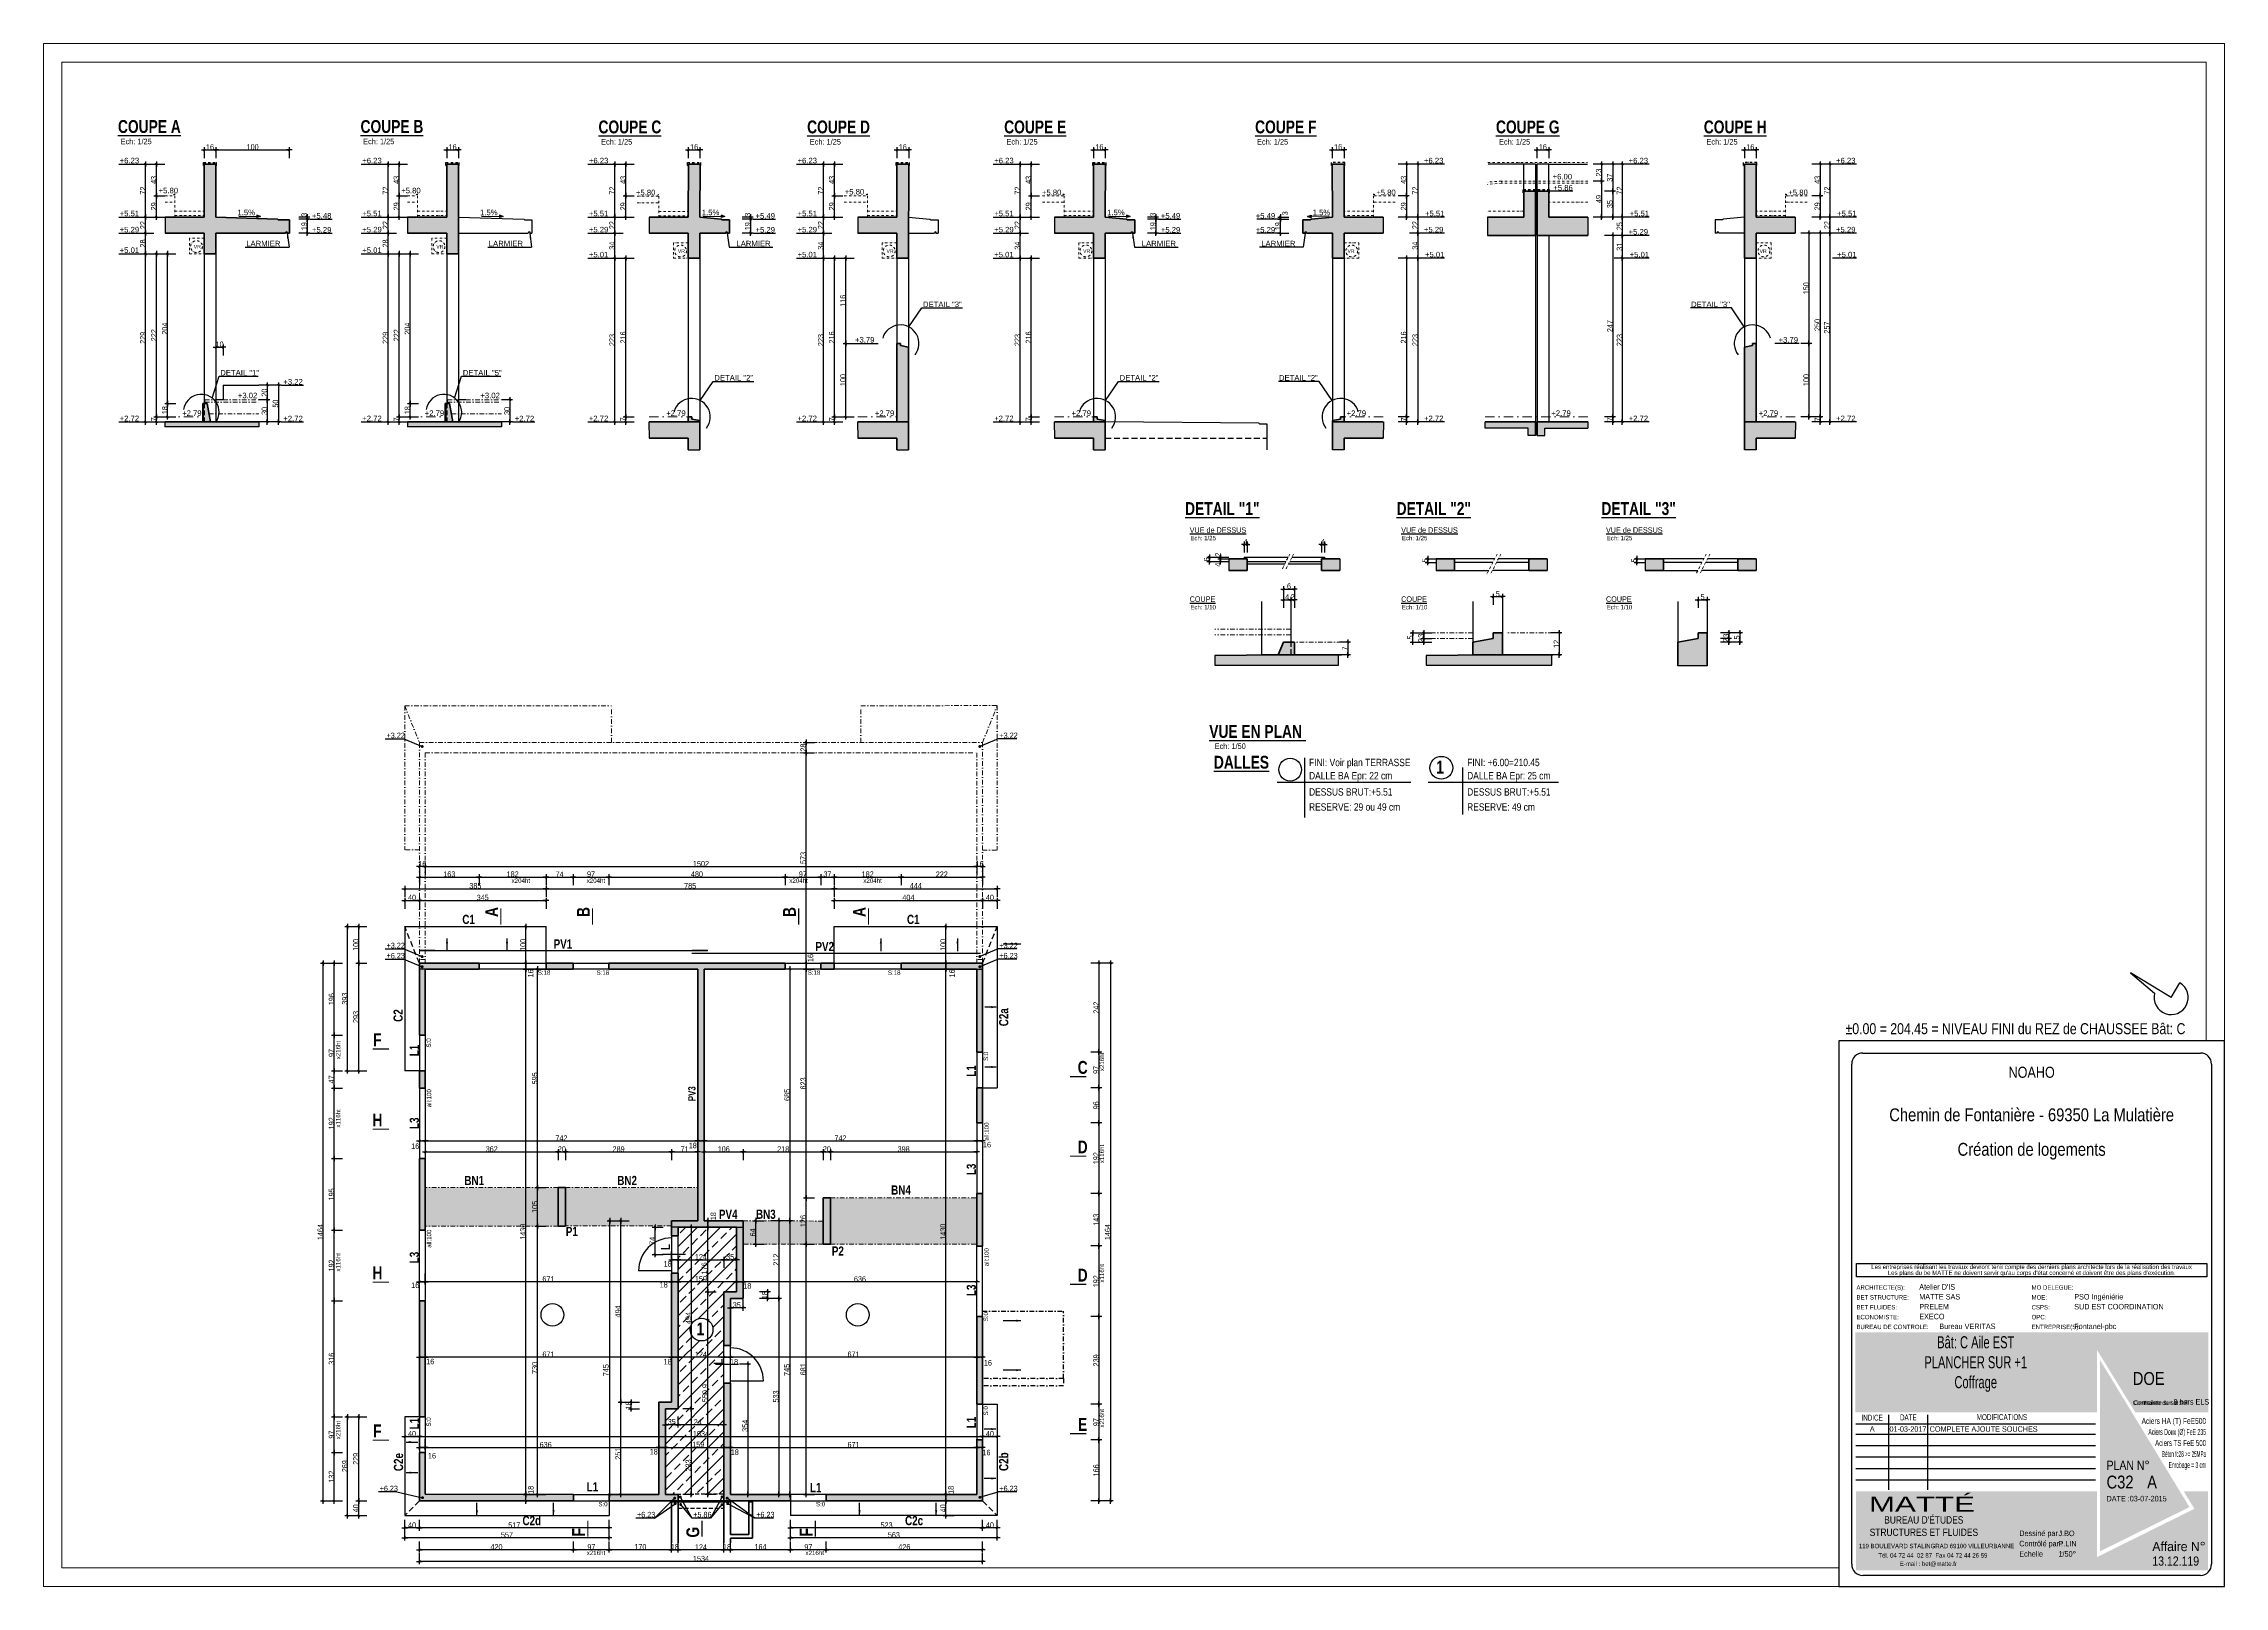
# Model space of a CAD drawing. Header units: centimetres. Extents: x 26018 to 82487, y -36363 to -12761.
# Drawn here: x 74297 to 80237, y -23027 to -18827 of the extents above; entities that cross this region are included whole.
import ezdxf
from ezdxf.enums import TextEntityAlignment as Align

# ---------------------------------------------------------------- set-up
doc = ezdxf.new("R2010")
doc.units = ezdxf.units.CM
doc.header["$LTSCALE"] = 0.5
for name, pattern in [('CACHE2', [4.7625, 3.175, -1.5875]), ('CACHEX2', [19.05, 12.7, -6.35]), ('TIRETPT2', [12.7, 6.35, -3.175, 0, -3.175]), ('TIRETPTX2', [50.8, 25.4, -12.7, 0, -12.7])]:
    doc.linetypes.add(name, pattern=pattern)
doc.layers.get('DEFPOINTS').update_dxf_attribs({"linetype": 'CONTINUOUS'})
for name, color, linetype in [('01-cartouche', 7, 'CONTINUOUS'), ('01-cartouche-cage A', 7, 'CONTINUOUS'), ('01_cote_gen', 4, 'CONTINUOUS'), ('01_isolant ext', 2, 'TIRETPTX2'), ('01_linteaux', 2, 'CONTINUOUS'), ('01_poch_BN', 9, 'CONTINUOUS'), ('01_poch_murs', 253, 'CONTINUOUS'), ('01_poch_poteaux', 250, 'CONTINUOUS'), ('01_texte', 230, 'CONTINUOUS'), ('AA_COTES', 2, 'CONTINUOUS')]:
    doc.layers.add(name, color=color, linetype=linetype)
for name, color, linetype, lineweight in [('01_Cad_1_', 5, 'CONTINUOUS', 9), ('01_murs_coup', 5, 'CONTINUOUS', 60), ('01_tram_axes', 2, 'TIRETPTX2', 9)]:
    doc.layers.add(name, color=color, linetype=linetype, lineweight=lineweight)
doc.styles.add('ARIAL', font='arial.ttf')
doc.styles.add('ARIAL NA', font='ARIALN.TTF')
doc.styles.add('Arial Narrow', font='ARIALN.TTF')
doc.styles.add('cartouche', font='ARIALN.TTF', dxfattribs={"width": 0.01})
doc.styles.add('impact', font='impact.ttf')
doc.styles.add('MATTE_TXT', font='arial.ttf')
doc.styles.add('STYLE2', font='ARIALN.TTF')
doc.styles.add('stylemattecart', font='ARIALN.TTF')
doc.dimstyles.new('JB10', dxfattribs={"dimscale": 0.1, "dimtxt": 150, "dimasz": 15, "dimexe": 0.1, "dimexo": 0.1, "dimgap": 0.09, "dimtad": 1, "dimdec": 1, "dimlfac": 0.2, "dimdsep": 46, "dimtxsty": 'STYLE2', "dimblk1": 'BOND_G', "dimblk2": 'BOND_D', "dimsah": 1, "dimcen": 1.5, "dimdle": 0.01, "dimse1": 1, "dimse2": 1, "dimclrd": 4, "dimclre": 2, "dimclrt": 6, "dimazin": 2, "dimtfac": 2.333333, "dimtdec": 1, "dimtix": 1, "dimtmove": 2, "dimatfit": 3, "dimldrblk": 'BOND_G', "dimfxl": 1, "dimtolj": 1, "dimtzin": 0, "dimarcsym": 0})
doc.dimstyles.new('JB25', dxfattribs={"dimscale": 0.1, "dimtxt": 150, "dimasz": 15, "dimexe": 0.1, "dimexo": 0.1, "dimgap": 0.09, "dimtad": 1, "dimdec": 1, "dimlfac": 0.5, "dimdsep": 46, "dimtxsty": 'STYLE2', "dimblk1": 'BOND_G', "dimblk2": 'BOND_D', "dimsah": 1, "dimcen": 1.5, "dimdle": 0.01, "dimse1": 1, "dimse2": 1, "dimclrd": 4, "dimclre": 2, "dimclrt": 6, "dimazin": 2, "dimtfac": 2.333333, "dimtdec": 1, "dimtix": 1, "dimtmove": 2, "dimatfit": 3, "dimldrblk": 'BOND_G', "dimfxl": 1, "dimtolj": 1, "dimtzin": 0, "dimarcsym": 0})
doc.dimstyles.new('JB50', dxfattribs={"dimscale": 0.1, "dimtxt": 150, "dimasz": 15, "dimexe": 0.1, "dimexo": 0.1, "dimgap": 0.09, "dimtad": 1, "dimdec": 1, "dimdsep": 46, "dimtxsty": 'STYLE2', "dimblk1": 'BOND_G', "dimblk2": 'BOND_D', "dimsah": 1, "dimcen": 1.5, "dimdle": 0.01, "dimse1": 1, "dimse2": 1, "dimclrd": 4, "dimclre": 2, "dimclrt": 6, "dimazin": 2, "dimtfac": 2.333333, "dimtdec": 1, "dimtix": 1, "dimtmove": 2, "dimatfit": 3, "dimldrblk": 'BOND_G', "dimfxl": 1, "dimtolj": 1, "dimtzin": 0, "dimarcsym": 0})

# ---------------------------------------------------------------- blocks, each defined once
blk = doc.blocks.new('BOND_G')
at = {"layer": 'AA_COTES', "color": 0}
for p, q in [((5, 0), (-5, 0)), ((1.8, 1.8), (-1.8, -1.8)), ((0, -5), (0, 15))]:
    blk.add_line(p, q, dxfattribs=at)
blk = doc.blocks.new('BOND_D')
at = {"layer": 'AA_COTES', "color": 0}
for p, q in [((5, 0), (-5, 0)), ((-1.8, -1.8), (1.8, 1.8)), ((0, 5), (0, -15))]:
    blk.add_line(p, q, dxfattribs=at)
blk = doc.blocks.new('*D6048')
at = {"layer": '01_cote_gen', "color": 4, "lineweight": -2, "transparency": 16777216}
blk.add_line((75322.2, -22619.1), (76853.2, -22619.1), dxfattribs=at)
at = {"layer": 'DEFPOINTS', "color": 0}
for p in [(76854.7, -22619.1), (76854.7, -22633.4), (75320.7, -22728.4)]:
    blk.add_point(p, dxfattribs=at)
at = {"layer": '01_cote_gen', "color": 4, "lineweight": -2, "transparency": 16777216, "xscale": 1.5, "yscale": 1.5, "zscale": 1.5, "rotation": 180}
blk.add_blockref('BOND_G', (75320.7, -22619.1), dxfattribs=at)
at = {"layer": '01_cote_gen', "color": 4, "lineweight": -2, "transparency": 16777216, "xscale": 1.5, "yscale": 1.5, "zscale": 1.5}
blk.add_blockref('BOND_D', (76854.7, -22619.1), dxfattribs=at)
at = {"layer": '01_cote_gen', "color": 6, "transparency": 16777216, "insert": (76087.7, -22611.4), "char_height": 15, "attachment_point": 5, "style": 'STYLE2'}
blk.add_mtext('\\A1;1534', dxfattribs=at)
blk = doc.blocks.new('*D6049')
at = {"layer": '01_cote_gen', "color": 4, "lineweight": -2, "transparency": 16777216}
blk.add_line((75335.2, -22649), (75322.2, -22649), dxfattribs=at)
at = {"layer": 'DEFPOINTS', "color": 0}
for p in [(75320.7, -22649), (75320.7, -22664.3), (75336.7, -22664.2)]:
    blk.add_point(p, dxfattribs=at)
at = {"layer": '01_cote_gen', "color": 4, "lineweight": -2, "transparency": 16777216, "xscale": 1.5, "yscale": 1.5, "zscale": 1.5, "rotation": 180}
blk.add_blockref('BOND_D', (75320.7, -22649), dxfattribs=at)
at = {"layer": '01_cote_gen', "color": 4, "lineweight": -2, "transparency": 16777216, "xscale": 1.5, "yscale": 1.5, "zscale": 1.5}
blk.add_blockref('BOND_G', (75336.7, -22649), dxfattribs=at)
at = {"layer": '01_cote_gen', "color": 6, "transparency": 16777216, "insert": (75355.1, -22671.3), "char_height": 15, "attachment_point": 5, "style": 'STYLE2'}
blk.add_mtext('\\A1;16', dxfattribs=at)
blk = doc.blocks.new('*D6050')
at = {"layer": '01_cote_gen', "color": 4, "lineweight": -2, "transparency": 16777216}
blk.add_line((75338.2, -22649), (75971.2, -22649), dxfattribs=at)
at = {"layer": 'DEFPOINTS', "color": 0}
for p in [(75336.7, -22661.4), (75972.7, -22649), (75972.7, -22691.9)]:
    blk.add_point(p, dxfattribs=at)
at = {"layer": '01_cote_gen', "color": 4, "lineweight": -2, "transparency": 16777216, "xscale": 1.5, "yscale": 1.5, "zscale": 1.5, "rotation": 180}
blk.add_blockref('BOND_G', (75336.7, -22649), dxfattribs=at)
at = {"layer": '01_cote_gen', "color": 4, "lineweight": -2, "transparency": 16777216, "xscale": 1.5, "yscale": 1.5, "zscale": 1.5}
blk.add_blockref('BOND_D', (75972.7, -22649), dxfattribs=at)
at = {"layer": '01_cote_gen', "color": 6, "transparency": 16777216, "insert": (75664.6, -22641.3), "char_height": 15, "attachment_point": 5, "style": 'STYLE2'}
blk.add_mtext('\\A1;636', dxfattribs=at)
blk = doc.blocks.new('*D6051')
at = {"layer": '01_cote_gen', "color": 4, "lineweight": -2, "transparency": 16777216}
blk.add_line((75974.2, -22649), (75989.2, -22649), dxfattribs=at)
at = {"layer": 'DEFPOINTS', "color": 0}
for p in [(75990.7, -22649), (75972.7, -22691.9), (75990.7, -22700.1)]:
    blk.add_point(p, dxfattribs=at)
at = {"layer": '01_cote_gen', "color": 4, "lineweight": -2, "transparency": 16777216, "xscale": 1.5, "yscale": 1.5, "zscale": 1.5, "rotation": 180}
blk.add_blockref('BOND_G', (75972.7, -22649), dxfattribs=at)
at = {"layer": '01_cote_gen', "color": 4, "lineweight": -2, "transparency": 16777216, "xscale": 1.5, "yscale": 1.5, "zscale": 1.5}
blk.add_blockref('BOND_D', (75990.7, -22649), dxfattribs=at)
at = {"layer": '01_cote_gen', "color": 6, "transparency": 16777216, "insert": (75959.1, -22660.5), "char_height": 15, "attachment_point": 5, "style": 'STYLE2'}
blk.add_mtext('\\A1;18', dxfattribs=at)
blk = doc.blocks.new('*D6052')
at = {"layer": '01_cote_gen', "color": 4, "lineweight": -2, "transparency": 16777216}
blk.add_line((75992.2, -22649), (76148.2, -22649), dxfattribs=at)
at = {"layer": 'DEFPOINTS', "color": 0}
for p in [(76149.7, -22649), (75990.7, -22700.1), (76149.7, -22700.1)]:
    blk.add_point(p, dxfattribs=at)
at = {"layer": '01_cote_gen', "color": 4, "lineweight": -2, "transparency": 16777216, "xscale": 1.5, "yscale": 1.5, "zscale": 1.5, "rotation": 180}
blk.add_blockref('BOND_G', (75990.7, -22649), dxfattribs=at)
at = {"layer": '01_cote_gen', "color": 4, "lineweight": -2, "transparency": 16777216, "xscale": 1.5, "yscale": 1.5, "zscale": 1.5}
blk.add_blockref('BOND_D', (76149.7, -22649), dxfattribs=at)
at = {"layer": '01_cote_gen', "color": 6, "transparency": 16777216, "insert": (76080.2, -22640.8), "char_height": 15, "attachment_point": 5, "style": 'STYLE2'}
blk.add_mtext('\\A1;159', dxfattribs=at)
blk = doc.blocks.new('*D6053')
at = {"layer": '01_cote_gen', "color": 4, "lineweight": -2, "transparency": 16777216}
blk.add_line((76151.2, -22649), (76166.2, -22649), dxfattribs=at)
at = {"layer": 'DEFPOINTS', "color": 0}
for p in [(76167.7, -22649), (76149.7, -22700.1), (76167.7, -22700.1)]:
    blk.add_point(p, dxfattribs=at)
at = {"layer": '01_cote_gen', "color": 4, "lineweight": -2, "transparency": 16777216, "xscale": 1.5, "yscale": 1.5, "zscale": 1.5, "rotation": 180}
blk.add_blockref('BOND_G', (76149.7, -22649), dxfattribs=at)
at = {"layer": '01_cote_gen', "color": 4, "lineweight": -2, "transparency": 16777216, "xscale": 1.5, "yscale": 1.5, "zscale": 1.5}
blk.add_blockref('BOND_D', (76167.7, -22649), dxfattribs=at)
at = {"layer": '01_cote_gen', "color": 6, "transparency": 16777216, "insert": (76179.8, -22661.8), "char_height": 15, "attachment_point": 5, "style": 'STYLE2'}
blk.add_mtext('\\A1;18', dxfattribs=at)
blk = doc.blocks.new('*D6054')
at = {"layer": '01_cote_gen', "color": 4, "lineweight": -2, "transparency": 16777216}
blk.add_line((76169.2, -22649), (76837.2, -22649), dxfattribs=at)
at = {"layer": 'DEFPOINTS', "color": 0}
for p in [(76838.7, -22621.9), (76167.7, -22663.1), (76838.7, -22649)]:
    blk.add_point(p, dxfattribs=at)
at = {"layer": '01_cote_gen', "color": 4, "lineweight": -2, "transparency": 16777216, "xscale": 1.5, "yscale": 1.5, "zscale": 1.5, "rotation": 180}
blk.add_blockref('BOND_G', (76167.7, -22649), dxfattribs=at)
at = {"layer": '01_cote_gen', "color": 4, "lineweight": -2, "transparency": 16777216, "xscale": 1.5, "yscale": 1.5, "zscale": 1.5}
blk.add_blockref('BOND_D', (76838.7, -22649), dxfattribs=at)
at = {"layer": '01_cote_gen', "color": 6, "transparency": 16777216, "insert": (76503.2, -22641.3), "char_height": 15, "attachment_point": 5, "style": 'STYLE2'}
blk.add_mtext('\\A1;671', dxfattribs=at)
blk = doc.blocks.new('*D6055')
at = {"layer": '01_cote_gen', "color": 4, "lineweight": -2, "transparency": 16777216}
blk.add_line((76853.2, -22649), (76840.2, -22649), dxfattribs=at)
at = {"layer": 'DEFPOINTS', "color": 0}
for p in [(76838.7, -22649), (76838.7, -22656.5), (76854.7, -22641.6)]:
    blk.add_point(p, dxfattribs=at)
at = {"layer": '01_cote_gen', "color": 4, "lineweight": -2, "transparency": 16777216, "xscale": 1.5, "yscale": 1.5, "zscale": 1.5, "rotation": 180}
blk.add_blockref('BOND_D', (76838.7, -22649), dxfattribs=at)
at = {"layer": '01_cote_gen', "color": 4, "lineweight": -2, "transparency": 16777216, "xscale": 1.5, "yscale": 1.5, "zscale": 1.5}
blk.add_blockref('BOND_G', (76854.7, -22649), dxfattribs=at)
at = {"layer": '01_cote_gen', "color": 6, "transparency": 16777216, "insert": (76865.3, -22662.6), "char_height": 15, "attachment_point": 5, "style": 'STYLE2'}
blk.add_mtext('\\A1;16', dxfattribs=at)
blk = doc.blocks.new('*D6057')
at = {"layer": '01_cote_gen', "color": 4, "lineweight": -2, "transparency": 16777216}
blk.add_line((76006.2, -22402.9), (75338.2, -22402.9), dxfattribs=at)
at = {"layer": 'DEFPOINTS', "color": 0}
for p in [(75336.7, -22393.7), (76007.7, -22393.7), (75336.7, -22402.9)]:
    blk.add_point(p, dxfattribs=at)
at = {"layer": '01_cote_gen', "color": 4, "lineweight": -2, "transparency": 16777216, "xscale": 1.5, "yscale": 1.5, "zscale": 1.5, "rotation": 180}
blk.add_blockref('BOND_D', (75336.7, -22402.9), dxfattribs=at)
at = {"layer": '01_cote_gen', "color": 4, "lineweight": -2, "transparency": 16777216, "xscale": 1.5, "yscale": 1.5, "zscale": 1.5}
blk.add_blockref('BOND_G', (76007.7, -22402.9), dxfattribs=at)
at = {"layer": '01_cote_gen', "color": 6, "transparency": 16777216, "insert": (75672.2, -22395.3), "char_height": 15, "attachment_point": 5, "style": 'STYLE2'}
blk.add_mtext('\\A1;671', dxfattribs=at)
blk = doc.blocks.new('*D6058')
at = {"layer": '01_cote_gen', "color": 4, "lineweight": -2, "transparency": 16777216}
blk.add_line((75335.2, -22402.9), (75322.2, -22402.9), dxfattribs=at)
at = {"layer": 'DEFPOINTS', "color": 0}
for p in [(75320.7, -22402.9), (75320.7, -22423.1), (75336.7, -22423.1)]:
    blk.add_point(p, dxfattribs=at)
at = {"layer": '01_cote_gen', "color": 4, "lineweight": -2, "transparency": 16777216, "xscale": 1.5, "yscale": 1.5, "zscale": 1.5, "rotation": 180}
blk.add_blockref('BOND_D', (75320.7, -22402.9), dxfattribs=at)
at = {"layer": '01_cote_gen', "color": 4, "lineweight": -2, "transparency": 16777216, "xscale": 1.5, "yscale": 1.5, "zscale": 1.5}
blk.add_blockref('BOND_G', (75336.7, -22402.9), dxfattribs=at)
at = {"layer": '01_cote_gen', "color": 6, "transparency": 16777216, "insert": (75350.2, -22414.8), "char_height": 15, "attachment_point": 5, "style": 'STYLE2'}
blk.add_mtext('\\A1;16', dxfattribs=at)
blk = doc.blocks.new('*D6059')
at = {"layer": '01_cote_gen', "color": 4, "lineweight": -2, "transparency": 16777216}
blk.add_line((76024.2, -22402.9), (76009.2, -22402.9), dxfattribs=at)
at = {"layer": 'DEFPOINTS', "color": 0}
for p in [(76007.7, -22393.7), (76025.7, -22383.3), (76007.7, -22402.9)]:
    blk.add_point(p, dxfattribs=at)
at = {"layer": '01_cote_gen', "color": 4, "lineweight": -2, "transparency": 16777216, "xscale": 1.5, "yscale": 1.5, "zscale": 1.5, "rotation": 180}
blk.add_blockref('BOND_D', (76007.7, -22402.9), dxfattribs=at)
at = {"layer": '01_cote_gen', "color": 4, "lineweight": -2, "transparency": 16777216, "xscale": 1.5, "yscale": 1.5, "zscale": 1.5}
blk.add_blockref('BOND_G', (76025.7, -22402.9), dxfattribs=at)
at = {"layer": '01_cote_gen', "color": 6, "transparency": 16777216, "insert": (75996.9, -22415.4), "char_height": 15, "attachment_point": 5, "style": 'STYLE2'}
blk.add_mtext('\\A1;18', dxfattribs=at)
blk = doc.blocks.new('*D6060')
at = {"layer": '01_cote_gen', "color": 4, "lineweight": -2, "transparency": 16777216}
blk.add_line((76148.2, -22402.9), (76027.2, -22402.9), dxfattribs=at)
at = {"layer": 'DEFPOINTS', "color": 0}
for p in [(76025.7, -22386.9), (76149.7, -22386.9), (76025.7, -22402.9)]:
    blk.add_point(p, dxfattribs=at)
at = {"layer": '01_cote_gen', "color": 4, "lineweight": -2, "transparency": 16777216, "xscale": 1.5, "yscale": 1.5, "zscale": 1.5, "rotation": 180}
blk.add_blockref('BOND_D', (76025.7, -22402.9), dxfattribs=at)
at = {"layer": '01_cote_gen', "color": 4, "lineweight": -2, "transparency": 16777216, "xscale": 1.5, "yscale": 1.5, "zscale": 1.5}
blk.add_blockref('BOND_G', (76149.7, -22402.9), dxfattribs=at)
at = {"layer": '01_cote_gen', "color": 6, "transparency": 16777216, "insert": (76087.7, -22395.4), "char_height": 15, "attachment_point": 5, "style": 'STYLE2'}
blk.add_mtext('\\A1;124', dxfattribs=at)
blk = doc.blocks.new('*D6061')
at = {"layer": '01_cote_gen', "color": 4, "lineweight": -2, "transparency": 16777216}
blk.add_line((76166.2, -22402.9), (76151.2, -22402.9), dxfattribs=at)
at = {"layer": 'DEFPOINTS', "color": 0}
for p in [(76149.7, -22395.4), (76149.7, -22402.9), (76167.7, -22396)]:
    blk.add_point(p, dxfattribs=at)
at = {"layer": '01_cote_gen', "color": 4, "lineweight": -2, "transparency": 16777216, "xscale": 1.5, "yscale": 1.5, "zscale": 1.5, "rotation": 180}
blk.add_blockref('BOND_D', (76149.7, -22402.9), dxfattribs=at)
at = {"layer": '01_cote_gen', "color": 4, "lineweight": -2, "transparency": 16777216, "xscale": 1.5, "yscale": 1.5, "zscale": 1.5}
blk.add_blockref('BOND_G', (76167.7, -22402.9), dxfattribs=at)
at = {"layer": '01_cote_gen', "color": 6, "transparency": 16777216, "insert": (76177.8, -22415.6), "char_height": 15, "attachment_point": 5, "style": 'STYLE2'}
blk.add_mtext('\\A1;18', dxfattribs=at)
blk = doc.blocks.new('*D6062')
at = {"layer": '01_cote_gen', "color": 4, "lineweight": -2, "transparency": 16777216}
blk.add_line((76837.2, -22402.9), (76169.2, -22402.9), dxfattribs=at)
at = {"layer": 'DEFPOINTS', "color": 0}
for p in [(76167.7, -22373.6), (76167.7, -22402.9), (76838.7, -22414.7)]:
    blk.add_point(p, dxfattribs=at)
at = {"layer": '01_cote_gen', "color": 4, "lineweight": -2, "transparency": 16777216, "xscale": 1.5, "yscale": 1.5, "zscale": 1.5, "rotation": 180}
blk.add_blockref('BOND_D', (76167.7, -22402.9), dxfattribs=at)
at = {"layer": '01_cote_gen', "color": 4, "lineweight": -2, "transparency": 16777216, "xscale": 1.5, "yscale": 1.5, "zscale": 1.5}
blk.add_blockref('BOND_G', (76838.7, -22402.9), dxfattribs=at)
at = {"layer": '01_cote_gen', "color": 6, "transparency": 16777216, "insert": (76503.2, -22395.3), "char_height": 15, "attachment_point": 5, "style": 'STYLE2'}
blk.add_mtext('\\A1;671', dxfattribs=at)
blk = doc.blocks.new('*D6063')
at = {"layer": '01_cote_gen', "color": 4, "lineweight": -2, "transparency": 16777216}
blk.add_line((76201.2, -22268.9), (76169.2, -22268.9), dxfattribs=at)
at = {"layer": 'DEFPOINTS', "color": 0}
for p in [(76167.7, -22243.4), (76167.7, -22268.9), (76202.7, -22243.4)]:
    blk.add_point(p, dxfattribs=at)
at = {"layer": '01_cote_gen', "color": 4, "lineweight": -2, "transparency": 16777216, "xscale": 1.5, "yscale": 1.5, "zscale": 1.5, "rotation": 180}
blk.add_blockref('BOND_D', (76167.7, -22268.9), dxfattribs=at)
at = {"layer": '01_cote_gen', "color": 4, "lineweight": -2, "transparency": 16777216, "xscale": 1.5, "yscale": 1.5, "zscale": 1.5}
blk.add_blockref('BOND_G', (76202.7, -22268.9), dxfattribs=at)
at = {"layer": '01_cote_gen', "color": 6, "transparency": 16777216, "insert": (76185.2, -22261.2), "char_height": 15, "attachment_point": 5, "style": 'STYLE2'}
blk.add_mtext('\\A1;35', dxfattribs=at)
blk = doc.blocks.new('*D6064')
at = {"layer": '01_cote_gen', "color": 4, "lineweight": -2, "transparency": 16777216}
blk.add_line((76837.2, -22198), (76204.2, -22198), dxfattribs=at)
at = {"layer": 'DEFPOINTS', "color": 0}
for p in [(76202.7, -22185), (76202.7, -22198), (76838.7, -22185)]:
    blk.add_point(p, dxfattribs=at)
at = {"layer": '01_cote_gen', "color": 4, "lineweight": -2, "transparency": 16777216, "xscale": 1.5, "yscale": 1.5, "zscale": 1.5, "rotation": 180}
blk.add_blockref('BOND_D', (76202.7, -22198), dxfattribs=at)
at = {"layer": '01_cote_gen', "color": 4, "lineweight": -2, "transparency": 16777216, "xscale": 1.5, "yscale": 1.5, "zscale": 1.5}
blk.add_blockref('BOND_G', (76838.7, -22198), dxfattribs=at)
at = {"layer": '01_cote_gen', "color": 6, "transparency": 16777216, "insert": (76520.7, -22190.4), "char_height": 15, "attachment_point": 5, "style": 'STYLE2'}
blk.add_mtext('\\A1;636', dxfattribs=at)
blk = doc.blocks.new('*D6065')
at = {"layer": '01_cote_gen', "color": 4, "lineweight": -2, "transparency": 16777216}
blk.add_line((76201.2, -22198), (76186.2, -22198), dxfattribs=at)
at = {"layer": 'DEFPOINTS', "color": 0}
for p in [(76184.7, -22173.2), (76184.7, -22198), (76202.7, -22185)]:
    blk.add_point(p, dxfattribs=at)
at = {"layer": '01_cote_gen', "color": 4, "lineweight": -2, "transparency": 16777216, "xscale": 1.5, "yscale": 1.5, "zscale": 1.5, "rotation": 180}
blk.add_blockref('BOND_D', (76184.7, -22198), dxfattribs=at)
at = {"layer": '01_cote_gen', "color": 4, "lineweight": -2, "transparency": 16777216, "xscale": 1.5, "yscale": 1.5, "zscale": 1.5}
blk.add_blockref('BOND_G', (76202.7, -22198), dxfattribs=at)
at = {"layer": '01_cote_gen', "color": 6, "transparency": 16777216, "insert": (76214, -22209.1), "char_height": 15, "attachment_point": 5, "style": 'STYLE2'}
blk.add_mtext('\\A1;18', dxfattribs=at)
blk = doc.blocks.new('*D6066')
at = {"layer": '01_cote_gen', "color": 4, "lineweight": -2, "transparency": 16777216}
blk.add_line((76183.2, -22198), (76027.2, -22198), dxfattribs=at)
at = {"layer": 'DEFPOINTS', "color": 0}
for p in [(76025.7, -22185), (76025.7, -22198), (76184.7, -22173.2)]:
    blk.add_point(p, dxfattribs=at)
at = {"layer": '01_cote_gen', "color": 4, "lineweight": -2, "transparency": 16777216, "xscale": 1.5, "yscale": 1.5, "zscale": 1.5, "rotation": 180}
blk.add_blockref('BOND_D', (76025.7, -22198), dxfattribs=at)
at = {"layer": '01_cote_gen', "color": 4, "lineweight": -2, "transparency": 16777216, "xscale": 1.5, "yscale": 1.5, "zscale": 1.5}
blk.add_blockref('BOND_G', (76184.7, -22198), dxfattribs=at)
at = {"layer": '01_cote_gen', "color": 6, "transparency": 16777216, "insert": (76087.6, -22189.8), "char_height": 15, "attachment_point": 5, "style": 'STYLE2'}
blk.add_mtext('\\A1;159', dxfattribs=at)
blk = doc.blocks.new('*D6067')
at = {"layer": '01_cote_gen', "color": 4, "lineweight": -2, "transparency": 16777216}
blk.add_line((76024.2, -22198), (76009.3, -22198), dxfattribs=at)
at = {"layer": 'DEFPOINTS', "color": 0}
for p in [(76007.8, -22185), (76007.8, -22198), (76025.7, -22185)]:
    blk.add_point(p, dxfattribs=at)
at = {"layer": '01_cote_gen', "color": 4, "lineweight": -2, "transparency": 16777216, "xscale": 1.5, "yscale": 1.5, "zscale": 1.5, "rotation": 180}
blk.add_blockref('BOND_D', (76007.8, -22198), dxfattribs=at)
at = {"layer": '01_cote_gen', "color": 4, "lineweight": -2, "transparency": 16777216, "xscale": 1.5, "yscale": 1.5, "zscale": 1.5}
blk.add_blockref('BOND_G', (76025.7, -22198), dxfattribs=at)
at = {"layer": '01_cote_gen', "color": 6, "transparency": 16777216, "insert": (75986.2, -22205.8), "char_height": 15, "attachment_point": 5, "style": 'STYLE2'}
blk.add_mtext('\\A1;18', dxfattribs=at)
blk = doc.blocks.new('*D6068')
at = {"layer": '01_cote_gen', "color": 4, "lineweight": -2, "transparency": 16777216}
blk.add_line((76148.2, -22586.8), (76027.2, -22586.8), dxfattribs=at)
at = {"layer": 'DEFPOINTS', "color": 0}
for p in [(76025.7, -22566.9), (76149.7, -22571.9), (76025.7, -22586.8)]:
    blk.add_point(p, dxfattribs=at)
at = {"layer": '01_cote_gen', "color": 4, "lineweight": -2, "transparency": 16777216, "xscale": 1.5, "yscale": 1.5, "zscale": 1.5, "rotation": 180}
blk.add_blockref('BOND_D', (76025.7, -22586.8), dxfattribs=at)
at = {"layer": '01_cote_gen', "color": 4, "lineweight": -2, "transparency": 16777216, "xscale": 1.5, "yscale": 1.5, "zscale": 1.5}
blk.add_blockref('BOND_G', (76149.7, -22586.8), dxfattribs=at)
at = {"layer": '01_cote_gen', "color": 6, "transparency": 16777216, "insert": (76073.4, -22579.3), "char_height": 15, "attachment_point": 5, "style": 'STYLE2'}
blk.add_mtext('\\A1;124', dxfattribs=at)
blk = doc.blocks.new('*D6069')
at = {"layer": '01_cote_gen', "color": 4, "lineweight": -2, "transparency": 16777216}
blk.add_line((76024.2, -22586.8), (75992.2, -22586.8), dxfattribs=at)
at = {"layer": 'DEFPOINTS', "color": 0}
for p in [(75990.7, -22566.9), (76025.7, -22566.9), (75990.7, -22586.8)]:
    blk.add_point(p, dxfattribs=at)
at = {"layer": '01_cote_gen', "color": 4, "lineweight": -2, "transparency": 16777216, "xscale": 1.5, "yscale": 1.5, "zscale": 1.5, "rotation": 180}
blk.add_blockref('BOND_D', (75990.7, -22586.8), dxfattribs=at)
at = {"layer": '01_cote_gen', "color": 4, "lineweight": -2, "transparency": 16777216, "xscale": 1.5, "yscale": 1.5, "zscale": 1.5}
blk.add_blockref('BOND_G', (76025.7, -22586.8), dxfattribs=at)
at = {"layer": '01_cote_gen', "color": 6, "transparency": 16777216, "insert": (76008.2, -22579.1), "char_height": 15, "attachment_point": 5, "style": 'STYLE2'}
blk.add_mtext('\\A1;35', dxfattribs=at)
blk = doc.blocks.new('*D6070')
at = {"layer": '01_cote_gen', "color": 4, "lineweight": -2, "transparency": 16777216}
blk.add_line((76027.2, -22137.6), (76148.2, -22137.6), dxfattribs=at)
at = {"layer": 'DEFPOINTS', "color": 0}
for p in [(76025.7, -22137.1), (76149.7, -22137.6), (76149.7, -22225.4)]:
    blk.add_point(p, dxfattribs=at)
at = {"layer": '01_cote_gen', "color": 4, "lineweight": -2, "transparency": 16777216, "xscale": 1.5, "yscale": 1.5, "zscale": 1.5, "rotation": 180}
blk.add_blockref('BOND_G', (76025.7, -22137.6), dxfattribs=at)
at = {"layer": '01_cote_gen', "color": 4, "lineweight": -2, "transparency": 16777216, "xscale": 1.5, "yscale": 1.5, "zscale": 1.5}
blk.add_blockref('BOND_D', (76149.7, -22137.6), dxfattribs=at)
at = {"layer": '01_cote_gen', "color": 6, "transparency": 16777216, "insert": (76087.7, -22130), "char_height": 15, "attachment_point": 5, "style": 'STYLE2'}
blk.add_mtext('\\A1;124', dxfattribs=at)
blk = doc.blocks.new('*D6071')
at = {"layer": '01_cote_gen', "color": 4, "lineweight": -2, "transparency": 16777216}
blk.add_line((76151.2, -22137.6), (76183.2, -22137.6), dxfattribs=at)
at = {"layer": 'DEFPOINTS', "color": 0}
for p in [(76149.7, -22145.1), (76184.7, -22137.6), (76184.7, -22145.1)]:
    blk.add_point(p, dxfattribs=at)
at = {"layer": '01_cote_gen', "color": 4, "lineweight": -2, "transparency": 16777216, "xscale": 1.5, "yscale": 1.5, "zscale": 1.5, "rotation": 180}
blk.add_blockref('BOND_G', (76149.7, -22137.6), dxfattribs=at)
at = {"layer": '01_cote_gen', "color": 4, "lineweight": -2, "transparency": 16777216, "xscale": 1.5, "yscale": 1.5, "zscale": 1.5}
blk.add_blockref('BOND_D', (76184.7, -22137.6), dxfattribs=at)
at = {"layer": '01_cote_gen', "color": 6, "transparency": 16777216, "insert": (76167.2, -22129.9), "char_height": 15, "attachment_point": 5, "style": 'STYLE2'}
blk.add_mtext('\\A1;35', dxfattribs=at)
blk = doc.blocks.new('*D6072')
at = {"layer": '01_cote_gen', "color": 4, "lineweight": -2, "ltscale": 2, "transparency": 16777216}
blk.add_line((77171.7, -21670.8), (77171.7, -21763.8), dxfattribs=at)
at = {"layer": 'DEFPOINTS', "color": 0, "ltscale": 2}
for p in [(77139.9, -21669.3), (77149.2, -21765.3), (77171.7, -21765.3)]:
    blk.add_point(p, dxfattribs=at)
at = {"layer": '01_cote_gen', "color": 4, "lineweight": -2, "ltscale": 2, "transparency": 16777216, "xscale": 1.5, "yscale": 1.5, "zscale": 1.5}
for name, p, rotation in [('BOND_G', (77171.7, -21669.3), 90), ('BOND_D', (77171.7, -21765.3), 270)]:
    blk.add_blockref(name, p, dxfattribs=dict(at, rotation=rotation))
at = {"layer": '01_cote_gen', "color": 6, "ltscale": 2, "transparency": 16777216, "insert": (77164.1, -21717.3), "char_height": 15, "attachment_point": 5, "rotation": 90, "style": 'STYLE2'}
blk.add_mtext('\\A1;96', dxfattribs=at)
blk = doc.blocks.new('*D6073')
at = {"layer": '01_cote_gen', "color": 4, "lineweight": -2, "ltscale": 2, "transparency": 16777216}
blk.add_line((77171.7, -21766.8), (77171.7, -21955.8), dxfattribs=at)
at = {"layer": 'DEFPOINTS', "color": 0, "ltscale": 2}
for p in [(77149.2, -21765.3), (77149.2, -21957.3), (77171.7, -21957.3)]:
    blk.add_point(p, dxfattribs=at)
at = {"layer": '01_cote_gen', "color": 4, "lineweight": -2, "ltscale": 2, "transparency": 16777216, "xscale": 1.5, "yscale": 1.5, "zscale": 1.5}
for name, p, rotation in [('BOND_G', (77171.7, -21765.3), 90), ('BOND_D', (77171.7, -21957.3), 270)]:
    blk.add_blockref(name, p, dxfattribs=dict(at, rotation=rotation))
at = {"layer": '01_cote_gen', "color": 6, "ltscale": 2, "transparency": 16777216, "insert": (77164.1, -21861.3), "char_height": 15, "attachment_point": 5, "rotation": 90, "style": 'STYLE2'}
blk.add_mtext('\\A1;192', dxfattribs=at)
blk = doc.blocks.new('*D6074')
at = {"layer": '01_cote_gen', "color": 4, "lineweight": -2, "transparency": 16777216}
blk.add_line((75610.5, -22792.8), (75610.5, -22777.8), dxfattribs=at)
at = {"layer": 'DEFPOINTS', "color": 0}
for p in [(75610.5, -22776.3), (75623.6, -22776.3), (75623.6, -22794.3)]:
    blk.add_point(p, dxfattribs=at)
at = {"layer": '01_cote_gen', "color": 4, "lineweight": -2, "transparency": 16777216, "xscale": 1.5, "yscale": 1.5, "zscale": 1.5}
for name, p, rotation in [('BOND_D', (75610.5, -22776.3), 90), ('BOND_G', (75610.5, -22794.3), 270)]:
    blk.add_blockref(name, p, dxfattribs=dict(at, rotation=rotation))
at = {"layer": '01_cote_gen', "color": 6, "transparency": 16777216, "insert": (75624.3, -22764.2), "char_height": 15, "attachment_point": 5, "rotation": 90, "style": 'STYLE2'}
blk.add_mtext('\\A1;18', dxfattribs=at)
blk = doc.blocks.new('*D6075')
at = {"layer": '01_cote_gen', "color": 4, "lineweight": -2, "transparency": 16777216}
blk.add_line((76754.9, -22792.8), (76754.9, -22777.8), dxfattribs=at)
at = {"layer": 'DEFPOINTS', "color": 0}
for p in [(76754.9, -22776.3), (76768, -22776.3), (76768, -22794.3)]:
    blk.add_point(p, dxfattribs=at)
at = {"layer": '01_cote_gen', "color": 4, "lineweight": -2, "transparency": 16777216, "xscale": 1.5, "yscale": 1.5, "zscale": 1.5}
for name, p, rotation in [('BOND_D', (76754.9, -22776.3), 90), ('BOND_G', (76754.9, -22794.3), 270)]:
    blk.add_blockref(name, p, dxfattribs=dict(at, rotation=rotation))
at = {"layer": '01_cote_gen', "color": 6, "transparency": 16777216, "insert": (76768.7, -22764.2), "char_height": 15, "attachment_point": 5, "rotation": 90, "style": 'STYLE2'}
blk.add_mtext('\\A1;18', dxfattribs=at)
blk = doc.blocks.new('*D6039')
at = {"layer": '01_cote_gen', "color": 4, "lineweight": -2, "ltscale": 2, "transparency": 16777216}
blk.add_line((75335.2, -22198), (75322.2, -22198), dxfattribs=at)
at = {"layer": 'DEFPOINTS', "color": 0, "ltscale": 2}
for p in [(75320.7, -22175.5), (75320.7, -22198), (75336.7, -22175.5)]:
    blk.add_point(p, dxfattribs=at)
at = {"layer": '01_cote_gen', "color": 4, "lineweight": -2, "ltscale": 2, "transparency": 16777216, "xscale": 1.5, "yscale": 1.5, "zscale": 1.5, "rotation": 180}
blk.add_blockref('BOND_D', (75320.7, -22198), dxfattribs=at)
at = {"layer": '01_cote_gen', "color": 4, "lineweight": -2, "ltscale": 2, "transparency": 16777216, "xscale": 1.5, "yscale": 1.5, "zscale": 1.5}
blk.add_blockref('BOND_G', (75336.7, -22198), dxfattribs=at)
at = {"layer": '01_cote_gen', "color": 6, "ltscale": 2, "transparency": 16777216, "insert": (75309.4, -22207.3), "char_height": 15, "attachment_point": 5, "style": 'STYLE2'}
blk.add_mtext('\\A1;16', dxfattribs=at)
blk = doc.blocks.new('*D6040')
at = {"layer": '01_cote_gen', "color": 4, "lineweight": -2, "ltscale": 2, "transparency": 16777216}
blk.add_line((77171.7, -21573.8), (77171.7, -21667.8), dxfattribs=at)
at = {"layer": 'DEFPOINTS', "color": 0, "ltscale": 2}
for p in [(77149.2, -21572.3), (77139.9, -21669.3), (77171.7, -21669.3)]:
    blk.add_point(p, dxfattribs=at)
at = {"layer": '01_cote_gen', "color": 4, "lineweight": -2, "ltscale": 2, "transparency": 16777216, "xscale": 1.5, "yscale": 1.5, "zscale": 1.5}
for name, p, rotation in [('BOND_G', (77171.7, -21572.3), 90), ('BOND_D', (77171.7, -21669.3), 270)]:
    blk.add_blockref(name, p, dxfattribs=dict(at, rotation=rotation))
at = {"layer": '01_cote_gen', "color": 6, "ltscale": 2, "transparency": 16777216, "insert": (77164.1, -21620.8), "char_height": 15, "attachment_point": 5, "rotation": 90, "style": 'STYLE2'}
blk.add_mtext('\\A1;97', dxfattribs=at)
blk = doc.blocks.new('*D6041')
at = {"layer": '01_cote_gen', "color": 4, "lineweight": -2, "ltscale": 2, "transparency": 16777216}
blk.add_line((77171.7, -22532.8), (77171.7, -22626.8), dxfattribs=at)
at = {"layer": 'DEFPOINTS', "color": 0, "ltscale": 2}
for p in [(77149.2, -22531.3), (77149.2, -22628.3), (77171.7, -22628.3)]:
    blk.add_point(p, dxfattribs=at)
at = {"layer": '01_cote_gen', "color": 4, "lineweight": -2, "ltscale": 2, "transparency": 16777216, "xscale": 1.5, "yscale": 1.5, "zscale": 1.5}
for name, p, rotation in [('BOND_G', (77171.7, -22531.3), 90), ('BOND_D', (77171.7, -22628.3), 270)]:
    blk.add_blockref(name, p, dxfattribs=dict(at, rotation=rotation))
at = {"layer": '01_cote_gen', "color": 6, "ltscale": 2, "transparency": 16777216, "insert": (77164.1, -22579.8), "char_height": 15, "attachment_point": 5, "rotation": 90, "style": 'STYLE2'}
blk.add_mtext('\\A1;97', dxfattribs=at)
blk = doc.blocks.new('*D6042')
at = {"layer": '01_cote_gen', "color": 4, "lineweight": -2, "ltscale": 2, "transparency": 16777216}
blk.add_line((77171.7, -22629.8), (77171.7, -22792.8), dxfattribs=at)
at = {"layer": 'DEFPOINTS', "color": 0, "ltscale": 2}
for p in [(77149.2, -22628.3), (76942.4, -22794.3), (77171.7, -22794.3)]:
    blk.add_point(p, dxfattribs=at)
at = {"layer": '01_cote_gen', "color": 4, "lineweight": -2, "ltscale": 2, "transparency": 16777216, "xscale": 1.5, "yscale": 1.5, "zscale": 1.5}
for name, p, rotation in [('BOND_G', (77171.7, -22628.3), 90), ('BOND_D', (77171.7, -22794.3), 270)]:
    blk.add_blockref(name, p, dxfattribs=dict(at, rotation=rotation))
at = {"layer": '01_cote_gen', "color": 6, "ltscale": 2, "transparency": 16777216, "insert": (77164.1, -22711.3), "char_height": 15, "attachment_point": 5, "rotation": 90, "style": 'STYLE2'}
blk.add_mtext('\\A1;166', dxfattribs=at)
blk = doc.blocks.new('*D6043')
at = {"layer": '01_cote_gen', "color": 4, "lineweight": -2, "ltscale": 2, "transparency": 16777216}
blk.add_line((76853.2, -22402.9), (76840.2, -22402.9), dxfattribs=at)
at = {"layer": 'DEFPOINTS', "color": 0, "ltscale": 2}
for p in [(76838.7, -22390), (76854.7, -22390), (76838.7, -22402.9)]:
    blk.add_point(p, dxfattribs=at)
at = {"layer": '01_cote_gen', "color": 4, "lineweight": -2, "ltscale": 2, "transparency": 16777216, "xscale": 1.5, "yscale": 1.5, "zscale": 1.5, "rotation": 180}
blk.add_blockref('BOND_D', (76838.7, -22402.9), dxfattribs=at)
at = {"layer": '01_cote_gen', "color": 4, "lineweight": -2, "ltscale": 2, "transparency": 16777216, "xscale": 1.5, "yscale": 1.5, "zscale": 1.5}
blk.add_blockref('BOND_G', (76854.7, -22402.9), dxfattribs=at)
at = {"layer": '01_cote_gen', "color": 6, "ltscale": 2, "transparency": 16777216, "insert": (76869.2, -22418.3), "char_height": 15, "attachment_point": 5, "style": 'STYLE2'}
blk.add_mtext('\\A1;16', dxfattribs=at)
blk = doc.blocks.new('*D6044')
at = {"layer": '01_cote_gen', "color": 4, "lineweight": -2, "transparency": 16777216}
blk.add_line((76215.5, -22423.9), (76215.5, -22774.9), dxfattribs=at)
at = {"layer": 'DEFPOINTS', "color": 0}
for p in [(76190.2, -22422.4), (76204.9, -22776.4), (76215.5, -22776.4)]:
    blk.add_point(p, dxfattribs=at)
at = {"layer": '01_cote_gen', "color": 4, "lineweight": -2, "transparency": 16777216, "xscale": 1.5, "yscale": 1.5, "zscale": 1.5}
for name, p, rotation in [('BOND_G', (76215.5, -22422.4), 90), ('BOND_D', (76215.5, -22776.4), 270)]:
    blk.add_blockref(name, p, dxfattribs=dict(at, rotation=rotation))
at = {"layer": '01_cote_gen', "color": 6, "transparency": 16777216, "insert": (76207.8, -22589.9), "char_height": 15, "attachment_point": 5, "rotation": 90, "style": 'STYLE2'}
blk.add_mtext('\\A1;354', dxfattribs=at)
blk = doc.blocks.new('*D6045')
at = {"layer": '01_cote_gen', "color": 4, "lineweight": -2, "transparency": 16777216}
blk.add_line((76106.6, -22223.9), (76106.6, -22050.8), dxfattribs=at)
at = {"layer": 'DEFPOINTS', "color": 0}
for p in [(76106.6, -22049.3), (76135, -22049.3), (76135, -22225.4)]:
    blk.add_point(p, dxfattribs=at)
at = {"layer": '01_cote_gen', "color": 4, "lineweight": -2, "transparency": 16777216, "xscale": 1.5, "yscale": 1.5, "zscale": 1.5}
for name, p, rotation in [('BOND_D', (76106.6, -22049.3), 90), ('BOND_G', (76106.6, -22225.4), 270)]:
    blk.add_blockref(name, p, dxfattribs=dict(at, rotation=rotation))
at = {"layer": '01_cote_gen', "color": 6, "transparency": 16777216, "insert": (76096.9, -22161.1), "char_height": 15, "attachment_point": 5, "rotation": 90, "style": 'STYLE2'}
blk.add_mtext('\\A1;176', dxfattribs=at)
blk = doc.blocks.new('*D6046')
at = {"layer": '01_cote_gen', "color": 4, "lineweight": -2, "transparency": 16777216}
blk.add_line((76106.6, -22774.8), (76106.6, -22226.9), dxfattribs=at)
at = {"layer": 'DEFPOINTS', "color": 0}
for p in [(76106.6, -22225.4), (76129.1, -22225.4), (76135, -22776.3)]:
    blk.add_point(p, dxfattribs=at)
at = {"layer": '01_cote_gen', "color": 4, "lineweight": -2, "transparency": 16777216, "xscale": 1.5, "yscale": 1.5, "zscale": 1.5}
for name, p, rotation in [('BOND_D', (76106.6, -22225.4), 90), ('BOND_G', (76106.6, -22776.3), 270)]:
    blk.add_blockref(name, p, dxfattribs=dict(at, rotation=rotation))
at = {"layer": '01_cote_gen', "color": 6, "transparency": 16777216, "insert": (76098.9, -22500.9), "char_height": 15, "attachment_point": 5, "rotation": 90, "style": 'STYLE2'}
blk.add_mtext('\\A1;550.9', dxfattribs=at)
blk = doc.blocks.new('*D6047')
at = {"layer": '01_cote_gen', "color": 4, "lineweight": -2, "transparency": 16777216}
blk.add_line((76061, -22544.9), (76061, -22774.9), dxfattribs=at)
at = {"layer": 'DEFPOINTS', "color": 0}
for p in [(76025.7, -22543.4), (76015.7, -22776.4), (76061, -22776.4)]:
    blk.add_point(p, dxfattribs=at)
at = {"layer": '01_cote_gen', "color": 4, "lineweight": -2, "transparency": 16777216, "xscale": 1.5, "yscale": 1.5, "zscale": 1.5}
for name, p, rotation in [('BOND_G', (76061, -22543.4), 90), ('BOND_D', (76061, -22776.4), 270)]:
    blk.add_blockref(name, p, dxfattribs=dict(at, rotation=rotation))
at = {"layer": '01_cote_gen', "color": 6, "transparency": 16777216, "insert": (76053.3, -22697.8), "char_height": 15, "attachment_point": 5, "rotation": 90, "style": 'STYLE2'}
blk.add_mtext('\\A1;233', dxfattribs=at)
blk = doc.blocks.new('cartstruc')
at = {"layer": '01-cartouche-cage A', "linetype": 'Continuous'}
h = blk.add_hatch(color=9, dxfattribs=at)
h.dxf.hatch_style = 2
h.paths.add_polyline_path([(-43.6, 691.3), (-1004.8, 691.3), (-1004.8, 473.8), (-347.3, 473.8), (-347.3, 644.1), (-242.5, 473.8), (-43.6, 473.8)])
h.paths.add_polyline_path([(-951, 670.1), (-407.9, 670.1), (-407.9, 498.5), (-951, 498.5)], flags=24)
h.paths.add_polyline_path([(-223.9, 590.8), (-105, 590.8), (-105, 608.8), (-223.9, 608.8)], flags=24)
h.paths.add_polyline_path([(-224.7, 609.7), (-105.7, 609.7), (-105.7, 627.7), (-224.7, 627.7)], flags=24)
h.paths.add_polyline_path([(-226.3, 624.9), (-64.8, 624.9), (-64.8, 652.4), (-226.3, 652.4)], flags=24)
h.paths.add_polyline_path([(-226.3, 646.9), (-85, 646.9), (-85, 674.3), (-226.3, 674.3)], flags=24)
h = blk.add_hatch(color=1, dxfattribs=at)
h.dxf.hatch_style = 2
h.paths.add_polyline_path([(-338.4, 615.7), (-338.4, 95.5), (-95.1, 215.8)])
h.paths.add_polyline_path([(-318.9, 264.4), (-190.8, 265.4), (-191.1, 303.5), (-319.2, 302.5)], flags=24)
h.paths.add_polyline_path([(-326.5, 202.5), (-70.2, 203.9), (-70.5, 265.1), (-326.9, 263.8)], flags=9)
h = blk.add_hatch(color=8, dxfattribs=at)
h.dxf.hatch_style = 2
h.paths.add_polyline_path([(-45, 258.5), (-110.7, 258.5), (-81.6, 211.1), (-347.1, 79.6), (-347.1, 258.5), (-1003.4, 258.5), (-1003.4, 43.7), (-45, 43.7)])
h.paths.add_polyline_path([(-202.1, 89.1), (-60, 89.1), (-60, 127.9), (-202.1, 127.9)], flags=24)
h.paths.add_polyline_path([(-999.3, 201), (-637.8, 201), (-637.8, 47), (-999.3, 47)], flags=24)
h.paths.add_polyline_path([(-978.3, 193.3), (-435, 193.3), (-435, 254.8), (-978.3, 254.8)], flags=24)
h.paths.add_polyline_path([(-559.9, 135.5), (-504.8, 135.5), (-504.8, 166.4), (-559.9, 166.4)], flags=24)
h.paths.add_polyline_path([(-203.2, 50.3), (-56.6, 50.3), (-56.6, 88.6), (-203.2, 88.6)], flags=24)
h.paths.add_polyline_path([(-457.1, 55), (-402.4, 55), (-402.4, 85.9), (-457.1, 85.9)], flags=24)
h.paths.add_polyline_path([(-458.8, 92.7), (-404.1, 92.7), (-404.1, 123.6), (-458.8, 123.6)], flags=24)
h.paths.add_polyline_path([(-557.8, 55.3), (-498.9, 55.3), (-498.9, 86.2), (-557.8, 86.2)], flags=24)
h.paths.add_polyline_path([(-550.6, 93.7), (-498.3, 93.7), (-498.3, 124.6), (-550.6, 124.6)], flags=24)
h.paths.add_polyline_path([(-459.9, 172.5), (-408.3, 172.5), (-408.3, 203.4), (-459.9, 203.4)], flags=24)
h.paths.add_polyline_path([(-547.6, 175), (-500.7, 175), (-500.7, 205.9), (-547.6, 205.9)], flags=24)
h.paths.add_polyline_path([(-562.3, 213.8), (-499.3, 213.8), (-499.3, 244.7), (-562.3, 244.7)], flags=8)
h.paths.add_polyline_path([(-458.6, 213), (-411.3, 213), (-411.3, 243.9), (-458.6, 243.9)], flags=24)
h.paths.add_polyline_path([(-457.7, 133.4), (-405.4, 133.4), (-405.4, 164.4), (-457.7, 164.4)], flags=24)
for p, q in [((0, 1485), (-1050, 1485)), ((-1050, 1485), (-1050, 0)), ((0, 0), (0, 1485)), ((-1050, 0), (0, 0))]:
    blk.add_line(p, q, dxfattribs=at)
at = {"layer": '01-cartouche-cage A', "color": 7, "linetype": 'Continuous'}
for p, q in [((-985, 1452), (-65, 1452)), ((-1015, 60), (-1015, 1422)), ((-35, 1422), (-35, 292.1)), ((-35, 292.1), (-35, 60)), ((-65, 30), (-985, 30))]:
    blk.add_line(p, q, dxfattribs=at)
at = {"layer": '01-cartouche-cage A', "color": 7}
for p, q in [((-1002.2, 879.3), (-48.1, 879.3)), ((-1002.2, 842.3), (-1002.2, 879.3)), ((-48.1, 842.3), (-1002.2, 842.3)), ((-48.1, 879.3), (-48.1, 842.3))]:
    blk.add_line(p, q, dxfattribs=at)
at = {"layer": '01-cartouche-cage A', "color": 8}
for p, q in [((-1003.6, 442.3), (-351, 442.3)), ((-914.7, 466.6), (-914.7, 263.2)), ((-809.1, 466.6), (-809.1, 263.2)), ((-1003.6, 414.4), (-351, 414.4)), ((-1003.6, 383.3), (-351, 383.3)), ((-1003.6, 352.2), (-351, 352.2)), ((-1003.6, 321.1), (-351, 321.1)), ((-1003.6, 290), (-351, 290))]:
    blk.add_line(p, q, dxfattribs=at)
at = {"layer": '01-cartouche-cage A', "color": 7, "linetype": 'Continuous'}
for centre, start, end in [((-985, 1422), 90, 180), ((-65, 1422), 0, 90), ((-985, 60), 180, 270), ((-65, 60), 270, 0)]:
    blk.add_arc(centre, 30, start, end, dxfattribs=at)
at = {"layer": '01-cartouche-cage A', "color": 7, "style": 'stylemattecart'}
for s, p in [('Les entreprises réalisant les travaux devront tenir compte des derniers plans architecte lors de la réalisation des travaux', (-525.1, 869.8)), ("Les plans du be MATTE ne doivent servir qu'au corps d'état concerné et doivent être des plans d'exécution.", (-525.1, 853.7))]:
    blk.add_text(s, height=12, dxfattribs=at).set_placement(p, align=Align.MIDDLE_CENTER)
at = {"layer": '01-cartouche-cage A', "color": 8, "style": 'cartouche'}
for s, p in [('ARCHITECTE(S):', (-1002.2, 807.7)), ('BET STRUCTURE:', (-1002.2, 780.9)), ('MO DELEGUE:', (-525.1, 807.7)), ('MOE:', (-525.1, 780.9)), ('BET FLUIDES:', (-1002.2, 753.9)), ('ECONOMISTE:', (-1002.2, 727.1)), ('OPC:', (-525.1, 727.1)), ('CSPS:', (-525.1, 753.9)), ('ENTREPRISE(S):', (-525.1, 700.3)), ('BUREAU DE CONTROLE:', (-1002.2, 700.3))]:
    blk.add_text(s, height=12, dxfattribs=at).set_placement(p)
at = {"layer": '01-cartouche-cage A', "color": 7, "style": 'stylemattecart'}
for s, height, p in [('Contrainte de sol:', 12, (-249.5, 493.8)), ('Contrainte sur le sol:', 12, (-246.5, 494.4)), ('Contrôlé par :', 15, (-558.6, 108.9)), ('Dessiné par :', 15, (-558.6, 137)), ('119 BOULEVARD STALINGRAD 69100 VILLEURBANNE', 12, (-995.8, 103.8)), ('Tél. 04 72 44  02 87  Fax 04 72 44 26 59', 12, (-942.6, 78.4)), ('E-mail : bet@matte.fr', 12, (-884.2, 55.6)), ('Echelle         :', 15, (-558.6, 80.8))]:
    blk.add_text(s, height=height, dxfattribs=at).set_placement(p)
for s, height, width, p, p2 in [('INDICE', 16, 0.941138, (-988.7, 451.3), (-930.3, 451.3)), ('DATE', 16, 0.922192, (-883.4, 452), (-838.3, 452)), ('MODIFICATIONS', 16, 0.943218, (-674.7, 452.8), (-537.3, 452.8)), ('Aciers HA (T) FeE500', 16, 0.978863, (-225.4, 442.3), (-49.9, 442.3)), ('Aciers Doux (Ø) FeE 235', 16, 0.76709, (-207, 412.3), (-49.9, 412.3)), ('Aciers TS FeE 500', 16, 0.901377, (-188.6, 382.3), (-49.9, 382.3)), ('Béton fc28 >= 25MPa', 16, 0.678142, (-170.1, 352.3), (-49.9, 352.3)), ('Enrobage = 3 cm', 16, 0.726904, (-151.7, 322.3), (-49.9, 322.3)), ('Affaire N°', 25, 1.15762, (-196.3, 96), (-51.1, 96))]:
    blk.add_text(s, height=height, dxfattribs=dict(at, width=width)).set_placement(p, p2, align=Align.FIT)
at = {"layer": '01-cartouche-cage A', "color": 255, "style": 'stylemattecart'}
for s, height, p in [('PLAN N°', 25, (-321, 317.2)), ('DATE :', 15, (-321, 231.2)), ("BUREAU D'ÉTUDES", 20, (-926.6, 170.9)), ('STRUCTURES ET FLUIDES', 20, (-966.1, 137.2))]:
    blk.add_text(s, height=height, dxfattribs=at).set_placement(p)
at = {"layer": '01-cartouche-cage A', "color": 255, "style": 'stylemattecart', "width": 1.812358}
blk.add_text('MATTÉ', height=41, dxfattribs=at).set_placement((-968, 203.6), (-679.6, 203.6), align=Align.FIT)
at = {"layer": '01-cartouche-cage A', "color": 7, "style": 'stylemattecart'}
for tag, height, p in [('NOMCLIENT', 30, (-525, 1399.6)), ('ADRESSE1CLIENT', 25, (-525, 1326.7)), ('ADRESSE2CLIENT', 25, (-525, 1283.9)), ('NOMAFFAIRE1', 45, (-525.1, 1189.8)), ('NOMAFFAIRE2', 45, (-525.1, 1110.4)), ('NOMAFFAIRE3', 45, (-525.1, 1031.7)), ('ADRESSE1AFFAIRE', 20, (-525.1, 943.3)), ('ADRESSE2AFFAIRE', 20, (-525.1, 909.2)), ('INDICE-A', 15, (-959.1, 428.4)), ('DATE-A', 15, (-861.9, 428.4)), ('INDICE-C', 15, (-959.1, 369.4)), ('INDICE-B', 15, (-959.1, 400.5)), ('DATE-C', 15, (-861.9, 369.4)), ('DATE-B', 15, (-861.9, 400.5)), ('INDICE-D', 15, (-959.1, 338.3)), ('INDICE-E', 15, (-959.1, 307.2)), ('DATE-D', 15, (-861.9, 338.3)), ('DATE-E', 15, (-861.9, 307.2)), ('INDICE-F', 15, (-959.1, 276.1)), ('DATE-F', 15, (-861.9, 276.1))]:
    blk.add_attdef(tag, text='', height=height, dxfattribs=at).set_placement(p, align=Align.MIDDLE_CENTER)
for tag, height, p in [('NOMARCHI', 15, (-831.1, 803.3)), ('BETSTRUCTURE', 15, (-831.1, 776.5)), ('MODEL', 15, (-408.9, 803.3)), ('MOE', 15, (-408.9, 776.5)), ('BETFLUIDES', 15, (-831.1, 749.5)), ('ECONOMISTE', 15, (-831.1, 722.7)), ('BDC', 15, (-831.1, 695.9)), ('CSPS', 15, (-408.9, 749.5)), ('OPC', 15, (-408.9, 722.7)), ('NOMENTREPRISE', 15, (-408.9, 695.9)), ('NUMBAT', 27, (-249.5, 614.7)), ('PHASE', 35, (-249.5, 537.9)), ('CONT-SOL', 12, (-138.6, 490.2)), ('NOMDESS', 15, (-451.8, 132.3)), ('NOMING', 15, (-451.8, 104.3)), ('ECH', 15, (-451.8, 76.3)), ('NUMAFF', 25, (-196.3, 48.9))]:
    blk.add_attdef(tag, text='', height=height, dxfattribs=at).set_placement(p, align=Align.BOTTOM_LEFT)
at = {"layer": '01-cartouche-cage A', "color": 7, "style": 'stylemattecart', "width": 0.8}
for tag, p in [('TITRTEPLAN1', (-677.3, 664.6)), ('TITRTEPLAN2', (-677.3, 610.2)), ('TITRTEPLAN3', (-677.3, 556)), ('TITRTEPLAN4', (-677.3, 501.4))]:
    blk.add_attdef(tag, text='', height=33, dxfattribs=at).set_placement(p, align=Align.MIDDLE_CENTER)
at = {"layer": '01-cartouche-cage A', "color": 7, "style": 'stylemattecart'}
for tag, p in [('MODIF-A', (-802.6, 428.4)), ('MODIF-B', (-802.6, 400.5)), ('MODIF-C', (-802.6, 369.4)), ('MODIF-D', (-802.6, 338.3)), ('MODIF-E', (-802.6, 307.2)), ('MODIF-F', (-802.6, 276.1))]:
    blk.add_attdef(tag, text='', height=15, dxfattribs=at).set_placement(p, align=Align.MIDDLE_LEFT)
at = {"layer": '01-cartouche-cage A', "color": 255, "style": 'stylemattecart'}
for tag, height, p in [('N°P', 35, (-321, 256)), ('IP', 35, (-210.3, 256)), ('DATEPLAN', 15, (-257.7, 226.8))]:
    blk.add_attdef(tag, text='', height=height, dxfattribs=at).set_placement(p, align=Align.BOTTOM_LEFT)
blk = doc.blocks.new('*D5933')
at = {"layer": '01_cote_gen', "color": 4, "lineweight": -2, "transparency": 16777216}
blk.add_line((77171.7, -21331.8), (77171.7, -21570.8), dxfattribs=at)
at = {"layer": 'DEFPOINTS', "color": 0}
for p in [(77164.2, -21330.3), (77149.2, -21572.3), (77171.7, -21572.3)]:
    blk.add_point(p, dxfattribs=at)
at = {"layer": '01_cote_gen', "color": 4, "lineweight": -2, "transparency": 16777216, "xscale": 1.5, "yscale": 1.5, "zscale": 1.5}
for name, p, rotation in [('BOND_G', (77171.7, -21330.3), 90), ('BOND_D', (77171.7, -21572.3), 270)]:
    blk.add_blockref(name, p, dxfattribs=dict(at, rotation=rotation))
at = {"layer": '01_cote_gen', "color": 6, "transparency": 16777216, "insert": (77164.2, -21451.3), "char_height": 15, "attachment_point": 5, "rotation": 90, "style": 'STYLE2'}
blk.add_mtext('\\A1;242', dxfattribs=at)
blk = doc.blocks.new('*D5982')
at = {"layer": '01_cote_gen', "color": 4, "lineweight": -2, "transparency": 16777216}
blk.add_line((77171.7, -21958.8), (77171.7, -22098.8), dxfattribs=at)
at = {"layer": 'DEFPOINTS', "color": 0}
for p in [(77149.2, -21957.3), (76854.7, -22100.3), (77171.7, -22100.3)]:
    blk.add_point(p, dxfattribs=at)
at = {"layer": '01_cote_gen', "color": 4, "lineweight": -2, "transparency": 16777216, "xscale": 1.5, "yscale": 1.5, "zscale": 1.5}
for name, p, rotation in [('BOND_G', (77171.7, -21957.3), 90), ('BOND_D', (77171.7, -22100.3), 270)]:
    blk.add_blockref(name, p, dxfattribs=dict(at, rotation=rotation))
at = {"layer": '01_cote_gen', "color": 6, "transparency": 16777216, "insert": (77164.1, -22028.8), "char_height": 15, "attachment_point": 5, "rotation": 90, "style": 'STYLE2'}
blk.add_mtext('\\A1;143', dxfattribs=at)
blk = doc.blocks.new('*D5983')
at = {"layer": '01_cote_gen', "color": 4, "lineweight": -2, "transparency": 16777216}
blk.add_line((77171.7, -22293.8), (77171.7, -22529.8), dxfattribs=at)
at = {"layer": 'DEFPOINTS', "color": 0}
for p in [(76838.7, -22292.3), (77149.2, -22531.3), (77171.7, -22531.3)]:
    blk.add_point(p, dxfattribs=at)
at = {"layer": '01_cote_gen', "color": 4, "lineweight": -2, "transparency": 16777216, "xscale": 1.5, "yscale": 1.5, "zscale": 1.5}
for name, p, rotation in [('BOND_G', (77171.7, -22292.3), 90), ('BOND_D', (77171.7, -22531.3), 270)]:
    blk.add_blockref(name, p, dxfattribs=dict(at, rotation=rotation))
at = {"layer": '01_cote_gen', "color": 6, "transparency": 16777216, "insert": (77164.1, -22411.8), "char_height": 15, "attachment_point": 5, "rotation": 90, "style": 'STYLE2'}
blk.add_mtext('\\A1;239', dxfattribs=at)
blk = doc.blocks.new('*D6076')
at = {"layer": '01_cote_gen', "color": 4, "lineweight": -2, "transparency": 16777216}
blk.add_line((76204.2, -21844.1), (76419.2, -21844.1), dxfattribs=at)
at = {"layer": 'DEFPOINTS', "color": 0}
for p in [(76420.7, -21844.1), (76202.7, -21907.5), (76420.7, -21907.5)]:
    blk.add_point(p, dxfattribs=at)
at = {"layer": '01_cote_gen', "color": 4, "lineweight": -2, "transparency": 16777216, "xscale": 1.5, "yscale": 1.5, "zscale": 1.5, "rotation": 180}
blk.add_blockref('BOND_G', (76202.7, -21844.1), dxfattribs=at)
at = {"layer": '01_cote_gen', "color": 4, "lineweight": -2, "transparency": 16777216, "xscale": 1.5, "yscale": 1.5, "zscale": 1.5}
blk.add_blockref('BOND_D', (76420.7, -21844.1), dxfattribs=at)
at = {"layer": '01_cote_gen', "color": 6, "transparency": 16777216, "insert": (76311.7, -21836.5), "char_height": 15, "attachment_point": 5, "style": 'STYLE2'}
blk.add_mtext('\\A1;218', dxfattribs=at)
blk = doc.blocks.new('*D6077')
at = {"layer": '01_cote_gen', "color": 4, "lineweight": -2, "transparency": 16777216}
blk.add_line((76422.2, -21844.1), (76439.2, -21844.1), dxfattribs=at)
at = {"layer": 'DEFPOINTS', "color": 0}
for p in [(76420.7, -21851.6), (76440.7, -21844.1), (76440.7, -21907.5)]:
    blk.add_point(p, dxfattribs=at)
at = {"layer": '01_cote_gen', "color": 4, "lineweight": -2, "transparency": 16777216, "xscale": 1.5, "yscale": 1.5, "zscale": 1.5, "rotation": 180}
blk.add_blockref('BOND_G', (76420.7, -21844.1), dxfattribs=at)
at = {"layer": '01_cote_gen', "color": 4, "lineweight": -2, "transparency": 16777216, "xscale": 1.5, "yscale": 1.5, "zscale": 1.5}
blk.add_blockref('BOND_D', (76440.7, -21844.1), dxfattribs=at)
at = {"layer": '01_cote_gen', "color": 6, "transparency": 16777216, "insert": (76430.7, -21836.5), "char_height": 15, "attachment_point": 5, "style": 'STYLE2'}
blk.add_mtext('\\A1;20', dxfattribs=at)
blk = doc.blocks.new('*D6078')
at = {"layer": '01_cote_gen', "color": 4, "lineweight": -2, "transparency": 16777216}
blk.add_line((76442.2, -21844.1), (76837.2, -21844.1), dxfattribs=at)
at = {"layer": 'DEFPOINTS', "color": 0}
for p in [(76838.7, -21844.1), (76440.7, -21866.6), (76838.7, -21870.5)]:
    blk.add_point(p, dxfattribs=at)
at = {"layer": '01_cote_gen', "color": 4, "lineweight": -2, "transparency": 16777216, "xscale": 1.5, "yscale": 1.5, "zscale": 1.5, "rotation": 180}
blk.add_blockref('BOND_G', (76440.7, -21844.1), dxfattribs=at)
at = {"layer": '01_cote_gen', "color": 4, "lineweight": -2, "transparency": 16777216, "xscale": 1.5, "yscale": 1.5, "zscale": 1.5}
blk.add_blockref('BOND_D', (76838.7, -21844.1), dxfattribs=at)
at = {"layer": '01_cote_gen', "color": 6, "transparency": 16777216, "insert": (76639.7, -21836.5), "char_height": 15, "attachment_point": 5, "style": 'STYLE2'}
blk.add_mtext('\\A1;398', dxfattribs=at)
blk = doc.blocks.new('*D6079')
at = {"layer": '01_cote_gen', "color": 4, "lineweight": -2, "transparency": 16777216}
blk.add_line((76098.2, -21844.1), (76201.2, -21844.1), dxfattribs=at)
at = {"layer": 'DEFPOINTS', "color": 0}
for p in [(76096.7, -21857.4), (76202.7, -21844.1), (76202.7, -21857.4)]:
    blk.add_point(p, dxfattribs=at)
at = {"layer": '01_cote_gen', "color": 4, "lineweight": -2, "transparency": 16777216, "xscale": 1.5, "yscale": 1.5, "zscale": 1.5, "rotation": 180}
blk.add_blockref('BOND_G', (76096.7, -21844.1), dxfattribs=at)
at = {"layer": '01_cote_gen', "color": 4, "lineweight": -2, "transparency": 16777216, "xscale": 1.5, "yscale": 1.5, "zscale": 1.5}
blk.add_blockref('BOND_D', (76202.7, -21844.1), dxfattribs=at)
at = {"layer": '01_cote_gen', "color": 6, "transparency": 16777216, "insert": (76149.7, -21836.5), "char_height": 15, "attachment_point": 5, "style": 'STYLE2'}
blk.add_mtext('\\A1;106', dxfattribs=at)
blk = doc.blocks.new('*D6080')
at = {"layer": '01_cote_gen', "color": 4, "lineweight": -2, "transparency": 16777216}
blk.add_line((76374, -22093.9), (76374, -21970.9), dxfattribs=at)
at = {"layer": 'DEFPOINTS', "color": 0}
for p in [(76374, -21969.4), (76420.7, -21969.4), (76420.7, -22095.4)]:
    blk.add_point(p, dxfattribs=at)
at = {"layer": '01_cote_gen', "color": 4, "lineweight": -2, "transparency": 16777216, "xscale": 1.5, "yscale": 1.5, "zscale": 1.5}
for name, p, rotation in [('BOND_D', (76374, -21969.4), 90), ('BOND_G', (76374, -22095.4), 270)]:
    blk.add_blockref(name, p, dxfattribs=dict(at, rotation=rotation))
at = {"layer": '01_cote_gen', "color": 6, "transparency": 16777216, "insert": (76366.3, -22032.4), "char_height": 15, "attachment_point": 5, "rotation": 90, "style": 'STYLE2'}
blk.add_mtext('\\A1;126', dxfattribs=at)
blk = doc.blocks.new('*D6081')
at = {"layer": '01_cote_gen', "color": 4, "lineweight": -2, "transparency": 16777216}
blk.add_line((76374, -21967.9), (76374, -21347.9), dxfattribs=at)
at = {"layer": 'DEFPOINTS', "color": 0}
for p in [(76374, -21346.4), (76440, -21346.4), (76396.5, -21969.4)]:
    blk.add_point(p, dxfattribs=at)
at = {"layer": '01_cote_gen', "color": 4, "lineweight": -2, "transparency": 16777216, "xscale": 1.5, "yscale": 1.5, "zscale": 1.5}
for name, p, rotation in [('BOND_D', (76374, -21346.4), 90), ('BOND_G', (76374, -21969.4), 270)]:
    blk.add_blockref(name, p, dxfattribs=dict(at, rotation=rotation))
at = {"layer": '01_cote_gen', "color": 6, "transparency": 16777216, "insert": (76366.3, -21657.9), "char_height": 15, "attachment_point": 5, "rotation": 90, "style": 'STYLE2'}
blk.add_mtext('\\A1;623', dxfattribs=at)
blk = doc.blocks.new('*D6082')
at = {"layer": '01_cote_gen', "color": 4, "lineweight": -2, "transparency": 16777216}
blk.add_line((76374, -21344.9), (76374, -21331.9), dxfattribs=at)
at = {"layer": 'DEFPOINTS', "color": 0}
for p in [(76374, -21330.4), (76489.2, -21330.4), (76489.2, -21346.4)]:
    blk.add_point(p, dxfattribs=at)
at = {"layer": '01_cote_gen', "color": 4, "lineweight": -2, "transparency": 16777216, "xscale": 1.5, "yscale": 1.5, "zscale": 1.5}
for name, p, rotation in [('BOND_D', (76374, -21330.4), 90), ('BOND_G', (76374, -21346.4), 270)]:
    blk.add_blockref(name, p, dxfattribs=dict(at, rotation=rotation))
at = {"layer": '01_cote_gen', "color": 6, "transparency": 16777216, "insert": (76386, -21316.3), "char_height": 15, "attachment_point": 5, "rotation": 90, "style": 'STYLE2'}
blk.add_mtext('\\A1;16', dxfattribs=at)
blk = doc.blocks.new('*D6083')
at = {"layer": '01_cote_gen', "color": 4, "lineweight": -2, "transparency": 16777216}
blk.add_line((76374, -21328.9), (76374, -20758.9), dxfattribs=at)
at = {"layer": 'DEFPOINTS', "color": 0}
for p in [(76374, -20757.4), (76412.4, -20757.4), (76449.5, -21330.4)]:
    blk.add_point(p, dxfattribs=at)
at = {"layer": '01_cote_gen', "color": 4, "lineweight": -2, "transparency": 16777216, "xscale": 1.5, "yscale": 1.5, "zscale": 1.5}
for name, p, rotation in [('BOND_D', (76374, -20757.4), 90), ('BOND_G', (76374, -21330.4), 270)]:
    blk.add_blockref(name, p, dxfattribs=dict(at, rotation=rotation))
at = {"layer": '01_cote_gen', "color": 6, "transparency": 16777216, "insert": (76366.3, -21043.9), "char_height": 15, "attachment_point": 5, "rotation": 90, "style": 'STYLE2'}
blk.add_mtext('\\A1;573', dxfattribs=at)
blk = doc.blocks.new('*D6084')
at = {"layer": '01_cote_gen', "color": 4, "lineweight": -2, "transparency": 16777216}
blk.add_line((76374, -20755.8), (76374, -20730.8), dxfattribs=at)
at = {"layer": 'DEFPOINTS', "color": 0}
for p in [(76374, -20729.3), (76413.5, -20729.3), (76413.5, -20757.3)]:
    blk.add_point(p, dxfattribs=at)
at = {"layer": '01_cote_gen', "color": 4, "lineweight": -2, "transparency": 16777216, "xscale": 1.5, "yscale": 1.5, "zscale": 1.5}
for name, p, rotation in [('BOND_D', (76374, -20729.3), 90), ('BOND_G', (76374, -20757.3), 270)]:
    blk.add_blockref(name, p, dxfattribs=dict(at, rotation=rotation))
at = {"layer": '01_cote_gen', "color": 6, "transparency": 16777216, "insert": (76366.3, -20743.3), "char_height": 15, "attachment_point": 5, "rotation": 90, "style": 'STYLE2'}
blk.add_mtext('\\A1;28', dxfattribs=at)
blk = doc.blocks.new('*D6085')
at = {"layer": '01_cote_gen', "color": 4, "lineweight": -2, "transparency": 16777216}
blk.add_line((76098.2, -21814.1), (76837.2, -21814.1), dxfattribs=at)
at = {"layer": 'DEFPOINTS', "color": 0}
for p in [(76096.7, -21807.2), (76838.7, -21800), (76838.7, -21814.1)]:
    blk.add_point(p, dxfattribs=at)
at = {"layer": '01_cote_gen', "color": 4, "lineweight": -2, "transparency": 16777216, "xscale": 1.5, "yscale": 1.5, "zscale": 1.5, "rotation": 180}
blk.add_blockref('BOND_G', (76096.7, -21814.1), dxfattribs=at)
at = {"layer": '01_cote_gen', "color": 4, "lineweight": -2, "transparency": 16777216, "xscale": 1.5, "yscale": 1.5, "zscale": 1.5}
blk.add_blockref('BOND_D', (76838.7, -21814.1), dxfattribs=at)
at = {"layer": '01_cote_gen', "color": 6, "transparency": 16777216, "insert": (76467.7, -21806.6), "char_height": 15, "attachment_point": 5, "style": 'STYLE2'}
blk.add_mtext('\\A1;742', dxfattribs=at)
blk = doc.blocks.new('*D6086')
at = {"layer": '01_cote_gen', "color": 4, "lineweight": -2, "transparency": 16777216}
blk.add_line((76080.2, -21814.1), (76095.2, -21814.1), dxfattribs=at)
at = {"layer": 'DEFPOINTS', "color": 0}
for p in [(76078.7, -21814.1), (76096.7, -21814.1), (76096.7, -21836.6)]:
    blk.add_point(p, dxfattribs=at)
at = {"layer": '01_cote_gen', "color": 4, "lineweight": -2, "transparency": 16777216, "xscale": 1.5, "yscale": 1.5, "zscale": 1.5, "rotation": 180}
blk.add_blockref('BOND_G', (76078.7, -21814.1), dxfattribs=at)
at = {"layer": '01_cote_gen', "color": 4, "lineweight": -2, "transparency": 16777216, "xscale": 1.5, "yscale": 1.5, "zscale": 1.5}
blk.add_blockref('BOND_D', (76096.7, -21814.1), dxfattribs=at)
at = {"layer": '01_cote_gen', "color": 6, "transparency": 16777216, "insert": (76065.4, -21826.8), "char_height": 15, "attachment_point": 5, "style": 'STYLE2'}
blk.add_mtext('\\A1;18', dxfattribs=at)
blk = doc.blocks.new('*D6087')
at = {"layer": '01_cote_gen', "color": 4, "lineweight": -2, "transparency": 16777216}
blk.add_line((75338.2, -21814.1), (76077.2, -21814.1), dxfattribs=at)
at = {"layer": 'DEFPOINTS', "color": 0}
for p in [(75336.7, -21843), (76078.7, -21814.1), (76078.7, -21874.9)]:
    blk.add_point(p, dxfattribs=at)
at = {"layer": '01_cote_gen', "color": 4, "lineweight": -2, "transparency": 16777216, "xscale": 1.5, "yscale": 1.5, "zscale": 1.5, "rotation": 180}
blk.add_blockref('BOND_G', (75336.7, -21814.1), dxfattribs=at)
at = {"layer": '01_cote_gen', "color": 4, "lineweight": -2, "transparency": 16777216, "xscale": 1.5, "yscale": 1.5, "zscale": 1.5}
blk.add_blockref('BOND_D', (76078.7, -21814.1), dxfattribs=at)
at = {"layer": '01_cote_gen', "color": 6, "transparency": 16777216, "insert": (75707.7, -21806.6), "char_height": 15, "attachment_point": 5, "style": 'STYLE2'}
blk.add_mtext('\\A1;742', dxfattribs=at)
blk = doc.blocks.new('*D6088')
at = {"layer": '01_cote_gen', "color": 4, "lineweight": -2, "transparency": 16777216}
blk.add_line((75322.2, -21814.1), (75335.2, -21814.1), dxfattribs=at)
at = {"layer": 'DEFPOINTS', "color": 0}
for p in [(75320.7, -21826), (75336.7, -21814.1), (75336.7, -21826)]:
    blk.add_point(p, dxfattribs=at)
at = {"layer": '01_cote_gen', "color": 4, "lineweight": -2, "transparency": 16777216, "xscale": 1.5, "yscale": 1.5, "zscale": 1.5, "rotation": 180}
blk.add_blockref('BOND_G', (75320.7, -21814.1), dxfattribs=at)
at = {"layer": '01_cote_gen', "color": 4, "lineweight": -2, "transparency": 16777216, "xscale": 1.5, "yscale": 1.5, "zscale": 1.5}
blk.add_blockref('BOND_D', (75336.7, -21814.1), dxfattribs=at)
at = {"layer": '01_cote_gen', "color": 6, "transparency": 16777216, "insert": (75309.4, -21828.7), "char_height": 15, "attachment_point": 5, "style": 'STYLE2'}
blk.add_mtext('\\A1;16', dxfattribs=at)
blk = doc.blocks.new('*D6089')
at = {"layer": '01_cote_gen', "color": 4, "lineweight": -2, "transparency": 16777216}
blk.add_line((76009.3, -21844.1), (76077.2, -21844.1), dxfattribs=at)
at = {"layer": 'DEFPOINTS', "color": 0}
for p in [(76078.7, -21844.1), (76007.8, -21967.4), (76078.7, -21955.8)]:
    blk.add_point(p, dxfattribs=at)
at = {"layer": '01_cote_gen', "color": 4, "lineweight": -2, "transparency": 16777216, "xscale": 1.5, "yscale": 1.5, "zscale": 1.5, "rotation": 180}
blk.add_blockref('BOND_G', (76007.8, -21844.1), dxfattribs=at)
at = {"layer": '01_cote_gen', "color": 4, "lineweight": -2, "transparency": 16777216, "xscale": 1.5, "yscale": 1.5, "zscale": 1.5}
blk.add_blockref('BOND_D', (76078.7, -21844.1), dxfattribs=at)
at = {"layer": '01_cote_gen', "color": 6, "transparency": 16777216, "insert": (76043.2, -21836.6), "char_height": 15, "attachment_point": 5, "style": 'STYLE2'}
blk.add_mtext('\\A1;71', dxfattribs=at)
blk = doc.blocks.new('*D6090')
at = {"layer": '01_cote_gen', "color": 4, "lineweight": -2, "transparency": 16777216}
blk.add_line((75642.5, -22044.9), (75642.5, -21942.9), dxfattribs=at)
at = {"layer": 'DEFPOINTS', "color": 0}
for p in [(75642.5, -21941.4), (75718.7, -21941.4), (75718.7, -22046.4)]:
    blk.add_point(p, dxfattribs=at)
at = {"layer": '01_cote_gen', "color": 4, "lineweight": -2, "transparency": 16777216, "xscale": 1.5, "yscale": 1.5, "zscale": 1.5}
for name, p, rotation in [('BOND_D', (75642.5, -21941.4), 90), ('BOND_G', (75642.5, -22046.4), 270)]:
    blk.add_blockref(name, p, dxfattribs=dict(at, rotation=rotation))
at = {"layer": '01_cote_gen', "color": 6, "transparency": 16777216, "insert": (75634.9, -21993.9), "char_height": 15, "attachment_point": 5, "rotation": 90, "style": 'STYLE2'}
blk.add_mtext('\\A1;105', dxfattribs=at)
blk = doc.blocks.new('*D6091')
at = {"layer": '01_cote_gen', "color": 4, "lineweight": -2, "transparency": 16777216}
blk.add_line((75642.5, -21939.9), (75642.5, -21347.9), dxfattribs=at)
at = {"layer": 'DEFPOINTS', "color": 0}
for p in [(75642.5, -21346.4), (75665, -21346.4), (75665, -21941.4)]:
    blk.add_point(p, dxfattribs=at)
at = {"layer": '01_cote_gen', "color": 4, "lineweight": -2, "transparency": 16777216, "xscale": 1.5, "yscale": 1.5, "zscale": 1.5}
for name, p, rotation in [('BOND_D', (75642.5, -21346.4), 90), ('BOND_G', (75642.5, -21941.4), 270)]:
    blk.add_blockref(name, p, dxfattribs=dict(at, rotation=rotation))
at = {"layer": '01_cote_gen', "color": 6, "transparency": 16777216, "insert": (75634.9, -21643.9), "char_height": 15, "attachment_point": 5, "rotation": 90, "style": 'STYLE2'}
blk.add_mtext('\\A1;595', dxfattribs=at)
blk = doc.blocks.new('*D6092')
at = {"layer": '01_cote_gen', "color": 4, "lineweight": -2, "transparency": 16777216}
blk.add_line((75338.2, -21844.1), (75697.2, -21844.1), dxfattribs=at)
at = {"layer": 'DEFPOINTS', "color": 0}
for p in [(75336.7, -21844.1), (75698.7, -21844.1), (75698.7, -21877.4)]:
    blk.add_point(p, dxfattribs=at)
at = {"layer": '01_cote_gen', "color": 4, "lineweight": -2, "transparency": 16777216, "xscale": 1.5, "yscale": 1.5, "zscale": 1.5, "rotation": 180}
blk.add_blockref('BOND_G', (75336.7, -21844.1), dxfattribs=at)
at = {"layer": '01_cote_gen', "color": 4, "lineweight": -2, "transparency": 16777216, "xscale": 1.5, "yscale": 1.5, "zscale": 1.5}
blk.add_blockref('BOND_D', (75698.7, -21844.1), dxfattribs=at)
at = {"layer": '01_cote_gen', "color": 6, "transparency": 16777216, "insert": (75517.7, -21836.5), "char_height": 15, "attachment_point": 5, "style": 'STYLE2'}
blk.add_mtext('\\A1;362', dxfattribs=at)
blk = doc.blocks.new('*D6093')
at = {"layer": '01_cote_gen', "color": 4, "lineweight": -2, "transparency": 16777216}
blk.add_line((75700.2, -21844.1), (75717.2, -21844.1), dxfattribs=at)
at = {"layer": 'DEFPOINTS', "color": 0}
for p in [(75718.7, -21844.1), (75698.7, -21877.4), (75718.7, -21877.4)]:
    blk.add_point(p, dxfattribs=at)
at = {"layer": '01_cote_gen', "color": 4, "lineweight": -2, "transparency": 16777216, "xscale": 1.5, "yscale": 1.5, "zscale": 1.5, "rotation": 180}
blk.add_blockref('BOND_G', (75698.7, -21844.1), dxfattribs=at)
at = {"layer": '01_cote_gen', "color": 4, "lineweight": -2, "transparency": 16777216, "xscale": 1.5, "yscale": 1.5, "zscale": 1.5}
blk.add_blockref('BOND_D', (75718.7, -21844.1), dxfattribs=at)
at = {"layer": '01_cote_gen', "color": 6, "transparency": 16777216, "insert": (75708.7, -21836.5), "char_height": 15, "attachment_point": 5, "style": 'STYLE2'}
blk.add_mtext('\\A1;20', dxfattribs=at)
blk = doc.blocks.new('*D6094')
at = {"layer": '01_cote_gen', "color": 4, "lineweight": -2, "transparency": 16777216}
blk.add_line((75720.2, -21844.1), (76006.3, -21844.1), dxfattribs=at)
at = {"layer": 'DEFPOINTS', "color": 0}
for p in [(76007.8, -21844.1), (75718.7, -21866.6), (76007.8, -21866.6)]:
    blk.add_point(p, dxfattribs=at)
at = {"layer": '01_cote_gen', "color": 4, "lineweight": -2, "transparency": 16777216, "xscale": 1.5, "yscale": 1.5, "zscale": 1.5, "rotation": 180}
blk.add_blockref('BOND_G', (75718.7, -21844.1), dxfattribs=at)
at = {"layer": '01_cote_gen', "color": 4, "lineweight": -2, "transparency": 16777216, "xscale": 1.5, "yscale": 1.5, "zscale": 1.5}
blk.add_blockref('BOND_D', (76007.8, -21844.1), dxfattribs=at)
at = {"layer": '01_cote_gen', "color": 6, "transparency": 16777216, "insert": (75863.2, -21836.5), "char_height": 15, "attachment_point": 5, "style": 'STYLE2'}
blk.add_mtext('\\A1;289', dxfattribs=at)
blk = doc.blocks.new('*D6095')
at = {"layer": '01_cote_gen', "color": 4, "lineweight": -2, "transparency": 16777216}
blk.add_line((76061, -22050.8), (76061, -22541.9), dxfattribs=at)
at = {"layer": 'DEFPOINTS', "color": 0}
for p in [(76054.2, -22049.3), (76038.5, -22543.4), (76061, -22543.4)]:
    blk.add_point(p, dxfattribs=at)
at = {"layer": '01_cote_gen', "color": 4, "lineweight": -2, "transparency": 16777216, "xscale": 1.5, "yscale": 1.5, "zscale": 1.5}
for name, p, rotation in [('BOND_G', (76061, -22049.3), 90), ('BOND_D', (76061, -22543.4), 270)]:
    blk.add_blockref(name, p, dxfattribs=dict(at, rotation=rotation))
at = {"layer": '01_cote_gen', "color": 6, "transparency": 16777216, "insert": (76053.3, -22296.3), "char_height": 15, "attachment_point": 5, "rotation": 90, "style": 'STYLE2'}
blk.add_mtext('\\A1;494', dxfattribs=at)
blk = doc.blocks.new('*D6096')
at = {"layer": '01_cote_gen', "color": 4, "lineweight": -2, "transparency": 16777216}
blk.add_line((75642.5, -22774.9), (75642.5, -22047.9), dxfattribs=at)
at = {"layer": 'DEFPOINTS', "color": 0}
for p in [(75642.5, -22046.4), (75708.7, -22046.4), (75674.5, -22776.4)]:
    blk.add_point(p, dxfattribs=at)
at = {"layer": '01_cote_gen', "color": 4, "lineweight": -2, "transparency": 16777216, "xscale": 1.5, "yscale": 1.5, "zscale": 1.5}
for name, p, rotation in [('BOND_D', (75642.5, -22046.4), 90), ('BOND_G', (75642.5, -22776.4), 270)]:
    blk.add_blockref(name, p, dxfattribs=dict(at, rotation=rotation))
at = {"layer": '01_cote_gen', "color": 6, "transparency": 16777216, "insert": (75634.9, -22432.1), "char_height": 15, "attachment_point": 5, "rotation": 90, "style": 'STYLE2'}
blk.add_mtext('\\A1;730', dxfattribs=at)
blk = doc.blocks.new('*D6097')
at = {"layer": '01_cote_gen', "color": 4, "lineweight": -2, "transparency": 16777216}
blk.add_line((76374, -22774.9), (76374, -22096.9), dxfattribs=at)
at = {"layer": 'DEFPOINTS', "color": 0}
for p in [(76374, -22095.4), (76396.5, -22095.4), (76383.6, -22776.4)]:
    blk.add_point(p, dxfattribs=at)
at = {"layer": '01_cote_gen', "color": 4, "lineweight": -2, "transparency": 16777216, "xscale": 1.5, "yscale": 1.5, "zscale": 1.5}
for name, p, rotation in [('BOND_D', (76374, -22095.4), 90), ('BOND_G', (76374, -22776.4), 270)]:
    blk.add_blockref(name, p, dxfattribs=dict(at, rotation=rotation))
at = {"layer": '01_cote_gen', "color": 6, "transparency": 16777216, "insert": (76366.3, -22435.9), "char_height": 15, "attachment_point": 5, "rotation": 90, "style": 'STYLE2'}
blk.add_mtext('\\A1;681', dxfattribs=at)
blk = doc.blocks.new('*D6098')
at = {"layer": '01_cote_gen', "color": 4, "lineweight": -2, "transparency": 16777216}
blk.add_line((76299.6, -22032.9), (76299.6, -22241.9), dxfattribs=at)
at = {"layer": 'DEFPOINTS', "color": 0}
for p in [(76217.4, -22031.4), (76217.4, -22243.4), (76299.6, -22243.4)]:
    blk.add_point(p, dxfattribs=at)
at = {"layer": '01_cote_gen', "color": 4, "lineweight": -2, "transparency": 16777216, "xscale": 1.5, "yscale": 1.5, "zscale": 1.5}
for name, p, rotation in [('BOND_G', (76299.6, -22031.4), 90), ('BOND_D', (76299.6, -22243.4), 270)]:
    blk.add_blockref(name, p, dxfattribs=dict(at, rotation=rotation))
at = {"layer": '01_cote_gen', "color": 6, "transparency": 16777216, "insert": (76292.1, -22137.4), "char_height": 15, "attachment_point": 5, "rotation": 90, "style": 'STYLE2'}
blk.add_mtext('\\A1;212', dxfattribs=at)
blk = doc.blocks.new('*D6099')
at = {"layer": '01_cote_gen', "color": 4, "lineweight": -2, "transparency": 16777216}
blk.add_line((76329.9, -21347.9), (76329.9, -22029.9), dxfattribs=at)
at = {"layer": 'DEFPOINTS', "color": 0}
for p in [(76329.9, -21346.4), (76307.4, -22031.4), (76329.9, -22031.4)]:
    blk.add_point(p, dxfattribs=at)
at = {"layer": '01_cote_gen', "color": 4, "lineweight": -2, "transparency": 16777216, "xscale": 1.5, "yscale": 1.5, "zscale": 1.5}
for name, p, rotation in [('BOND_G', (76329.9, -21346.4), 90), ('BOND_D', (76329.9, -22031.4), 270)]:
    blk.add_blockref(name, p, dxfattribs=dict(at, rotation=rotation))
at = {"layer": '01_cote_gen', "color": 6, "transparency": 16777216, "insert": (76322.2, -21688.9), "char_height": 15, "attachment_point": 5, "rotation": 90, "style": 'STYLE2'}
blk.add_mtext('\\A1;685', dxfattribs=at)
blk = doc.blocks.new('*D6100')
at = {"layer": '01_cote_gen', "color": 4, "lineweight": -2, "transparency": 16777216}
blk.add_line((76299.6, -22244.9), (76299.6, -22774.9), dxfattribs=at)
at = {"layer": 'DEFPOINTS', "color": 0}
for p in [(76277.1, -22243.4), (76277.1, -22776.4), (76299.6, -22776.4)]:
    blk.add_point(p, dxfattribs=at)
at = {"layer": '01_cote_gen', "color": 4, "lineweight": -2, "transparency": 16777216, "xscale": 1.5, "yscale": 1.5, "zscale": 1.5}
for name, p, rotation in [('BOND_G', (76299.6, -22243.4), 90), ('BOND_D', (76299.6, -22776.4), 270)]:
    blk.add_blockref(name, p, dxfattribs=dict(at, rotation=rotation))
at = {"layer": '01_cote_gen', "color": 6, "transparency": 16777216, "insert": (76291.9, -22509.9), "char_height": 15, "attachment_point": 5, "rotation": 90, "style": 'STYLE2'}
blk.add_mtext('\\A1;533', dxfattribs=at)
blk = doc.blocks.new('*D6101')
at = {"layer": '01_cote_gen', "color": 4, "lineweight": -2, "transparency": 16777216}
blk.add_line((76329.9, -22032.9), (76329.9, -22774.9), dxfattribs=at)
at = {"layer": 'DEFPOINTS', "color": 0}
for p in [(76322.4, -22031.4), (76329.9, -22776.4), (76340, -22776.4)]:
    blk.add_point(p, dxfattribs=at)
at = {"layer": '01_cote_gen', "color": 4, "lineweight": -2, "transparency": 16777216, "xscale": 1.5, "yscale": 1.5, "zscale": 1.5}
for name, p, rotation in [('BOND_G', (76329.9, -22031.4), 90), ('BOND_D', (76329.9, -22776.4), 270)]:
    blk.add_blockref(name, p, dxfattribs=dict(at, rotation=rotation))
at = {"layer": '01_cote_gen', "color": 6, "transparency": 16777216, "insert": (76321.3, -22437.6), "char_height": 15, "attachment_point": 5, "rotation": 90, "style": 'STYLE2'}
blk.add_mtext('\\A1;745', dxfattribs=at)
blk = doc.blocks.new('*D6102')
at = {"layer": '01_cote_gen', "color": 4, "lineweight": -2, "transparency": 16777216}
blk.add_line((75962.5, -22121.8), (75962.5, -22050.8), dxfattribs=at)
at = {"layer": 'DEFPOINTS', "color": 0}
for p in [(75962.5, -22049.3), (76025.7, -22049.3), (76000.2, -22123.3)]:
    blk.add_point(p, dxfattribs=at)
at = {"layer": '01_cote_gen', "color": 4, "lineweight": -2, "transparency": 16777216, "xscale": 1.5, "yscale": 1.5, "zscale": 1.5}
for name, p, rotation in [('BOND_D', (75962.5, -22049.3), 90), ('BOND_G', (75962.5, -22123.3), 270)]:
    blk.add_blockref(name, p, dxfattribs=dict(at, rotation=rotation))
at = {"layer": '01_cote_gen', "color": 6, "transparency": 16777216, "insert": (75955, -22086.3), "char_height": 15, "attachment_point": 5, "rotation": 90, "style": 'STYLE2'}
blk.add_mtext('\\A1;74', dxfattribs=at)
blk = doc.blocks.new('*D6103')
at = {"layer": '01_cote_gen', "color": 4, "lineweight": -2, "transparency": 16777216}
blk.add_line((75869.4, -22774.9), (75869.4, -22526.9), dxfattribs=at)
at = {"layer": 'DEFPOINTS', "color": 0}
for p in [(75869.4, -22525.4), (75972.7, -22525.4), (75923.5, -22776.4)]:
    blk.add_point(p, dxfattribs=at)
at = {"layer": '01_cote_gen', "color": 4, "lineweight": -2, "transparency": 16777216, "xscale": 1.5, "yscale": 1.5, "zscale": 1.5}
for name, p, rotation in [('BOND_D', (75869.4, -22525.4), 90), ('BOND_G', (75869.4, -22776.4), 270)]:
    blk.add_blockref(name, p, dxfattribs=dict(at, rotation=rotation))
at = {"layer": '01_cote_gen', "color": 6, "transparency": 16777216, "insert": (75861.7, -22665.6), "char_height": 15, "attachment_point": 5, "rotation": 90, "style": 'STYLE2'}
blk.add_mtext('\\A1;251', dxfattribs=at)
blk = doc.blocks.new('*D6104')
at = {"layer": '01_cote_gen', "color": 4, "lineweight": -2, "transparency": 16777216}
blk.add_line((75869.4, -22523.9), (75869.4, -22032.9), dxfattribs=at)
at = {"layer": 'DEFPOINTS', "color": 0}
for p in [(75869.4, -22031.4), (76007.8, -22031.4), (75891.9, -22525.4)]:
    blk.add_point(p, dxfattribs=at)
at = {"layer": '01_cote_gen', "color": 4, "lineweight": -2, "transparency": 16777216, "xscale": 1.5, "yscale": 1.5, "zscale": 1.5}
for name, p, rotation in [('BOND_D', (75869.4, -22031.4), 90), ('BOND_G', (75869.4, -22525.4), 270)]:
    blk.add_blockref(name, p, dxfattribs=dict(at, rotation=rotation))
at = {"layer": '01_cote_gen', "color": 6, "transparency": 16777216, "insert": (75861.7, -22278.4), "char_height": 15, "attachment_point": 5, "rotation": 90, "style": 'STYLE2'}
blk.add_mtext('\\A1;494', dxfattribs=at)
blk = doc.blocks.new('*D6105')
at = {"layer": '01_cote_gen', "color": 4, "lineweight": -2, "transparency": 16777216}
blk.add_line((75839.3, -22774.9), (75839.3, -22032.9), dxfattribs=at)
at = {"layer": 'DEFPOINTS', "color": 0}
for p in [(75839.3, -22031.4), (75891.9, -22031.4), (75949, -22776.4)]:
    blk.add_point(p, dxfattribs=at)
at = {"layer": '01_cote_gen', "color": 4, "lineweight": -2, "transparency": 16777216, "xscale": 1.5, "yscale": 1.5, "zscale": 1.5}
for name, p, rotation in [('BOND_D', (75839.3, -22031.4), 90), ('BOND_G', (75839.3, -22776.4), 270)]:
    blk.add_blockref(name, p, dxfattribs=dict(at, rotation=rotation))
at = {"layer": '01_cote_gen', "color": 6, "transparency": 16777216, "insert": (75828.8, -22438.4), "char_height": 15, "attachment_point": 5, "rotation": 90, "style": 'STYLE2'}
blk.add_mtext('\\A1;745', dxfattribs=at)
blk = doc.blocks.new('*D6106')
at = {"layer": '01_cote_gen', "color": 4, "lineweight": -2, "transparency": 16777216}
blk.add_line((76106.6, -22047.8), (76106.6, -22032.9), dxfattribs=at)
at = {"layer": 'DEFPOINTS', "color": 0}
for p in [(76106.6, -22031.4), (76129.1, -22031.4), (76129.1, -22049.3)]:
    blk.add_point(p, dxfattribs=at)
at = {"layer": '01_cote_gen', "color": 4, "lineweight": -2, "transparency": 16777216, "xscale": 1.5, "yscale": 1.5, "zscale": 1.5}
for name, p, rotation in [('BOND_D', (76106.6, -22031.4), 90), ('BOND_G', (76106.6, -22049.3), 270)]:
    blk.add_blockref(name, p, dxfattribs=dict(at, rotation=rotation))
at = {"layer": '01_cote_gen', "color": 6, "transparency": 16777216, "insert": (76121.4, -22019.2), "char_height": 15, "attachment_point": 5, "rotation": 90, "style": 'STYLE2'}
blk.add_mtext('\\A1;18', dxfattribs=at)
blk = doc.blocks.new('*D6107')
at = {"layer": '01_cote_gen', "color": 4, "lineweight": -2, "transparency": 16777216}
blk.add_line((76269.3, -22226.9), (76269.3, -22241.9), dxfattribs=at)
at = {"layer": 'DEFPOINTS', "color": 0}
for p in [(76184.7, -22225.4), (76184.7, -22243.4), (76269.3, -22243.4)]:
    blk.add_point(p, dxfattribs=at)
at = {"layer": '01_cote_gen', "color": 4, "lineweight": -2, "transparency": 16777216, "xscale": 1.5, "yscale": 1.5, "zscale": 1.5}
for name, p, rotation in [('BOND_G', (76269.3, -22225.4), 90), ('BOND_D', (76269.3, -22243.4), 270)]:
    blk.add_blockref(name, p, dxfattribs=dict(at, rotation=rotation))
at = {"layer": '01_cote_gen', "color": 6, "transparency": 16777216, "insert": (76261.7, -22234.4), "char_height": 15, "attachment_point": 5, "rotation": 90, "style": 'STYLE2'}
blk.add_mtext('\\A1;18', dxfattribs=at)
blk = doc.blocks.new('*D6108')
at = {"layer": '01_cote_gen', "color": 4, "lineweight": -2, "transparency": 16777216}
blk.add_line((75897.8, -22541.9), (75897.8, -22526.9), dxfattribs=at)
at = {"layer": 'DEFPOINTS', "color": 0}
for p in [(75897.8, -22525.4), (75990.2, -22525.4), (75990.7, -22543.4)]:
    blk.add_point(p, dxfattribs=at)
at = {"layer": '01_cote_gen', "color": 4, "lineweight": -2, "transparency": 16777216, "xscale": 1.5, "yscale": 1.5, "zscale": 1.5}
for name, p, rotation in [('BOND_D', (75897.8, -22525.4), 90), ('BOND_G', (75897.8, -22543.4), 270)]:
    blk.add_blockref(name, p, dxfattribs=dict(at, rotation=rotation))
at = {"layer": '01_cote_gen', "color": 6, "transparency": 16777216, "insert": (75890.2, -22534.4), "char_height": 15, "attachment_point": 5, "rotation": 90, "style": 'STYLE2'}
blk.add_mtext('\\A1;18', dxfattribs=at)
blk = doc.blocks.new('*D6109')
at = {"layer": '01_cote_gen', "color": 4, "lineweight": -2, "ltscale": 2, "transparency": 16777216}
blk.add_line((74605, -19855.4), (74605, -19844.4), dxfattribs=at)
at = {"layer": 'DEFPOINTS', "color": 0, "ltscale": 2}
for p in [(74605, -19842.9), (74643.5, -19842.9), (74656.9, -19856.9)]:
    blk.add_point(p, dxfattribs=at)
at = {"layer": '01_cote_gen', "color": 4, "lineweight": -2, "ltscale": 2, "transparency": 16777216, "xscale": 1.5, "yscale": 1.5, "zscale": 1.5}
for name, p, rotation in [('BOND_D', (74605, -19842.9), 90), ('BOND_G', (74605, -19856.9), 270)]:
    blk.add_blockref(name, p, dxfattribs=dict(at, rotation=rotation))
at = {"layer": '01_cote_gen', "color": 6, "ltscale": 2, "transparency": 16777216, "insert": (74597.5, -19849.9), "char_height": 15, "attachment_point": 5, "rotation": 90, "style": 'STYLE2'}
blk.add_mtext('\\A1;7', dxfattribs=at)
blk = doc.blocks.new('*D6110')
at = {"layer": '01_cote_gen', "color": 4, "lineweight": -2, "ltscale": 2, "transparency": 16777216}
blk.add_line((74575.1, -19397.4), (74575.1, -19344.4), dxfattribs=at)
at = {"layer": 'DEFPOINTS', "color": 0, "ltscale": 2}
for p in [(74575.1, -19342.9), (74638.7, -19342.9), (74625.4, -19398.9)]:
    blk.add_point(p, dxfattribs=at)
at = {"layer": '01_cote_gen', "color": 4, "lineweight": -2, "ltscale": 2, "transparency": 16777216, "xscale": 1.5, "yscale": 1.5, "zscale": 1.5}
for name, p, rotation in [('BOND_D', (74575.1, -19342.9), 90), ('BOND_G', (74575.1, -19398.9), 270)]:
    blk.add_blockref(name, p, dxfattribs=dict(at, rotation=rotation))
at = {"layer": '01_cote_gen', "color": 6, "ltscale": 2, "transparency": 16777216, "insert": (74567.5, -19370.9), "char_height": 15, "attachment_point": 5, "rotation": 90, "style": 'STYLE2'}
blk.add_mtext('\\A1;28', dxfattribs=at)
blk = doc.blocks.new('*D6111')
at = {"layer": '01_cote_gen', "color": 4, "lineweight": -2, "ltscale": 2, "transparency": 16777216}
blk.add_line((74575.1, -19341.4), (74575.1, -19300.4), dxfattribs=at)
at = {"layer": 'DEFPOINTS', "color": 0, "ltscale": 2}
for p in [(74575.1, -19298.9), (74677.5, -19298.9), (74665.5, -19342.9)]:
    blk.add_point(p, dxfattribs=at)
at = {"layer": '01_cote_gen', "color": 4, "lineweight": -2, "ltscale": 2, "transparency": 16777216, "xscale": 1.5, "yscale": 1.5, "zscale": 1.5}
for name, p, rotation in [('BOND_D', (74575.1, -19298.9), 90), ('BOND_G', (74575.1, -19342.9), 270)]:
    blk.add_blockref(name, p, dxfattribs=dict(at, rotation=rotation))
at = {"layer": '01_cote_gen', "color": 6, "ltscale": 2, "transparency": 16777216, "insert": (74567.6, -19320.9), "char_height": 15, "attachment_point": 5, "rotation": 90, "style": 'STYLE2'}
blk.add_mtext('\\A1;22', dxfattribs=at)
blk = doc.blocks.new('*D6112')
at = {"layer": '01_cote_gen', "color": 4, "lineweight": -2, "ltscale": 2, "transparency": 16777216}
blk.add_line((74575.1, -19855.4), (74575.1, -19400.4), dxfattribs=at)
at = {"layer": 'DEFPOINTS', "color": 0, "ltscale": 2}
for p in [(74575.1, -19398.9), (74655.2, -19398.9), (74649.4, -19856.9)]:
    blk.add_point(p, dxfattribs=at)
at = {"layer": '01_cote_gen', "color": 4, "lineweight": -2, "ltscale": 2, "transparency": 16777216, "xscale": 1.5, "yscale": 1.5, "zscale": 1.5}
for name, p, rotation in [('BOND_D', (74575.1, -19398.9), 90), ('BOND_G', (74575.1, -19856.9), 270)]:
    blk.add_blockref(name, p, dxfattribs=dict(at, rotation=rotation))
at = {"layer": '01_cote_gen', "color": 6, "ltscale": 2, "transparency": 16777216, "insert": (74567.5, -19627.9), "char_height": 15, "attachment_point": 5, "rotation": 90, "style": 'STYLE2'}
blk.add_mtext('\\A1;229', dxfattribs=at)
blk = doc.blocks.new('*D6113')
at = {"layer": '01_cote_gen', "color": 4, "lineweight": -2, "ltscale": 2, "transparency": 16777216}
blk.add_line((75014.6, -19300.4), (75014.6, -19303.4), dxfattribs=at)
at = {"layer": 'DEFPOINTS', "color": 0, "ltscale": 2}
for p in [(74766.4, -19298.9), (74966.4, -19304.9), (75014.6, -19304.9)]:
    blk.add_point(p, dxfattribs=at)
at = {"layer": '01_cote_gen', "color": 4, "lineweight": -2, "ltscale": 2, "transparency": 16777216, "xscale": 1.5, "yscale": 1.5, "zscale": 1.5}
for name, p, rotation in [('BOND_G', (75014.6, -19298.9), 90), ('BOND_D', (75014.6, -19304.9), 270)]:
    blk.add_blockref(name, p, dxfattribs=dict(at, rotation=rotation))
at = {"layer": '01_cote_gen', "color": 6, "ltscale": 2, "transparency": 16777216, "insert": (75006.9, -19292.8), "char_height": 15, "attachment_point": 5, "rotation": 90, "style": 'STYLE2'}
blk.add_mtext('\\A1;3', dxfattribs=at)
blk = doc.blocks.new('*D6114')
at = {"layer": '01_cote_gen', "color": 4, "lineweight": -2, "ltscale": 2, "transparency": 16777216}
blk.add_line((75014.6, -19306.4), (75014.6, -19341.4), dxfattribs=at)
at = {"layer": 'DEFPOINTS', "color": 0, "ltscale": 2}
for p in [(75002.4, -19304.9), (74966.4, -19342.9), (75014.6, -19342.9)]:
    blk.add_point(p, dxfattribs=at)
at = {"layer": '01_cote_gen', "color": 4, "lineweight": -2, "ltscale": 2, "transparency": 16777216, "xscale": 1.5, "yscale": 1.5, "zscale": 1.5}
for name, p, rotation in [('BOND_G', (75014.6, -19304.9), 90), ('BOND_D', (75014.6, -19342.9), 270)]:
    blk.add_blockref(name, p, dxfattribs=dict(at, rotation=rotation))
at = {"layer": '01_cote_gen', "color": 6, "ltscale": 2, "transparency": 16777216, "insert": (75006.9, -19323.9), "char_height": 15, "attachment_point": 5, "rotation": 90, "style": 'STYLE2'}
blk.add_mtext('\\A1;19', dxfattribs=at)
blk = doc.blocks.new('*D6115')
at = {"layer": '01_cote_gen', "color": 4, "lineweight": -2, "ltscale": 2, "transparency": 16777216}
blk.add_line((74605, -19841.4), (74605, -19400.4), dxfattribs=at)
at = {"layer": 'DEFPOINTS', "color": 0, "ltscale": 2}
for p in [(74597.6, -19398.9), (74605, -19398.9), (74612.5, -19842.9)]:
    blk.add_point(p, dxfattribs=at)
at = {"layer": '01_cote_gen', "color": 4, "lineweight": -2, "ltscale": 2, "transparency": 16777216, "xscale": 1.5, "yscale": 1.5, "zscale": 1.5}
for name, p, rotation in [('BOND_D', (74605, -19398.9), 90), ('BOND_G', (74605, -19842.9), 270)]:
    blk.add_blockref(name, p, dxfattribs=dict(at, rotation=rotation))
at = {"layer": '01_cote_gen', "color": 6, "ltscale": 2, "transparency": 16777216, "insert": (74597.5, -19620.9), "char_height": 15, "attachment_point": 5, "rotation": 90, "style": 'STYLE2'}
blk.add_mtext('\\A1;222', dxfattribs=at)
blk = doc.blocks.new('*D6116')
at = {"layer": '01_cote_gen', "color": 4, "lineweight": -2, "transparency": 16777216}
blk.add_line((74575.1, -19297.4), (74575.1, -19156.4), dxfattribs=at)
at = {"layer": 'DEFPOINTS', "color": 0}
for p in [(74575.1, -19154.9), (74750.4, -19154.9), (74734.4, -19298.9)]:
    blk.add_point(p, dxfattribs=at)
at = {"layer": '01_cote_gen', "color": 4, "lineweight": -2, "transparency": 16777216, "xscale": 1.5, "yscale": 1.5, "zscale": 1.5}
for name, p, rotation in [('BOND_D', (74575.1, -19154.9), 90), ('BOND_G', (74575.1, -19298.9), 270)]:
    blk.add_blockref(name, p, dxfattribs=dict(at, rotation=rotation))
at = {"layer": '01_cote_gen', "color": 6, "transparency": 16777216, "insert": (74567.6, -19226.9), "char_height": 15, "attachment_point": 5, "rotation": 90, "style": 'STYLE2'}
blk.add_mtext('\\A1;72', dxfattribs=at)
blk = doc.blocks.new('*D6117')
at = {"layer": '01_cote_gen', "color": 4, "lineweight": -2, "transparency": 16777216}
blk.add_line((74735.9, -19116.1), (74764.9, -19116.1), dxfattribs=at)
at = {"layer": 'DEFPOINTS', "color": 0}
for p in [(74766.4, -19116.1), (74734.4, -19230.7), (74766.4, -19228.7)]:
    blk.add_point(p, dxfattribs=at)
at = {"layer": '01_cote_gen', "color": 4, "lineweight": -2, "transparency": 16777216, "xscale": 1.5, "yscale": 1.5, "zscale": 1.5, "rotation": 180}
blk.add_blockref('BOND_G', (74734.4, -19116.1), dxfattribs=at)
at = {"layer": '01_cote_gen', "color": 4, "lineweight": -2, "transparency": 16777216, "xscale": 1.5, "yscale": 1.5, "zscale": 1.5}
blk.add_blockref('BOND_D', (74766.4, -19116.1), dxfattribs=at)
at = {"layer": '01_cote_gen', "color": 6, "transparency": 16777216, "insert": (74750.4, -19108.5), "char_height": 15, "attachment_point": 5, "style": 'STYLE2'}
blk.add_mtext('\\A1;16', dxfattribs=at)
blk = doc.blocks.new('*D6118')
at = {"layer": '01_cote_gen', "color": 4, "lineweight": -2, "transparency": 16777216}
blk.add_line((74767.9, -19116.1), (74964.9, -19116.1), dxfattribs=at)
at = {"layer": 'DEFPOINTS', "color": 0}
for p in [(74966.4, -19116.1), (74766.4, -19132.1), (74966.4, -19304.9)]:
    blk.add_point(p, dxfattribs=at)
at = {"layer": '01_cote_gen', "color": 4, "lineweight": -2, "transparency": 16777216, "xscale": 1.5, "yscale": 1.5, "zscale": 1.5, "rotation": 180}
blk.add_blockref('BOND_G', (74766.4, -19116.1), dxfattribs=at)
at = {"layer": '01_cote_gen', "color": 4, "lineweight": -2, "transparency": 16777216, "xscale": 1.5, "yscale": 1.5, "zscale": 1.5}
blk.add_blockref('BOND_D', (74966.4, -19116.1), dxfattribs=at)
at = {"layer": '01_cote_gen', "color": 6, "transparency": 16777216, "insert": (74866.4, -19108.5), "char_height": 15, "attachment_point": 5, "style": 'STYLE2'}
blk.add_mtext('\\A1;100', dxfattribs=at)
blk = doc.blocks.new('*D6119')
at = {"layer": '01_cote_gen', "color": 4, "lineweight": -2, "transparency": 16777216}
blk.add_line((74635, -19841.4), (74635, -19808.4), dxfattribs=at)
at = {"layer": 'DEFPOINTS', "color": 0}
for p in [(74635, -19806.9), (74730.4, -19806.9), (74730.4, -19842.9)]:
    blk.add_point(p, dxfattribs=at)
at = {"layer": '01_cote_gen', "color": 4, "lineweight": -2, "transparency": 16777216, "xscale": 1.5, "yscale": 1.5, "zscale": 1.5}
for name, p, rotation in [('BOND_D', (74635, -19806.9), 90), ('BOND_G', (74635, -19842.9), 270)]:
    blk.add_blockref(name, p, dxfattribs=dict(at, rotation=rotation))
at = {"layer": '01_cote_gen', "color": 6, "transparency": 16777216, "insert": (74627.4, -19824.9), "char_height": 15, "attachment_point": 5, "rotation": 90, "style": 'STYLE2'}
blk.add_mtext('\\A1;18', dxfattribs=at)
blk = doc.blocks.new('*D6120')
at = {"layer": '01_cote_gen', "color": 4, "lineweight": -2, "transparency": 16777216}
blk.add_line((74906.2, -19798.4), (74906.2, -19855.4), dxfattribs=at)
at = {"layer": 'DEFPOINTS', "color": 0}
for p in [(74883.5, -19796.9), (74883.5, -19856.9), (74906.2, -19856.9)]:
    blk.add_point(p, dxfattribs=at)
at = {"layer": '01_cote_gen', "color": 4, "lineweight": -2, "transparency": 16777216, "xscale": 1.5, "yscale": 1.5, "zscale": 1.5}
for name, p, rotation in [('BOND_G', (74906.2, -19796.9), 90), ('BOND_D', (74906.2, -19856.9), 270)]:
    blk.add_blockref(name, p, dxfattribs=dict(at, rotation=rotation))
at = {"layer": '01_cote_gen', "color": 6, "transparency": 16777216, "insert": (74898.6, -19826.9), "char_height": 15, "attachment_point": 5, "rotation": 90, "style": 'STYLE2'}
blk.add_mtext('\\A1;30', dxfattribs=at)
blk = doc.blocks.new('*D6121')
at = {"layer": '01_cote_gen', "color": 4, "lineweight": -2, "transparency": 16777216}
blk.add_line((74906.2, -19758.4), (74906.2, -19795.4), dxfattribs=at)
at = {"layer": 'DEFPOINTS', "color": 0}
for p in [(74872.9, -19756.9), (74872.9, -19796.9), (74906.2, -19796.9)]:
    blk.add_point(p, dxfattribs=at)
at = {"layer": '01_cote_gen', "color": 4, "lineweight": -2, "transparency": 16777216, "xscale": 1.5, "yscale": 1.5, "zscale": 1.5}
for name, p, rotation in [('BOND_G', (74906.2, -19756.9), 90), ('BOND_D', (74906.2, -19796.9), 270)]:
    blk.add_blockref(name, p, dxfattribs=dict(at, rotation=rotation))
at = {"layer": '01_cote_gen', "color": 6, "transparency": 16777216, "insert": (74898.6, -19776.9), "char_height": 15, "attachment_point": 5, "rotation": 90, "style": 'STYLE2'}
blk.add_mtext('\\A1;20', dxfattribs=at)
blk = doc.blocks.new('*D6122')
at = {"layer": '01_cote_gen', "color": 4, "lineweight": -2, "transparency": 16777216}
blk.add_line((74936.6, -19758.4), (74936.6, -19855.4), dxfattribs=at)
at = {"layer": 'DEFPOINTS', "color": 0}
for p in [(74883.7, -19756.9), (74856.5, -19856.9), (74936.6, -19856.9)]:
    blk.add_point(p, dxfattribs=at)
at = {"layer": '01_cote_gen', "color": 4, "lineweight": -2, "transparency": 16777216, "xscale": 1.5, "yscale": 1.5, "zscale": 1.5}
for name, p, rotation in [('BOND_G', (74936.6, -19756.9), 90), ('BOND_D', (74936.6, -19856.9), 270)]:
    blk.add_blockref(name, p, dxfattribs=dict(at, rotation=rotation))
at = {"layer": '01_cote_gen', "color": 6, "transparency": 16777216, "insert": (74929, -19806.9), "char_height": 15, "attachment_point": 5, "rotation": 90, "style": 'STYLE2'}
blk.add_mtext('\\A1;50', dxfattribs=at)
blk = doc.blocks.new('*D6123')
at = {"layer": '01_cote_gen', "color": 4, "lineweight": -2, "transparency": 16777216}
blk.add_line((74605, -19297.4), (74605, -19242.4), dxfattribs=at)
at = {"layer": 'DEFPOINTS', "color": 0}
for p in [(74605, -19240.9), (74628, -19240.9), (74628, -19298.9)]:
    blk.add_point(p, dxfattribs=at)
at = {"layer": '01_cote_gen', "color": 4, "lineweight": -2, "transparency": 16777216, "xscale": 1.5, "yscale": 1.5, "zscale": 1.5}
for name, p, rotation in [('BOND_D', (74605, -19240.9), 90), ('BOND_G', (74605, -19298.9), 270)]:
    blk.add_blockref(name, p, dxfattribs=dict(at, rotation=rotation))
at = {"layer": '01_cote_gen', "color": 6, "transparency": 16777216, "insert": (74597.3, -19269.9), "char_height": 15, "attachment_point": 5, "rotation": 90, "style": 'STYLE2'}
blk.add_mtext('\\A1;29', dxfattribs=at)
blk = doc.blocks.new('*D6124')
at = {"layer": '01_cote_gen', "color": 4, "lineweight": -2, "transparency": 16777216}
blk.add_line((74605, -19239.4), (74605, -19156.4), dxfattribs=at)
at = {"layer": 'DEFPOINTS', "color": 0}
for p in [(74597.6, -19154.9), (74605, -19154.9), (74612.5, -19240.9)]:
    blk.add_point(p, dxfattribs=at)
at = {"layer": '01_cote_gen', "color": 4, "lineweight": -2, "transparency": 16777216, "xscale": 1.5, "yscale": 1.5, "zscale": 1.5}
for name, p, rotation in [('BOND_D', (74605, -19154.9), 90), ('BOND_G', (74605, -19240.9), 270)]:
    blk.add_blockref(name, p, dxfattribs=dict(at, rotation=rotation))
at = {"layer": '01_cote_gen', "color": 6, "transparency": 16777216, "insert": (74597.3, -19197.9), "char_height": 15, "attachment_point": 5, "rotation": 90, "style": 'STYLE2'}
blk.add_mtext('\\A1;43', dxfattribs=at)
blk = doc.blocks.new('*D6125')
at = {"layer": '01_cote_gen', "color": 4, "lineweight": -2, "transparency": 16777216}
blk.add_line((74767.9, -19653.3), (74784.9, -19653.3), dxfattribs=at)
at = {"layer": 'DEFPOINTS', "color": 0}
for p in [(74786.4, -19653.3), (74766.4, -19687.2), (74786.4, -19756.9)]:
    blk.add_point(p, dxfattribs=at)
at = {"layer": '01_cote_gen', "color": 4, "lineweight": -2, "transparency": 16777216, "xscale": 1.5, "yscale": 1.5, "zscale": 1.5, "rotation": 180}
blk.add_blockref('BOND_G', (74766.4, -19653.3), dxfattribs=at)
at = {"layer": '01_cote_gen', "color": 4, "lineweight": -2, "transparency": 16777216, "xscale": 1.5, "yscale": 1.5, "zscale": 1.5}
blk.add_blockref('BOND_D', (74786.4, -19653.3), dxfattribs=at)
at = {"layer": '01_cote_gen', "color": 6, "transparency": 16777216, "insert": (74776.4, -19645.6), "char_height": 15, "attachment_point": 5, "style": 'STYLE2'}
blk.add_mtext('\\A1;10', dxfattribs=at)
blk = doc.blocks.new('*D6126')
at = {"layer": '01_cote_gen', "color": 4, "lineweight": -2, "transparency": 16777216}
blk.add_line((74635, -19805.4), (74635, -19400.4), dxfattribs=at)
at = {"layer": 'DEFPOINTS', "color": 0}
for p in [(74627.5, -19398.9), (74635, -19398.9), (74657.5, -19806.9)]:
    blk.add_point(p, dxfattribs=at)
at = {"layer": '01_cote_gen', "color": 4, "lineweight": -2, "transparency": 16777216, "xscale": 1.5, "yscale": 1.5, "zscale": 1.5}
for name, p, rotation in [('BOND_D', (74635, -19398.9), 90), ('BOND_G', (74635, -19806.9), 270)]:
    blk.add_blockref(name, p, dxfattribs=dict(at, rotation=rotation))
at = {"layer": '01_cote_gen', "color": 6, "transparency": 16777216, "insert": (74627.4, -19602.9), "char_height": 15, "attachment_point": 5, "rotation": 90, "style": 'STYLE2'}
blk.add_mtext('\\A1;204', dxfattribs=at)
blk = doc.blocks.new('*D6127')
at = {"layer": '01_cote_gen', "color": 4, "lineweight": -2, "transparency": 16777216}
blk.add_line((75322.2, -21095.8), (75482.2, -21095.8), dxfattribs=at)
at = {"layer": 'DEFPOINTS', "color": 0}
for p in [(75483.7, -21095.8), (75483.7, -21132.7), (75320.7, -21195.1)]:
    blk.add_point(p, dxfattribs=at)
at = {"layer": '01_cote_gen', "color": 4, "lineweight": -2, "transparency": 16777216, "xscale": 1.5, "yscale": 1.5, "zscale": 1.5, "rotation": 180}
blk.add_blockref('BOND_G', (75320.7, -21095.8), dxfattribs=at)
at = {"layer": '01_cote_gen', "color": 4, "lineweight": -2, "transparency": 16777216, "xscale": 1.5, "yscale": 1.5, "zscale": 1.5}
blk.add_blockref('BOND_D', (75483.7, -21095.8), dxfattribs=at)
at = {"layer": '01_cote_gen', "color": 6, "transparency": 16777216, "insert": (75402.2, -21088.1), "char_height": 15, "attachment_point": 5, "style": 'STYLE2'}
blk.add_mtext('\\A1;163', dxfattribs=at)
blk = doc.blocks.new('*D6128')
at = {"layer": '01_cote_gen', "color": 4, "lineweight": -2, "transparency": 16777216}
blk.add_line((75485.2, -21095.8), (75664.2, -21095.8), dxfattribs=at)
at = {"layer": 'DEFPOINTS', "color": 0}
for p in [(75483.7, -21132.7), (75665.7, -21095.8), (75665.7, -21132.7)]:
    blk.add_point(p, dxfattribs=at)
at = {"layer": '01_cote_gen', "color": 4, "lineweight": -2, "transparency": 16777216, "xscale": 1.5, "yscale": 1.5, "zscale": 1.5, "rotation": 180}
blk.add_blockref('BOND_G', (75483.7, -21095.8), dxfattribs=at)
at = {"layer": '01_cote_gen', "color": 4, "lineweight": -2, "transparency": 16777216, "xscale": 1.5, "yscale": 1.5, "zscale": 1.5}
blk.add_blockref('BOND_D', (75665.7, -21095.8), dxfattribs=at)
at = {"layer": '01_cote_gen', "color": 6, "transparency": 16777216, "insert": (75574.7, -21088.1), "char_height": 15, "attachment_point": 5, "style": 'STYLE2'}
blk.add_mtext('\\A1;182', dxfattribs=at)
blk = doc.blocks.new('*D6129')
at = {"layer": '01_cote_gen', "color": 4, "lineweight": -2, "transparency": 16777216}
blk.add_line((75667.2, -21095.8), (75738.2, -21095.8), dxfattribs=at)
at = {"layer": 'DEFPOINTS', "color": 0}
for p in [(75665.7, -21132.7), (75739.7, -21095.8), (75739.7, -21132.7)]:
    blk.add_point(p, dxfattribs=at)
at = {"layer": '01_cote_gen', "color": 4, "lineweight": -2, "transparency": 16777216, "xscale": 1.5, "yscale": 1.5, "zscale": 1.5, "rotation": 180}
blk.add_blockref('BOND_G', (75665.7, -21095.8), dxfattribs=at)
at = {"layer": '01_cote_gen', "color": 4, "lineweight": -2, "transparency": 16777216, "xscale": 1.5, "yscale": 1.5, "zscale": 1.5}
blk.add_blockref('BOND_D', (75739.7, -21095.8), dxfattribs=at)
at = {"layer": '01_cote_gen', "color": 6, "transparency": 16777216, "insert": (75702.7, -21088.3), "char_height": 15, "attachment_point": 5, "style": 'STYLE2'}
blk.add_mtext('\\A1;74', dxfattribs=at)
blk = doc.blocks.new('*D6130')
at = {"layer": '01_cote_gen', "color": 4, "lineweight": -2, "transparency": 16777216}
blk.add_line((75741.2, -21095.8), (75835.2, -21095.8), dxfattribs=at)
at = {"layer": 'DEFPOINTS', "color": 0}
for p in [(75739.7, -21132.7), (75836.7, -21095.8), (75836.7, -21132.7)]:
    blk.add_point(p, dxfattribs=at)
at = {"layer": '01_cote_gen', "color": 4, "lineweight": -2, "transparency": 16777216, "xscale": 1.5, "yscale": 1.5, "zscale": 1.5, "rotation": 180}
blk.add_blockref('BOND_G', (75739.7, -21095.8), dxfattribs=at)
at = {"layer": '01_cote_gen', "color": 4, "lineweight": -2, "transparency": 16777216, "xscale": 1.5, "yscale": 1.5, "zscale": 1.5}
blk.add_blockref('BOND_D', (75836.7, -21095.8), dxfattribs=at)
at = {"layer": '01_cote_gen', "color": 6, "transparency": 16777216, "insert": (75788.2, -21088.1), "char_height": 15, "attachment_point": 5, "style": 'STYLE2'}
blk.add_mtext('\\A1;97', dxfattribs=at)
blk = doc.blocks.new('*D6131')
at = {"layer": '01_cote_gen', "color": 4, "lineweight": -2, "transparency": 16777216}
blk.add_line((75838.2, -21095.8), (76315.2, -21095.8), dxfattribs=at)
at = {"layer": 'DEFPOINTS', "color": 0}
for p in [(75836.7, -21132.7), (76316.7, -21095.8), (76316.7, -21132.7)]:
    blk.add_point(p, dxfattribs=at)
at = {"layer": '01_cote_gen', "color": 4, "lineweight": -2, "transparency": 16777216, "xscale": 1.5, "yscale": 1.5, "zscale": 1.5, "rotation": 180}
blk.add_blockref('BOND_G', (75836.7, -21095.8), dxfattribs=at)
at = {"layer": '01_cote_gen', "color": 4, "lineweight": -2, "transparency": 16777216, "xscale": 1.5, "yscale": 1.5, "zscale": 1.5}
blk.add_blockref('BOND_D', (76316.7, -21095.8), dxfattribs=at)
at = {"layer": '01_cote_gen', "color": 6, "transparency": 16777216, "insert": (76076.7, -21088.1), "char_height": 15, "attachment_point": 5, "style": 'STYLE2'}
blk.add_mtext('\\A1;480', dxfattribs=at)
blk = doc.blocks.new('*D6132')
at = {"layer": '01_cote_gen', "color": 4, "lineweight": -2, "transparency": 16777216}
blk.add_line((76318.2, -21095.8), (76412.2, -21095.8), dxfattribs=at)
at = {"layer": 'DEFPOINTS', "color": 0}
for p in [(76316.7, -21132.7), (76413.7, -21095.8), (76413.7, -21132.7)]:
    blk.add_point(p, dxfattribs=at)
at = {"layer": '01_cote_gen', "color": 4, "lineweight": -2, "transparency": 16777216, "xscale": 1.5, "yscale": 1.5, "zscale": 1.5, "rotation": 180}
blk.add_blockref('BOND_G', (76316.7, -21095.8), dxfattribs=at)
at = {"layer": '01_cote_gen', "color": 4, "lineweight": -2, "transparency": 16777216, "xscale": 1.5, "yscale": 1.5, "zscale": 1.5}
blk.add_blockref('BOND_D', (76413.7, -21095.8), dxfattribs=at)
at = {"layer": '01_cote_gen', "color": 6, "transparency": 16777216, "insert": (76365.2, -21088.1), "char_height": 15, "attachment_point": 5, "style": 'STYLE2'}
blk.add_mtext('\\A1;97', dxfattribs=at)
blk = doc.blocks.new('*D6133')
at = {"layer": '01_cote_gen', "color": 4, "lineweight": -2, "transparency": 16777216}
blk.add_line((76415.2, -21095.8), (76449.2, -21095.8), dxfattribs=at)
at = {"layer": 'DEFPOINTS', "color": 0}
for p in [(76413.7, -21132.7), (76450.7, -21095.8), (76450.7, -21141.7)]:
    blk.add_point(p, dxfattribs=at)
at = {"layer": '01_cote_gen', "color": 4, "lineweight": -2, "transparency": 16777216, "xscale": 1.5, "yscale": 1.5, "zscale": 1.5, "rotation": 180}
blk.add_blockref('BOND_G', (76413.7, -21095.8), dxfattribs=at)
at = {"layer": '01_cote_gen', "color": 4, "lineweight": -2, "transparency": 16777216, "xscale": 1.5, "yscale": 1.5, "zscale": 1.5}
blk.add_blockref('BOND_D', (76450.7, -21095.8), dxfattribs=at)
at = {"layer": '01_cote_gen', "color": 6, "transparency": 16777216, "insert": (76432.2, -21088.1), "char_height": 15, "attachment_point": 5, "style": 'STYLE2'}
blk.add_mtext('\\A1;37', dxfattribs=at)
blk = doc.blocks.new('*D6134')
at = {"layer": '01_cote_gen', "color": 4, "lineweight": -2, "transparency": 16777216}
blk.add_line((76452.2, -21095.8), (76631.2, -21095.8), dxfattribs=at)
at = {"layer": 'DEFPOINTS', "color": 0}
for p in [(76450.7, -21141.7), (76632.7, -21095.8), (76632.7, -21141.7)]:
    blk.add_point(p, dxfattribs=at)
at = {"layer": '01_cote_gen', "color": 4, "lineweight": -2, "transparency": 16777216, "xscale": 1.5, "yscale": 1.5, "zscale": 1.5, "rotation": 180}
blk.add_blockref('BOND_G', (76450.7, -21095.8), dxfattribs=at)
at = {"layer": '01_cote_gen', "color": 4, "lineweight": -2, "transparency": 16777216, "xscale": 1.5, "yscale": 1.5, "zscale": 1.5}
blk.add_blockref('BOND_D', (76632.7, -21095.8), dxfattribs=at)
at = {"layer": '01_cote_gen', "color": 6, "transparency": 16777216, "insert": (76541.7, -21088.1), "char_height": 15, "attachment_point": 5, "style": 'STYLE2'}
blk.add_mtext('\\A1;182', dxfattribs=at)
blk = doc.blocks.new('*D6135')
at = {"layer": '01_cote_gen', "color": 4, "lineweight": -2, "transparency": 16777216}
blk.add_line((76634.2, -21095.8), (76853.2, -21095.8), dxfattribs=at)
at = {"layer": 'DEFPOINTS', "color": 0}
for p in [(76632.7, -21141.7), (76854.7, -21095.8), (76854.7, -21246.6)]:
    blk.add_point(p, dxfattribs=at)
at = {"layer": '01_cote_gen', "color": 4, "lineweight": -2, "transparency": 16777216, "xscale": 1.5, "yscale": 1.5, "zscale": 1.5, "rotation": 180}
blk.add_blockref('BOND_G', (76632.7, -21095.8), dxfattribs=at)
at = {"layer": '01_cote_gen', "color": 4, "lineweight": -2, "transparency": 16777216, "xscale": 1.5, "yscale": 1.5, "zscale": 1.5}
blk.add_blockref('BOND_D', (76854.7, -21095.8), dxfattribs=at)
at = {"layer": '01_cote_gen', "color": 6, "transparency": 16777216, "insert": (76743.7, -21088.2), "char_height": 15, "attachment_point": 5, "style": 'STYLE2'}
blk.add_mtext('\\A1;222', dxfattribs=at)
blk = doc.blocks.new('*D6136')
at = {"layer": '01_cote_gen', "color": 4, "lineweight": -2, "transparency": 16777216}
for p, q in [((75319.2, -21067.4), (75317.7, -21067.4)), ((75336.7, -21067.4), (75320.7, -21067.4)), ((75338.2, -21067.4), (75339.7, -21067.4))]:
    blk.add_line(p, q, dxfattribs=at)
at = {"layer": 'DEFPOINTS', "color": 0}
for p in [(75320.7, -21067.4), (75320.7, -21241.3), (75336.7, -21219.6)]:
    blk.add_point(p, dxfattribs=at)
at = {"layer": '01_cote_gen', "color": 4, "lineweight": -2, "transparency": 16777216, "xscale": 1.5, "yscale": 1.5, "zscale": 1.5}
blk.add_blockref('BOND_D', (75320.7, -21067.4), dxfattribs=at)
at = {"layer": '01_cote_gen', "color": 4, "lineweight": -2, "transparency": 16777216, "xscale": 1.5, "yscale": 1.5, "zscale": 1.5, "rotation": 180}
blk.add_blockref('BOND_G', (75336.7, -21067.4), dxfattribs=at)
at = {"layer": '01_cote_gen', "color": 6, "transparency": 16777216, "insert": (75328.7, -21059.7), "char_height": 15, "attachment_point": 5, "style": 'STYLE2'}
blk.add_mtext('\\A1;16', dxfattribs=at)
blk = doc.blocks.new('*D6137')
at = {"layer": '01_cote_gen', "color": 4, "lineweight": -2, "transparency": 16777216}
for p, q in [((76837.2, -21067.4), (76835.7, -21067.4)), ((76854.7, -21067.4), (76838.7, -21067.4)), ((76856.2, -21067.4), (76857.7, -21067.4))]:
    blk.add_line(p, q, dxfattribs=at)
at = {"layer": 'DEFPOINTS', "color": 0}
for p in [(76838.7, -21067.4), (76838.7, -21165.3), (76854.7, -21165.3)]:
    blk.add_point(p, dxfattribs=at)
at = {"layer": '01_cote_gen', "color": 4, "lineweight": -2, "transparency": 16777216, "xscale": 1.5, "yscale": 1.5, "zscale": 1.5}
blk.add_blockref('BOND_D', (76838.7, -21067.4), dxfattribs=at)
at = {"layer": '01_cote_gen', "color": 4, "lineweight": -2, "transparency": 16777216, "xscale": 1.5, "yscale": 1.5, "zscale": 1.5, "rotation": 180}
blk.add_blockref('BOND_G', (76854.7, -21067.4), dxfattribs=at)
at = {"layer": '01_cote_gen', "color": 6, "transparency": 16777216, "insert": (76846.7, -21059.7), "char_height": 15, "attachment_point": 5, "style": 'STYLE2'}
blk.add_mtext('\\A1;16', dxfattribs=at)
blk = doc.blocks.new('*D6138')
at = {"layer": '01_cote_gen', "color": 4, "lineweight": -2, "transparency": 16777216}
blk.add_line((75338.2, -21067.4), (76837.2, -21067.4), dxfattribs=at)
at = {"layer": 'DEFPOINTS', "color": 0}
for p in [(75336.7, -21079.7), (76838.7, -21067.4), (76838.7, -21084.8)]:
    blk.add_point(p, dxfattribs=at)
at = {"layer": '01_cote_gen', "color": 4, "lineweight": -2, "transparency": 16777216, "xscale": 1.5, "yscale": 1.5, "zscale": 1.5, "rotation": 180}
blk.add_blockref('BOND_G', (75336.7, -21067.4), dxfattribs=at)
at = {"layer": '01_cote_gen', "color": 4, "lineweight": -2, "transparency": 16777216, "xscale": 1.5, "yscale": 1.5, "zscale": 1.5}
blk.add_blockref('BOND_D', (76838.7, -21067.4), dxfattribs=at)
at = {"layer": '01_cote_gen', "color": 6, "transparency": 16777216, "insert": (76087.7, -21059.7), "char_height": 15, "attachment_point": 5, "style": 'STYLE2'}
blk.add_mtext('\\A1;1502', dxfattribs=at)
blk = doc.blocks.new('*D6139')
at = {"layer": '01_cote_gen', "color": 4, "lineweight": -2, "transparency": 16777216}
blk.add_line((75282.2, -21127.5), (75664.2, -21127.5), dxfattribs=at)
at = {"layer": 'DEFPOINTS', "color": 0}
for p in [(75665.7, -21127.5), (75280.7, -21230.4), (75665.7, -21230.4)]:
    blk.add_point(p, dxfattribs=at)
at = {"layer": '01_cote_gen', "color": 4, "lineweight": -2, "transparency": 16777216, "xscale": 1.5, "yscale": 1.5, "zscale": 1.5, "rotation": 180}
blk.add_blockref('BOND_G', (75280.7, -21127.5), dxfattribs=at)
at = {"layer": '01_cote_gen', "color": 4, "lineweight": -2, "transparency": 16777216, "xscale": 1.5, "yscale": 1.5, "zscale": 1.5}
blk.add_blockref('BOND_D', (75665.7, -21127.5), dxfattribs=at)
at = {"layer": '01_cote_gen', "color": 6, "transparency": 16777216, "insert": (75473.2, -21119.8), "char_height": 15, "attachment_point": 5, "style": 'STYLE2'}
blk.add_mtext('\\A1;385', dxfattribs=at)
blk = doc.blocks.new('*D6140')
at = {"layer": '01_cote_gen', "color": 4, "lineweight": -2, "transparency": 16777216}
blk.add_line((75282.2, -21159.5), (75319.2, -21159.5), dxfattribs=at)
at = {"layer": 'DEFPOINTS', "color": 0}
for p in [(75320.7, -21159.5), (75280.7, -21230.4), (75320.7, -21230.4)]:
    blk.add_point(p, dxfattribs=at)
at = {"layer": '01_cote_gen', "color": 4, "lineweight": -2, "transparency": 16777216, "xscale": 1.5, "yscale": 1.5, "zscale": 1.5, "rotation": 180}
blk.add_blockref('BOND_G', (75280.7, -21159.5), dxfattribs=at)
at = {"layer": '01_cote_gen', "color": 4, "lineweight": -2, "transparency": 16777216, "xscale": 1.5, "yscale": 1.5, "zscale": 1.5}
blk.add_blockref('BOND_D', (75320.7, -21159.5), dxfattribs=at)
at = {"layer": '01_cote_gen', "color": 6, "transparency": 16777216, "insert": (75300.7, -21151.8), "char_height": 15, "attachment_point": 5, "style": 'STYLE2'}
blk.add_mtext('\\A1;40', dxfattribs=at)
blk = doc.blocks.new('*D6141')
at = {"layer": '01_cote_gen', "color": 4, "lineweight": -2, "transparency": 16777216}
blk.add_line((75322.2, -21159.5), (75664.2, -21159.5), dxfattribs=at)
at = {"layer": 'DEFPOINTS', "color": 0}
for p in [(75320.7, -21167), (75665.7, -21150), (75665.7, -21159.5)]:
    blk.add_point(p, dxfattribs=at)
at = {"layer": '01_cote_gen', "color": 4, "lineweight": -2, "transparency": 16777216, "xscale": 1.5, "yscale": 1.5, "zscale": 1.5, "rotation": 180}
blk.add_blockref('BOND_G', (75320.7, -21159.5), dxfattribs=at)
at = {"layer": '01_cote_gen', "color": 4, "lineweight": -2, "transparency": 16777216, "xscale": 1.5, "yscale": 1.5, "zscale": 1.5}
blk.add_blockref('BOND_D', (75665.7, -21159.5), dxfattribs=at)
at = {"layer": '01_cote_gen', "color": 6, "transparency": 16777216, "insert": (75493.2, -21151.8), "char_height": 15, "attachment_point": 5, "style": 'STYLE2'}
blk.add_mtext('\\A1;345', dxfattribs=at)
blk = doc.blocks.new('*D6142')
at = {"layer": '01_cote_gen', "color": 4, "lineweight": -2, "transparency": 16777216}
blk.add_line((75667.2, -21127.5), (76449.2, -21127.5), dxfattribs=at)
at = {"layer": 'DEFPOINTS', "color": 0}
for p in [(76450.7, -21127.5), (75665.7, -21182), (76450.7, -21230.4)]:
    blk.add_point(p, dxfattribs=at)
at = {"layer": '01_cote_gen', "color": 4, "lineweight": -2, "transparency": 16777216, "xscale": 1.5, "yscale": 1.5, "zscale": 1.5, "rotation": 180}
blk.add_blockref('BOND_G', (75665.7, -21127.5), dxfattribs=at)
at = {"layer": '01_cote_gen', "color": 4, "lineweight": -2, "transparency": 16777216, "xscale": 1.5, "yscale": 1.5, "zscale": 1.5}
blk.add_blockref('BOND_D', (76450.7, -21127.5), dxfattribs=at)
at = {"layer": '01_cote_gen', "color": 6, "transparency": 16777216, "insert": (76058.2, -21119.8), "char_height": 15, "attachment_point": 5, "style": 'STYLE2'}
blk.add_mtext('\\A1;785', dxfattribs=at)
blk = doc.blocks.new('*D6143')
at = {"layer": '01_cote_gen', "color": 4, "lineweight": -2, "transparency": 16777216}
blk.add_line((76452.2, -21127.5), (76893.2, -21127.5), dxfattribs=at)
at = {"layer": 'DEFPOINTS', "color": 0}
for p in [(76894.7, -21127.5), (76450.7, -21230.4), (76894.7, -21230.4)]:
    blk.add_point(p, dxfattribs=at)
at = {"layer": '01_cote_gen', "color": 4, "lineweight": -2, "transparency": 16777216, "xscale": 1.5, "yscale": 1.5, "zscale": 1.5, "rotation": 180}
blk.add_blockref('BOND_G', (76450.7, -21127.5), dxfattribs=at)
at = {"layer": '01_cote_gen', "color": 4, "lineweight": -2, "transparency": 16777216, "xscale": 1.5, "yscale": 1.5, "zscale": 1.5}
blk.add_blockref('BOND_D', (76894.7, -21127.5), dxfattribs=at)
at = {"layer": '01_cote_gen', "color": 6, "transparency": 16777216, "insert": (76672.7, -21119.9), "char_height": 15, "attachment_point": 5, "style": 'STYLE2'}
blk.add_mtext('\\A1;444', dxfattribs=at)
blk = doc.blocks.new('*D6144')
at = {"layer": '01_cote_gen', "color": 4, "lineweight": -2, "transparency": 16777216}
blk.add_line((76452.2, -21159.5), (76853.2, -21159.5), dxfattribs=at)
at = {"layer": 'DEFPOINTS', "color": 0}
for p in [(76854.7, -21159.5), (76450.7, -21230.4), (76854.7, -21230.4)]:
    blk.add_point(p, dxfattribs=at)
at = {"layer": '01_cote_gen', "color": 4, "lineweight": -2, "transparency": 16777216, "xscale": 1.5, "yscale": 1.5, "zscale": 1.5, "rotation": 180}
blk.add_blockref('BOND_G', (76450.7, -21159.5), dxfattribs=at)
at = {"layer": '01_cote_gen', "color": 4, "lineweight": -2, "transparency": 16777216, "xscale": 1.5, "yscale": 1.5, "zscale": 1.5}
blk.add_blockref('BOND_D', (76854.7, -21159.5), dxfattribs=at)
at = {"layer": '01_cote_gen', "color": 6, "transparency": 16777216, "insert": (76652.7, -21151.8), "char_height": 15, "attachment_point": 5, "style": 'STYLE2'}
blk.add_mtext('\\A1;404', dxfattribs=at)
blk = doc.blocks.new('*D6145')
at = {"layer": '01_cote_gen', "color": 4, "lineweight": -2, "transparency": 16777216}
blk.add_line((76856.2, -21159.5), (76893.2, -21159.5), dxfattribs=at)
at = {"layer": 'DEFPOINTS', "color": 0}
for p in [(76894.7, -21159.5), (76854.7, -21230.4), (76894.7, -21230.4)]:
    blk.add_point(p, dxfattribs=at)
at = {"layer": '01_cote_gen', "color": 4, "lineweight": -2, "transparency": 16777216, "xscale": 1.5, "yscale": 1.5, "zscale": 1.5, "rotation": 180}
blk.add_blockref('BOND_G', (76854.7, -21159.5), dxfattribs=at)
at = {"layer": '01_cote_gen', "color": 4, "lineweight": -2, "transparency": 16777216, "xscale": 1.5, "yscale": 1.5, "zscale": 1.5}
blk.add_blockref('BOND_D', (76894.7, -21159.5), dxfattribs=at)
at = {"layer": '01_cote_gen', "color": 6, "transparency": 16777216, "insert": (76874.7, -21151.8), "char_height": 15, "attachment_point": 5, "style": 'STYLE2'}
blk.add_mtext('\\A1;40', dxfattribs=at)
blk = doc.blocks.new('*D6146')
at = {"layer": '01_cote_gen', "color": 4, "lineweight": -2, "transparency": 16777216}
blk.add_line((77171.7, -22101.8), (77171.7, -22290.8), dxfattribs=at)
at = {"layer": 'DEFPOINTS', "color": 0}
for p in [(77149.2, -22100.3), (77164.2, -22292.3), (77171.7, -22292.3)]:
    blk.add_point(p, dxfattribs=at)
at = {"layer": '01_cote_gen', "color": 4, "lineweight": -2, "transparency": 16777216, "xscale": 1.5, "yscale": 1.5, "zscale": 1.5}
for name, p, rotation in [('BOND_G', (77171.7, -22100.3), 90), ('BOND_D', (77171.7, -22292.3), 270)]:
    blk.add_blockref(name, p, dxfattribs=dict(at, rotation=rotation))
at = {"layer": '01_cote_gen', "color": 6, "transparency": 16777216, "insert": (77164.1, -22196.3), "char_height": 15, "attachment_point": 5, "rotation": 90, "style": 'STYLE2'}
blk.add_mtext('\\A1;192', dxfattribs=at)
blk = doc.blocks.new('*D6147')
at = {"layer": '01_cote_gen', "color": 4, "lineweight": -2, "transparency": 16777216}
blk.add_line((77203.1, -21331.8), (77203.1, -22792.8), dxfattribs=at)
at = {"layer": 'DEFPOINTS', "color": 0}
for p in [(77179.2, -21330.3), (77179.2, -22794.3), (77203.1, -22794.3)]:
    blk.add_point(p, dxfattribs=at)
at = {"layer": '01_cote_gen', "color": 4, "lineweight": -2, "transparency": 16777216, "xscale": 1.5, "yscale": 1.5, "zscale": 1.5}
for name, p, rotation in [('BOND_G', (77203.1, -21330.3), 90), ('BOND_D', (77203.1, -22794.3), 270)]:
    blk.add_blockref(name, p, dxfattribs=dict(at, rotation=rotation))
at = {"layer": '01_cote_gen', "color": 6, "transparency": 16777216, "insert": (77195.4, -22062.3), "char_height": 15, "attachment_point": 5, "rotation": 90, "style": 'STYLE2'}
blk.add_mtext('\\A1;1464', dxfattribs=at)
blk = doc.blocks.new('*D6148')
at = {"layer": '01_cote_gen', "color": 4, "lineweight": -2, "transparency": 16777216}
blk.add_line((76754.9, -22774.9), (76754.9, -21347.9), dxfattribs=at)
at = {"layer": 'DEFPOINTS', "color": 0}
for p in [(76754.9, -21346.4), (76808.6, -21346.4), (76808.6, -22776.4)]:
    blk.add_point(p, dxfattribs=at)
at = {"layer": '01_cote_gen', "color": 4, "lineweight": -2, "transparency": 16777216, "xscale": 1.5, "yscale": 1.5, "zscale": 1.5}
for name, p, rotation in [('BOND_D', (76754.9, -21346.4), 90), ('BOND_G', (76754.9, -22776.4), 270)]:
    blk.add_blockref(name, p, dxfattribs=dict(at, rotation=rotation))
at = {"layer": '01_cote_gen', "color": 6, "transparency": 16777216, "insert": (76747.2, -22061.4), "char_height": 15, "attachment_point": 5, "rotation": 90, "style": 'STYLE2'}
blk.add_mtext('\\A1;1430', dxfattribs=at)
blk = doc.blocks.new('*D6149')
at = {"layer": '01_cote_gen', "color": 4, "lineweight": -2, "transparency": 16777216}
blk.add_line((76754.9, -21344.9), (76754.9, -21331.9), dxfattribs=at)
at = {"layer": 'DEFPOINTS', "color": 0}
for p in [(76754.9, -21330.4), (76787.1, -21330.4), (76787.1, -21346.4)]:
    blk.add_point(p, dxfattribs=at)
at = {"layer": '01_cote_gen', "color": 4, "lineweight": -2, "transparency": 16777216, "xscale": 1.5, "yscale": 1.5, "zscale": 1.5}
for name, p, rotation in [('BOND_D', (76754.9, -21330.4), 90), ('BOND_G', (76754.9, -21346.4), 270)]:
    blk.add_blockref(name, p, dxfattribs=dict(at, rotation=rotation))
at = {"layer": '01_cote_gen', "color": 6, "transparency": 16777216, "insert": (76771.8, -21358.2), "char_height": 15, "attachment_point": 5, "rotation": 90, "style": 'STYLE2'}
blk.add_mtext('\\A1;16', dxfattribs=at)
blk = doc.blocks.new('*D6150')
at = {"layer": '01_cote_gen', "color": 4, "lineweight": -2, "transparency": 16777216}
blk.add_line((76754.9, -21328.9), (76754.9, -21231.9), dxfattribs=at)
at = {"layer": 'DEFPOINTS', "color": 0}
for p in [(76754.9, -21230.4), (76776.1, -21230.4), (76776.1, -21330.4)]:
    blk.add_point(p, dxfattribs=at)
at = {"layer": '01_cote_gen', "color": 4, "lineweight": -2, "transparency": 16777216, "xscale": 1.5, "yscale": 1.5, "zscale": 1.5}
for name, p, rotation in [('BOND_D', (76754.9, -21230.4), 90), ('BOND_G', (76754.9, -21330.4), 270)]:
    blk.add_blockref(name, p, dxfattribs=dict(at, rotation=rotation))
at = {"layer": '01_cote_gen', "color": 6, "transparency": 16777216, "insert": (76747.2, -21280.4), "char_height": 15, "attachment_point": 5, "rotation": 90, "style": 'STYLE2'}
blk.add_mtext('\\A1;100', dxfattribs=at)
blk = doc.blocks.new('*D6151')
at = {"layer": '01_cote_gen', "color": 4, "lineweight": -2, "ltscale": 2, "transparency": 16777216}
blk.add_line((75265.7, -19855.4), (75265.7, -19844.4), dxfattribs=at)
at = {"layer": 'DEFPOINTS', "color": 0, "ltscale": 2}
for p in [(75265.7, -19842.9), (75304.2, -19842.9), (75317.6, -19856.9)]:
    blk.add_point(p, dxfattribs=at)
at = {"layer": '01_cote_gen', "color": 4, "lineweight": -2, "ltscale": 2, "transparency": 16777216, "xscale": 1.5, "yscale": 1.5, "zscale": 1.5}
for name, p, rotation in [('BOND_D', (75265.7, -19842.9), 90), ('BOND_G', (75265.7, -19856.9), 270)]:
    blk.add_blockref(name, p, dxfattribs=dict(at, rotation=rotation))
at = {"layer": '01_cote_gen', "color": 6, "ltscale": 2, "transparency": 16777216, "insert": (75258.2, -19849.9), "char_height": 15, "attachment_point": 5, "rotation": 90, "style": 'STYLE2'}
blk.add_mtext('\\A1;7', dxfattribs=at)
blk = doc.blocks.new('*D6152')
at = {"layer": '01_cote_gen', "color": 4, "lineweight": -2, "ltscale": 2, "transparency": 16777216}
blk.add_line((75235.8, -19397.4), (75235.8, -19344.4), dxfattribs=at)
at = {"layer": 'DEFPOINTS', "color": 0, "ltscale": 2}
for p in [(75235.8, -19342.9), (75299.4, -19342.9), (75286.1, -19398.9)]:
    blk.add_point(p, dxfattribs=at)
at = {"layer": '01_cote_gen', "color": 4, "lineweight": -2, "ltscale": 2, "transparency": 16777216, "xscale": 1.5, "yscale": 1.5, "zscale": 1.5}
for name, p, rotation in [('BOND_D', (75235.8, -19342.9), 90), ('BOND_G', (75235.8, -19398.9), 270)]:
    blk.add_blockref(name, p, dxfattribs=dict(at, rotation=rotation))
at = {"layer": '01_cote_gen', "color": 6, "ltscale": 2, "transparency": 16777216, "insert": (75228.2, -19370.9), "char_height": 15, "attachment_point": 5, "rotation": 90, "style": 'STYLE2'}
blk.add_mtext('\\A1;28', dxfattribs=at)
blk = doc.blocks.new('*D6153')
at = {"layer": '01_cote_gen', "color": 4, "lineweight": -2, "ltscale": 2, "transparency": 16777216}
blk.add_line((75235.8, -19341.4), (75235.8, -19300.4), dxfattribs=at)
at = {"layer": 'DEFPOINTS', "color": 0, "ltscale": 2}
for p in [(75235.8, -19298.9), (75338.2, -19298.9), (75326.2, -19342.9)]:
    blk.add_point(p, dxfattribs=at)
at = {"layer": '01_cote_gen', "color": 4, "lineweight": -2, "ltscale": 2, "transparency": 16777216, "xscale": 1.5, "yscale": 1.5, "zscale": 1.5}
for name, p, rotation in [('BOND_D', (75235.8, -19298.9), 90), ('BOND_G', (75235.8, -19342.9), 270)]:
    blk.add_blockref(name, p, dxfattribs=dict(at, rotation=rotation))
at = {"layer": '01_cote_gen', "color": 6, "ltscale": 2, "transparency": 16777216, "insert": (75228.3, -19320.9), "char_height": 15, "attachment_point": 5, "rotation": 90, "style": 'STYLE2'}
blk.add_mtext('\\A1;22', dxfattribs=at)
blk = doc.blocks.new('*D6154')
at = {"layer": '01_cote_gen', "color": 4, "lineweight": -2, "ltscale": 2, "transparency": 16777216}
blk.add_line((75235.8, -19855.4), (75235.8, -19400.4), dxfattribs=at)
at = {"layer": 'DEFPOINTS', "color": 0, "ltscale": 2}
for p in [(75235.8, -19398.9), (75315.9, -19398.9), (75310.1, -19856.9)]:
    blk.add_point(p, dxfattribs=at)
at = {"layer": '01_cote_gen', "color": 4, "lineweight": -2, "ltscale": 2, "transparency": 16777216, "xscale": 1.5, "yscale": 1.5, "zscale": 1.5}
for name, p, rotation in [('BOND_D', (75235.8, -19398.9), 90), ('BOND_G', (75235.8, -19856.9), 270)]:
    blk.add_blockref(name, p, dxfattribs=dict(at, rotation=rotation))
at = {"layer": '01_cote_gen', "color": 6, "ltscale": 2, "transparency": 16777216, "insert": (75228.2, -19627.9), "char_height": 15, "attachment_point": 5, "rotation": 90, "style": 'STYLE2'}
blk.add_mtext('\\A1;229', dxfattribs=at)
blk = doc.blocks.new('*D6155')
at = {"layer": '01_cote_gen', "color": 4, "lineweight": -2, "ltscale": 2, "transparency": 16777216}
blk.add_line((75265.7, -19841.4), (75265.7, -19400.4), dxfattribs=at)
at = {"layer": 'DEFPOINTS', "color": 0, "ltscale": 2}
for p in [(75258.3, -19398.9), (75265.7, -19398.9), (75273.2, -19842.9)]:
    blk.add_point(p, dxfattribs=at)
at = {"layer": '01_cote_gen', "color": 4, "lineweight": -2, "ltscale": 2, "transparency": 16777216, "xscale": 1.5, "yscale": 1.5, "zscale": 1.5}
for name, p, rotation in [('BOND_D', (75265.7, -19398.9), 90), ('BOND_G', (75265.7, -19842.9), 270)]:
    blk.add_blockref(name, p, dxfattribs=dict(at, rotation=rotation))
at = {"layer": '01_cote_gen', "color": 6, "ltscale": 2, "transparency": 16777216, "insert": (75258.2, -19620.9), "char_height": 15, "attachment_point": 5, "rotation": 90, "style": 'STYLE2'}
blk.add_mtext('\\A1;222', dxfattribs=at)
blk = doc.blocks.new('*D6156')
at = {"layer": '01_cote_gen', "color": 4, "lineweight": -2, "transparency": 16777216}
blk.add_line((75235.8, -19297.4), (75235.8, -19156.4), dxfattribs=at)
at = {"layer": 'DEFPOINTS', "color": 0}
for p in [(75235.8, -19154.9), (75411.2, -19154.9), (75395.2, -19298.9)]:
    blk.add_point(p, dxfattribs=at)
at = {"layer": '01_cote_gen', "color": 4, "lineweight": -2, "transparency": 16777216, "xscale": 1.5, "yscale": 1.5, "zscale": 1.5}
for name, p, rotation in [('BOND_D', (75235.8, -19154.9), 90), ('BOND_G', (75235.8, -19298.9), 270)]:
    blk.add_blockref(name, p, dxfattribs=dict(at, rotation=rotation))
at = {"layer": '01_cote_gen', "color": 6, "transparency": 16777216, "insert": (75228.3, -19226.9), "char_height": 15, "attachment_point": 5, "rotation": 90, "style": 'STYLE2'}
blk.add_mtext('\\A1;72', dxfattribs=at)
blk = doc.blocks.new('*D6157')
at = {"layer": '01_cote_gen', "color": 4, "lineweight": -2, "transparency": 16777216}
blk.add_line((75396.7, -19116.1), (75425.7, -19116.1), dxfattribs=at)
at = {"layer": 'DEFPOINTS', "color": 0}
for p in [(75427.2, -19116.1), (75395.2, -19230.7), (75427.2, -19228.7)]:
    blk.add_point(p, dxfattribs=at)
at = {"layer": '01_cote_gen', "color": 4, "lineweight": -2, "transparency": 16777216, "xscale": 1.5, "yscale": 1.5, "zscale": 1.5, "rotation": 180}
blk.add_blockref('BOND_G', (75395.2, -19116.1), dxfattribs=at)
at = {"layer": '01_cote_gen', "color": 4, "lineweight": -2, "transparency": 16777216, "xscale": 1.5, "yscale": 1.5, "zscale": 1.5}
blk.add_blockref('BOND_D', (75427.2, -19116.1), dxfattribs=at)
at = {"layer": '01_cote_gen', "color": 6, "transparency": 16777216, "insert": (75411.2, -19108.5), "char_height": 15, "attachment_point": 5, "style": 'STYLE2'}
blk.add_mtext('\\A1;16', dxfattribs=at)
blk = doc.blocks.new('*D6158')
at = {"layer": '01_cote_gen', "color": 4, "lineweight": -2, "transparency": 16777216}
blk.add_line((75295.7, -19841.4), (75295.7, -19808.4), dxfattribs=at)
at = {"layer": 'DEFPOINTS', "color": 0}
for p in [(75295.7, -19806.9), (75391.2, -19806.9), (75391.2, -19842.9)]:
    blk.add_point(p, dxfattribs=at)
at = {"layer": '01_cote_gen', "color": 4, "lineweight": -2, "transparency": 16777216, "xscale": 1.5, "yscale": 1.5, "zscale": 1.5}
for name, p, rotation in [('BOND_D', (75295.7, -19806.9), 90), ('BOND_G', (75295.7, -19842.9), 270)]:
    blk.add_blockref(name, p, dxfattribs=dict(at, rotation=rotation))
at = {"layer": '01_cote_gen', "color": 6, "transparency": 16777216, "insert": (75288.1, -19824.9), "char_height": 15, "attachment_point": 5, "rotation": 90, "style": 'STYLE2'}
blk.add_mtext('\\A1;18', dxfattribs=at)
blk = doc.blocks.new('*D6159')
at = {"layer": '01_cote_gen', "color": 4, "lineweight": -2, "transparency": 16777216}
blk.add_line((75566.9, -19798.4), (75566.9, -19855.4), dxfattribs=at)
at = {"layer": 'DEFPOINTS', "color": 0}
for p in [(75544.2, -19796.9), (75544.2, -19856.9), (75566.9, -19856.9)]:
    blk.add_point(p, dxfattribs=at)
at = {"layer": '01_cote_gen', "color": 4, "lineweight": -2, "transparency": 16777216, "xscale": 1.5, "yscale": 1.5, "zscale": 1.5}
for name, p, rotation in [('BOND_G', (75566.9, -19796.9), 90), ('BOND_D', (75566.9, -19856.9), 270)]:
    blk.add_blockref(name, p, dxfattribs=dict(at, rotation=rotation))
at = {"layer": '01_cote_gen', "color": 6, "transparency": 16777216, "insert": (75559.3, -19826.9), "char_height": 15, "attachment_point": 5, "rotation": 90, "style": 'STYLE2'}
blk.add_mtext('\\A1;30', dxfattribs=at)
blk = doc.blocks.new('*D6160')
at = {"layer": '01_cote_gen', "color": 4, "lineweight": -2, "transparency": 16777216}
blk.add_line((75265.7, -19297.4), (75265.7, -19242.4), dxfattribs=at)
at = {"layer": 'DEFPOINTS', "color": 0}
for p in [(75265.7, -19240.9), (75288.7, -19240.9), (75288.7, -19298.9)]:
    blk.add_point(p, dxfattribs=at)
at = {"layer": '01_cote_gen', "color": 4, "lineweight": -2, "transparency": 16777216, "xscale": 1.5, "yscale": 1.5, "zscale": 1.5}
for name, p, rotation in [('BOND_D', (75265.7, -19240.9), 90), ('BOND_G', (75265.7, -19298.9), 270)]:
    blk.add_blockref(name, p, dxfattribs=dict(at, rotation=rotation))
at = {"layer": '01_cote_gen', "color": 6, "transparency": 16777216, "insert": (75258, -19269.9), "char_height": 15, "attachment_point": 5, "rotation": 90, "style": 'STYLE2'}
blk.add_mtext('\\A1;29', dxfattribs=at)
blk = doc.blocks.new('*D6161')
at = {"layer": '01_cote_gen', "color": 4, "lineweight": -2, "transparency": 16777216}
blk.add_line((75265.7, -19239.4), (75265.7, -19156.4), dxfattribs=at)
at = {"layer": 'DEFPOINTS', "color": 0}
for p in [(75258.3, -19154.9), (75265.7, -19154.9), (75273.2, -19240.9)]:
    blk.add_point(p, dxfattribs=at)
at = {"layer": '01_cote_gen', "color": 4, "lineweight": -2, "transparency": 16777216, "xscale": 1.5, "yscale": 1.5, "zscale": 1.5}
for name, p, rotation in [('BOND_D', (75265.7, -19154.9), 90), ('BOND_G', (75265.7, -19240.9), 270)]:
    blk.add_blockref(name, p, dxfattribs=dict(at, rotation=rotation))
at = {"layer": '01_cote_gen', "color": 6, "transparency": 16777216, "insert": (75258, -19197.9), "char_height": 15, "attachment_point": 5, "rotation": 90, "style": 'STYLE2'}
blk.add_mtext('\\A1;43', dxfattribs=at)
blk = doc.blocks.new('*D6162')
at = {"layer": '01_cote_gen', "color": 4, "lineweight": -2, "transparency": 16777216}
blk.add_line((75295.7, -19805.4), (75295.7, -19400.4), dxfattribs=at)
at = {"layer": 'DEFPOINTS', "color": 0}
for p in [(75288.2, -19398.9), (75295.7, -19398.9), (75318.2, -19806.9)]:
    blk.add_point(p, dxfattribs=at)
at = {"layer": '01_cote_gen', "color": 4, "lineweight": -2, "transparency": 16777216, "xscale": 1.5, "yscale": 1.5, "zscale": 1.5}
for name, p, rotation in [('BOND_D', (75295.7, -19398.9), 90), ('BOND_G', (75295.7, -19806.9), 270)]:
    blk.add_blockref(name, p, dxfattribs=dict(at, rotation=rotation))
at = {"layer": '01_cote_gen', "color": 6, "transparency": 16777216, "insert": (75288.1, -19602.9), "char_height": 15, "attachment_point": 5, "rotation": 90, "style": 'STYLE2'}
blk.add_mtext('\\A1;204', dxfattribs=at)
blk = doc.blocks.new('*D6163')
at = {"layer": '01_cote_gen', "color": 4, "lineweight": -2, "ltscale": 2, "transparency": 16777216}
blk.add_line((75853.1, -19409.4), (75853.1, -19344.4), dxfattribs=at)
at = {"layer": 'DEFPOINTS', "color": 0, "ltscale": 2}
for p in [(75853.1, -19342.9), (75916.6, -19342.9), (75903.3, -19410.9)]:
    blk.add_point(p, dxfattribs=at)
at = {"layer": '01_cote_gen', "color": 4, "lineweight": -2, "ltscale": 2, "transparency": 16777216, "xscale": 1.5, "yscale": 1.5, "zscale": 1.5}
for name, p, rotation in [('BOND_D', (75853.1, -19342.9), 90), ('BOND_G', (75853.1, -19410.9), 270)]:
    blk.add_blockref(name, p, dxfattribs=dict(at, rotation=rotation))
at = {"layer": '01_cote_gen', "color": 6, "ltscale": 2, "transparency": 16777216, "insert": (75845.4, -19376.9), "char_height": 15, "attachment_point": 5, "rotation": 90, "style": 'STYLE2'}
blk.add_mtext('\\A1;34', dxfattribs=at)
blk = doc.blocks.new('*D6164')
at = {"layer": '01_cote_gen', "color": 4, "lineweight": -2, "ltscale": 2, "transparency": 16777216}
blk.add_line((75853.1, -19341.4), (75853.1, -19300.4), dxfattribs=at)
at = {"layer": 'DEFPOINTS', "color": 0, "ltscale": 2}
for p in [(75853.1, -19298.9), (75919.5, -19298.9), (75943.5, -19342.9)]:
    blk.add_point(p, dxfattribs=at)
at = {"layer": '01_cote_gen', "color": 4, "lineweight": -2, "ltscale": 2, "transparency": 16777216, "xscale": 1.5, "yscale": 1.5, "zscale": 1.5}
for name, p, rotation in [('BOND_D', (75853.1, -19298.9), 90), ('BOND_G', (75853.1, -19342.9), 270)]:
    blk.add_blockref(name, p, dxfattribs=dict(at, rotation=rotation))
at = {"layer": '01_cote_gen', "color": 6, "ltscale": 2, "transparency": 16777216, "insert": (75845.6, -19320.9), "char_height": 15, "attachment_point": 5, "rotation": 90, "style": 'STYLE2'}
blk.add_mtext('\\A1;22', dxfattribs=at)
blk = doc.blocks.new('*D6165')
at = {"layer": '01_cote_gen', "color": 4, "lineweight": -2, "ltscale": 2, "transparency": 16777216}
blk.add_line((75853.1, -19855.4), (75853.1, -19412.4), dxfattribs=at)
at = {"layer": 'DEFPOINTS', "color": 0, "ltscale": 2}
for p in [(75853.1, -19410.9), (75905.9, -19410.9), (75927.3, -19856.9)]:
    blk.add_point(p, dxfattribs=at)
at = {"layer": '01_cote_gen', "color": 4, "lineweight": -2, "ltscale": 2, "transparency": 16777216, "xscale": 1.5, "yscale": 1.5, "zscale": 1.5}
for name, p, rotation in [('BOND_D', (75853.1, -19410.9), 90), ('BOND_G', (75853.1, -19856.9), 270)]:
    blk.add_blockref(name, p, dxfattribs=dict(at, rotation=rotation))
at = {"layer": '01_cote_gen', "color": 6, "ltscale": 2, "transparency": 16777216, "insert": (75845.4, -19633.9), "char_height": 15, "attachment_point": 5, "rotation": 90, "style": 'STYLE2'}
blk.add_mtext('\\A1;223', dxfattribs=at)
blk = doc.blocks.new('*D6166')
at = {"layer": '01_cote_gen', "color": 4, "lineweight": -2, "transparency": 16777216}
blk.add_line((75883.4, -19855.4), (75883.4, -19844.4), dxfattribs=at)
at = {"layer": 'DEFPOINTS', "color": 0}
for p in [(75883.4, -19842.9), (75919.7, -19842.9), (75919.7, -19856.9)]:
    blk.add_point(p, dxfattribs=at)
at = {"layer": '01_cote_gen', "color": 4, "lineweight": -2, "transparency": 16777216, "xscale": 1.5, "yscale": 1.5, "zscale": 1.5}
for name, p, rotation in [('BOND_D', (75883.4, -19842.9), 90), ('BOND_G', (75883.4, -19856.9), 270)]:
    blk.add_blockref(name, p, dxfattribs=dict(at, rotation=rotation))
at = {"layer": '01_cote_gen', "color": 6, "transparency": 16777216, "insert": (75875.9, -19849.9), "char_height": 15, "attachment_point": 5, "rotation": 90, "style": 'STYLE2'}
blk.add_mtext('\\A1;7', dxfattribs=at)
blk = doc.blocks.new('*D6167')
at = {"layer": '01_cote_gen', "color": 4, "lineweight": -2, "transparency": 16777216}
blk.add_line((75883.4, -19841.4), (75883.4, -19412.4), dxfattribs=at)
at = {"layer": 'DEFPOINTS', "color": 0}
for p in [(75883.4, -19410.9), (76044.4, -19410.9), (75905.9, -19842.9)]:
    blk.add_point(p, dxfattribs=at)
at = {"layer": '01_cote_gen', "color": 4, "lineweight": -2, "transparency": 16777216, "xscale": 1.5, "yscale": 1.5, "zscale": 1.5}
for name, p, rotation in [('BOND_D', (75883.4, -19410.9), 90), ('BOND_G', (75883.4, -19842.9), 270)]:
    blk.add_blockref(name, p, dxfattribs=dict(at, rotation=rotation))
at = {"layer": '01_cote_gen', "color": 6, "transparency": 16777216, "insert": (75875.7, -19626.9), "char_height": 15, "attachment_point": 5, "rotation": 90, "style": 'STYLE2'}
blk.add_mtext('\\A1;216', dxfattribs=at)
blk = doc.blocks.new('*D6168')
at = {"layer": '01_cote_gen', "color": 4, "lineweight": -2, "ltscale": 2, "transparency": 16777216}
blk.add_line((76222.7, -19300.4), (76222.7, -19303.4), dxfattribs=at)
at = {"layer": 'DEFPOINTS', "color": 0, "ltscale": 2}
for p in [(76085, -19298.9), (76174.6, -19304.9), (76222.7, -19304.9)]:
    blk.add_point(p, dxfattribs=at)
at = {"layer": '01_cote_gen', "color": 4, "lineweight": -2, "ltscale": 2, "transparency": 16777216, "xscale": 1.5, "yscale": 1.5, "zscale": 1.5}
for name, p, rotation in [('BOND_G', (76222.7, -19298.9), 90), ('BOND_D', (76222.7, -19304.9), 270)]:
    blk.add_blockref(name, p, dxfattribs=dict(at, rotation=rotation))
at = {"layer": '01_cote_gen', "color": 6, "ltscale": 2, "transparency": 16777216, "insert": (76215, -19292.8), "char_height": 15, "attachment_point": 5, "rotation": 90, "style": 'STYLE2'}
blk.add_mtext('\\A1;3', dxfattribs=at)
blk = doc.blocks.new('*D6169')
at = {"layer": '01_cote_gen', "color": 4, "lineweight": -2, "ltscale": 2, "transparency": 16777216}
blk.add_line((76222.7, -19306.4), (76222.7, -19341.4), dxfattribs=at)
at = {"layer": 'DEFPOINTS', "color": 0, "ltscale": 2}
for p in [(76210.6, -19304.9), (76174.6, -19342.9), (76222.7, -19342.9)]:
    blk.add_point(p, dxfattribs=at)
at = {"layer": '01_cote_gen', "color": 4, "lineweight": -2, "ltscale": 2, "transparency": 16777216, "xscale": 1.5, "yscale": 1.5, "zscale": 1.5}
for name, p, rotation in [('BOND_G', (76222.7, -19304.9), 90), ('BOND_D', (76222.7, -19342.9), 270)]:
    blk.add_blockref(name, p, dxfattribs=dict(at, rotation=rotation))
at = {"layer": '01_cote_gen', "color": 6, "ltscale": 2, "transparency": 16777216, "insert": (76215, -19323.9), "char_height": 15, "attachment_point": 5, "rotation": 90, "style": 'STYLE2'}
blk.add_mtext('\\A1;19', dxfattribs=at)
blk = doc.blocks.new('*D6170')
at = {"layer": '01_cote_gen', "color": 4, "lineweight": -2, "transparency": 16777216}
blk.add_line((75853.1, -19297.4), (75853.1, -19156.4), dxfattribs=at)
at = {"layer": 'DEFPOINTS', "color": 0}
for p in [(75853.1, -19154.9), (76028.7, -19154.9), (76012.4, -19298.9)]:
    blk.add_point(p, dxfattribs=at)
at = {"layer": '01_cote_gen', "color": 4, "lineweight": -2, "transparency": 16777216, "xscale": 1.5, "yscale": 1.5, "zscale": 1.5}
for name, p, rotation in [('BOND_D', (75853.1, -19154.9), 90), ('BOND_G', (75853.1, -19298.9), 270)]:
    blk.add_blockref(name, p, dxfattribs=dict(at, rotation=rotation))
at = {"layer": '01_cote_gen', "color": 6, "transparency": 16777216, "insert": (75845.6, -19226.9), "char_height": 15, "attachment_point": 5, "rotation": 90, "style": 'STYLE2'}
blk.add_mtext('\\A1;72', dxfattribs=at)
blk = doc.blocks.new('*D6171')
at = {"layer": '01_cote_gen', "color": 4, "lineweight": -2, "transparency": 16777216}
blk.add_line((76054.5, -19116.1), (76083.5, -19116.1), dxfattribs=at)
at = {"layer": 'DEFPOINTS', "color": 0}
for p in [(76085, -19116.1), (76053, -19228.7), (76085, -19228.7)]:
    blk.add_point(p, dxfattribs=at)
at = {"layer": '01_cote_gen', "color": 4, "lineweight": -2, "transparency": 16777216, "xscale": 1.5, "yscale": 1.5, "zscale": 1.5, "rotation": 180}
blk.add_blockref('BOND_G', (76053, -19116.1), dxfattribs=at)
at = {"layer": '01_cote_gen', "color": 4, "lineweight": -2, "transparency": 16777216, "xscale": 1.5, "yscale": 1.5, "zscale": 1.5}
blk.add_blockref('BOND_D', (76085, -19116.1), dxfattribs=at)
at = {"layer": '01_cote_gen', "color": 6, "transparency": 16777216, "insert": (76069, -19108.5), "char_height": 15, "attachment_point": 5, "style": 'STYLE2'}
blk.add_mtext('\\A1;16', dxfattribs=at)
blk = doc.blocks.new('*D6172')
at = {"layer": '01_cote_gen', "color": 4, "lineweight": -2, "transparency": 16777216}
blk.add_line((75883.4, -19297.4), (75883.4, -19242.4), dxfattribs=at)
at = {"layer": 'DEFPOINTS', "color": 0}
for p in [(75883.4, -19240.9), (75971, -19240.9), (75946.5, -19298.9)]:
    blk.add_point(p, dxfattribs=at)
at = {"layer": '01_cote_gen', "color": 4, "lineweight": -2, "transparency": 16777216, "xscale": 1.5, "yscale": 1.5, "zscale": 1.5}
for name, p, rotation in [('BOND_D', (75883.4, -19240.9), 90), ('BOND_G', (75883.4, -19298.9), 270)]:
    blk.add_blockref(name, p, dxfattribs=dict(at, rotation=rotation))
at = {"layer": '01_cote_gen', "color": 6, "transparency": 16777216, "insert": (75875.7, -19269.9), "char_height": 15, "attachment_point": 5, "rotation": 90, "style": 'STYLE2'}
blk.add_mtext('\\A1;29', dxfattribs=at)
blk = doc.blocks.new('*D6173')
at = {"layer": '01_cote_gen', "color": 4, "lineweight": -2, "transparency": 16777216}
blk.add_line((75883.4, -19239.4), (75883.4, -19156.4), dxfattribs=at)
at = {"layer": 'DEFPOINTS', "color": 0}
for p in [(75875.6, -19154.9), (75883.4, -19154.9), (75905.9, -19240.9)]:
    blk.add_point(p, dxfattribs=at)
at = {"layer": '01_cote_gen', "color": 4, "lineweight": -2, "transparency": 16777216, "xscale": 1.5, "yscale": 1.5, "zscale": 1.5}
for name, p, rotation in [('BOND_D', (75883.4, -19154.9), 90), ('BOND_G', (75883.4, -19240.9), 270)]:
    blk.add_blockref(name, p, dxfattribs=dict(at, rotation=rotation))
at = {"layer": '01_cote_gen', "color": 6, "transparency": 16777216, "insert": (75875.7, -19197.9), "char_height": 15, "attachment_point": 5, "rotation": 90, "style": 'STYLE2'}
blk.add_mtext('\\A1;43', dxfattribs=at)
blk = doc.blocks.new('*D6174')
at = {"layer": '01_cote_gen', "color": 4, "lineweight": -2, "ltscale": 2, "transparency": 16777216}
blk.add_line((76421.4, -19409.4), (76421.4, -19344.4), dxfattribs=at)
at = {"layer": 'DEFPOINTS', "color": 0, "ltscale": 2}
for p in [(76421.4, -19342.9), (76485, -19342.9), (76471.7, -19410.9)]:
    blk.add_point(p, dxfattribs=at)
at = {"layer": '01_cote_gen', "color": 4, "lineweight": -2, "ltscale": 2, "transparency": 16777216, "xscale": 1.5, "yscale": 1.5, "zscale": 1.5}
for name, p, rotation in [('BOND_D', (76421.4, -19342.9), 90), ('BOND_G', (76421.4, -19410.9), 270)]:
    blk.add_blockref(name, p, dxfattribs=dict(at, rotation=rotation))
at = {"layer": '01_cote_gen', "color": 6, "ltscale": 2, "transparency": 16777216, "insert": (76413.8, -19376.9), "char_height": 15, "attachment_point": 5, "rotation": 90, "style": 'STYLE2'}
blk.add_mtext('\\A1;34', dxfattribs=at)
blk = doc.blocks.new('*D6175')
at = {"layer": '01_cote_gen', "color": 4, "lineweight": -2, "ltscale": 2, "transparency": 16777216}
blk.add_line((76421.4, -19341.4), (76421.4, -19300.4), dxfattribs=at)
at = {"layer": 'DEFPOINTS', "color": 0, "ltscale": 2}
for p in [(76421.4, -19298.9), (76487.8, -19298.9), (76511.8, -19342.9)]:
    blk.add_point(p, dxfattribs=at)
at = {"layer": '01_cote_gen', "color": 4, "lineweight": -2, "ltscale": 2, "transparency": 16777216, "xscale": 1.5, "yscale": 1.5, "zscale": 1.5}
for name, p, rotation in [('BOND_D', (76421.4, -19298.9), 90), ('BOND_G', (76421.4, -19342.9), 270)]:
    blk.add_blockref(name, p, dxfattribs=dict(at, rotation=rotation))
at = {"layer": '01_cote_gen', "color": 6, "ltscale": 2, "transparency": 16777216, "insert": (76413.9, -19320.9), "char_height": 15, "attachment_point": 5, "rotation": 90, "style": 'STYLE2'}
blk.add_mtext('\\A1;22', dxfattribs=at)
blk = doc.blocks.new('*D6176')
at = {"layer": '01_cote_gen', "color": 4, "lineweight": -2, "ltscale": 2, "transparency": 16777216}
blk.add_line((76421.4, -19855.4), (76421.4, -19412.4), dxfattribs=at)
at = {"layer": 'DEFPOINTS', "color": 0, "ltscale": 2}
for p in [(76421.4, -19410.9), (76474.2, -19410.9), (76495.7, -19856.9)]:
    blk.add_point(p, dxfattribs=at)
at = {"layer": '01_cote_gen', "color": 4, "lineweight": -2, "ltscale": 2, "transparency": 16777216, "xscale": 1.5, "yscale": 1.5, "zscale": 1.5}
for name, p, rotation in [('BOND_D', (76421.4, -19410.9), 90), ('BOND_G', (76421.4, -19856.9), 270)]:
    blk.add_blockref(name, p, dxfattribs=dict(at, rotation=rotation))
at = {"layer": '01_cote_gen', "color": 6, "ltscale": 2, "transparency": 16777216, "insert": (76413.8, -19633.9), "char_height": 15, "attachment_point": 5, "rotation": 90, "style": 'STYLE2'}
blk.add_mtext('\\A1;223', dxfattribs=at)
blk = doc.blocks.new('*D6177')
at = {"layer": '01_cote_gen', "color": 4, "lineweight": -2, "transparency": 16777216}
blk.add_line((76451.7, -19855.4), (76451.7, -19844.4), dxfattribs=at)
at = {"layer": 'DEFPOINTS', "color": 0}
for p in [(76451.7, -19842.9), (76488, -19842.9), (76488, -19856.9)]:
    blk.add_point(p, dxfattribs=at)
at = {"layer": '01_cote_gen', "color": 4, "lineweight": -2, "transparency": 16777216, "xscale": 1.5, "yscale": 1.5, "zscale": 1.5}
for name, p, rotation in [('BOND_D', (76451.7, -19842.9), 90), ('BOND_G', (76451.7, -19856.9), 270)]:
    blk.add_blockref(name, p, dxfattribs=dict(at, rotation=rotation))
at = {"layer": '01_cote_gen', "color": 6, "transparency": 16777216, "insert": (76444.2, -19849.9), "char_height": 15, "attachment_point": 5, "rotation": 90, "style": 'STYLE2'}
blk.add_mtext('\\A1;7', dxfattribs=at)
blk = doc.blocks.new('*D6178')
at = {"layer": '01_cote_gen', "color": 4, "lineweight": -2, "transparency": 16777216}
blk.add_line((76451.7, -19841.4), (76451.7, -19412.4), dxfattribs=at)
at = {"layer": 'DEFPOINTS', "color": 0}
for p in [(76451.7, -19410.9), (76612.8, -19410.9), (76474.2, -19842.9)]:
    blk.add_point(p, dxfattribs=at)
at = {"layer": '01_cote_gen', "color": 4, "lineweight": -2, "transparency": 16777216, "xscale": 1.5, "yscale": 1.5, "zscale": 1.5}
for name, p, rotation in [('BOND_D', (76451.7, -19410.9), 90), ('BOND_G', (76451.7, -19842.9), 270)]:
    blk.add_blockref(name, p, dxfattribs=dict(at, rotation=rotation))
at = {"layer": '01_cote_gen', "color": 6, "transparency": 16777216, "insert": (76444, -19626.9), "char_height": 15, "attachment_point": 5, "rotation": 90, "style": 'STYLE2'}
blk.add_mtext('\\A1;216', dxfattribs=at)
blk = doc.blocks.new('*D6179')
at = {"layer": '01_cote_gen', "color": 4, "lineweight": -2, "transparency": 16777216}
blk.add_line((76421.4, -19297.4), (76421.4, -19156.4), dxfattribs=at)
at = {"layer": 'DEFPOINTS', "color": 0}
for p in [(76421.4, -19154.9), (76597, -19154.9), (76580.8, -19298.9)]:
    blk.add_point(p, dxfattribs=at)
at = {"layer": '01_cote_gen', "color": 4, "lineweight": -2, "transparency": 16777216, "xscale": 1.5, "yscale": 1.5, "zscale": 1.5}
for name, p, rotation in [('BOND_D', (76421.4, -19154.9), 90), ('BOND_G', (76421.4, -19298.9), 270)]:
    blk.add_blockref(name, p, dxfattribs=dict(at, rotation=rotation))
at = {"layer": '01_cote_gen', "color": 6, "transparency": 16777216, "insert": (76413.9, -19226.9), "char_height": 15, "attachment_point": 5, "rotation": 90, "style": 'STYLE2'}
blk.add_mtext('\\A1;72', dxfattribs=at)
blk = doc.blocks.new('*D6180')
at = {"layer": '01_cote_gen', "color": 4, "lineweight": -2, "transparency": 16777216}
blk.add_line((76622.9, -19116.1), (76651.9, -19116.1), dxfattribs=at)
at = {"layer": 'DEFPOINTS', "color": 0}
for p in [(76653.4, -19116.1), (76621.4, -19228.7), (76653.4, -19228.7)]:
    blk.add_point(p, dxfattribs=at)
at = {"layer": '01_cote_gen', "color": 4, "lineweight": -2, "transparency": 16777216, "xscale": 1.5, "yscale": 1.5, "zscale": 1.5, "rotation": 180}
blk.add_blockref('BOND_G', (76621.4, -19116.1), dxfattribs=at)
at = {"layer": '01_cote_gen', "color": 4, "lineweight": -2, "transparency": 16777216, "xscale": 1.5, "yscale": 1.5, "zscale": 1.5}
blk.add_blockref('BOND_D', (76653.4, -19116.1), dxfattribs=at)
at = {"layer": '01_cote_gen', "color": 6, "transparency": 16777216, "insert": (76637.4, -19108.5), "char_height": 15, "attachment_point": 5, "style": 'STYLE2'}
blk.add_mtext('\\A1;16', dxfattribs=at)
blk = doc.blocks.new('*D6181')
at = {"layer": '01_cote_gen', "color": 4, "lineweight": -2, "transparency": 16777216}
blk.add_line((76451.7, -19297.4), (76451.7, -19242.4), dxfattribs=at)
at = {"layer": 'DEFPOINTS', "color": 0}
for p in [(76451.7, -19240.9), (76539.3, -19240.9), (76514.9, -19298.9)]:
    blk.add_point(p, dxfattribs=at)
at = {"layer": '01_cote_gen', "color": 4, "lineweight": -2, "transparency": 16777216, "xscale": 1.5, "yscale": 1.5, "zscale": 1.5}
for name, p, rotation in [('BOND_D', (76451.7, -19240.9), 90), ('BOND_G', (76451.7, -19298.9), 270)]:
    blk.add_blockref(name, p, dxfattribs=dict(at, rotation=rotation))
at = {"layer": '01_cote_gen', "color": 6, "transparency": 16777216, "insert": (76444, -19269.9), "char_height": 15, "attachment_point": 5, "rotation": 90, "style": 'STYLE2'}
blk.add_mtext('\\A1;29', dxfattribs=at)
blk = doc.blocks.new('*D6182')
at = {"layer": '01_cote_gen', "color": 4, "lineweight": -2, "transparency": 16777216}
blk.add_line((76451.7, -19239.4), (76451.7, -19156.4), dxfattribs=at)
at = {"layer": 'DEFPOINTS', "color": 0}
for p in [(76443.9, -19154.9), (76451.7, -19154.9), (76474.2, -19240.9)]:
    blk.add_point(p, dxfattribs=at)
at = {"layer": '01_cote_gen', "color": 4, "lineweight": -2, "transparency": 16777216, "xscale": 1.5, "yscale": 1.5, "zscale": 1.5}
for name, p, rotation in [('BOND_D', (76451.7, -19154.9), 90), ('BOND_G', (76451.7, -19240.9), 270)]:
    blk.add_blockref(name, p, dxfattribs=dict(at, rotation=rotation))
at = {"layer": '01_cote_gen', "color": 6, "transparency": 16777216, "insert": (76444, -19197.9), "char_height": 15, "attachment_point": 5, "rotation": 90, "style": 'STYLE2'}
blk.add_mtext('\\A1;43', dxfattribs=at)
blk = doc.blocks.new('*D6183')
at = {"layer": '01_cote_gen', "color": 4, "lineweight": -2, "transparency": 16777216}
blk.add_line((76482.2, -19841.4), (76482.2, -19644.4), dxfattribs=at)
at = {"layer": 'DEFPOINTS', "color": 0}
for p in [(76482.2, -19642.9), (76621.4, -19642.9), (76514.9, -19842.9)]:
    blk.add_point(p, dxfattribs=at)
at = {"layer": '01_cote_gen', "color": 4, "lineweight": -2, "transparency": 16777216, "xscale": 1.5, "yscale": 1.5, "zscale": 1.5}
for name, p, rotation in [('BOND_D', (76482.2, -19642.9), 90), ('BOND_G', (76482.2, -19842.9), 270)]:
    blk.add_blockref(name, p, dxfattribs=dict(at, rotation=rotation))
at = {"layer": '01_cote_gen', "color": 6, "transparency": 16777216, "insert": (76474.5, -19742.9), "char_height": 15, "attachment_point": 5, "rotation": 90, "style": 'STYLE2'}
blk.add_mtext('\\A1;100', dxfattribs=at)
blk = doc.blocks.new('*D6184')
at = {"layer": '01_cote_gen', "color": 4, "lineweight": -2, "transparency": 16777216}
blk.add_line((76482.2, -19641.4), (76482.2, -19412.4), dxfattribs=at)
at = {"layer": 'DEFPOINTS', "color": 0}
for p in [(76474.2, -19410.9), (76482.2, -19410.9), (76489.7, -19642.9)]:
    blk.add_point(p, dxfattribs=at)
at = {"layer": '01_cote_gen', "color": 4, "lineweight": -2, "transparency": 16777216, "xscale": 1.5, "yscale": 1.5, "zscale": 1.5}
for name, p, rotation in [('BOND_D', (76482.2, -19410.9), 90), ('BOND_G', (76482.2, -19642.9), 270)]:
    blk.add_blockref(name, p, dxfattribs=dict(at, rotation=rotation))
at = {"layer": '01_cote_gen', "color": 6, "transparency": 16777216, "insert": (76474.5, -19526.9), "char_height": 15, "attachment_point": 5, "rotation": 90, "style": 'STYLE2'}
blk.add_mtext('\\A1;116', dxfattribs=at)
blk = doc.blocks.new('*D6185')
at = {"layer": '01_cote_gen', "color": 4, "lineweight": -2, "ltscale": 2, "transparency": 16777216}
blk.add_line((76957.1, -19409.4), (76957.1, -19344.4), dxfattribs=at)
at = {"layer": 'DEFPOINTS', "color": 0, "ltscale": 2}
for p in [(76957.1, -19342.9), (77020.7, -19342.9), (77007.4, -19410.9)]:
    blk.add_point(p, dxfattribs=at)
at = {"layer": '01_cote_gen', "color": 4, "lineweight": -2, "ltscale": 2, "transparency": 16777216, "xscale": 1.5, "yscale": 1.5, "zscale": 1.5}
for name, p, rotation in [('BOND_D', (76957.1, -19342.9), 90), ('BOND_G', (76957.1, -19410.9), 270)]:
    blk.add_blockref(name, p, dxfattribs=dict(at, rotation=rotation))
at = {"layer": '01_cote_gen', "color": 6, "ltscale": 2, "transparency": 16777216, "insert": (76949.5, -19376.9), "char_height": 15, "attachment_point": 5, "rotation": 90, "style": 'STYLE2'}
blk.add_mtext('\\A1;34', dxfattribs=at)
blk = doc.blocks.new('*D6186')
at = {"layer": '01_cote_gen', "color": 4, "lineweight": -2, "ltscale": 2, "transparency": 16777216}
blk.add_line((76957.1, -19341.4), (76957.1, -19300.4), dxfattribs=at)
at = {"layer": 'DEFPOINTS', "color": 0, "ltscale": 2}
for p in [(76957.1, -19298.9), (77023.5, -19298.9), (77047.5, -19342.9)]:
    blk.add_point(p, dxfattribs=at)
at = {"layer": '01_cote_gen', "color": 4, "lineweight": -2, "ltscale": 2, "transparency": 16777216, "xscale": 1.5, "yscale": 1.5, "zscale": 1.5}
for name, p, rotation in [('BOND_D', (76957.1, -19298.9), 90), ('BOND_G', (76957.1, -19342.9), 270)]:
    blk.add_blockref(name, p, dxfattribs=dict(at, rotation=rotation))
at = {"layer": '01_cote_gen', "color": 6, "ltscale": 2, "transparency": 16777216, "insert": (76949.6, -19320.9), "char_height": 15, "attachment_point": 5, "rotation": 90, "style": 'STYLE2'}
blk.add_mtext('\\A1;22', dxfattribs=at)
blk = doc.blocks.new('*D6187')
at = {"layer": '01_cote_gen', "color": 4, "lineweight": -2, "ltscale": 2, "transparency": 16777216}
blk.add_line((76957.1, -19855.4), (76957.1, -19412.4), dxfattribs=at)
at = {"layer": 'DEFPOINTS', "color": 0, "ltscale": 2}
for p in [(76957.1, -19410.9), (77009.9, -19410.9), (77031.4, -19856.9)]:
    blk.add_point(p, dxfattribs=at)
at = {"layer": '01_cote_gen', "color": 4, "lineweight": -2, "ltscale": 2, "transparency": 16777216, "xscale": 1.5, "yscale": 1.5, "zscale": 1.5}
for name, p, rotation in [('BOND_D', (76957.1, -19410.9), 90), ('BOND_G', (76957.1, -19856.9), 270)]:
    blk.add_blockref(name, p, dxfattribs=dict(at, rotation=rotation))
at = {"layer": '01_cote_gen', "color": 6, "ltscale": 2, "transparency": 16777216, "insert": (76949.5, -19633.9), "char_height": 15, "attachment_point": 5, "rotation": 90, "style": 'STYLE2'}
blk.add_mtext('\\A1;223', dxfattribs=at)
blk = doc.blocks.new('*D6188')
at = {"layer": '01_cote_gen', "color": 4, "lineweight": -2, "transparency": 16777216}
blk.add_line((76987.4, -19855.4), (76987.4, -19844.4), dxfattribs=at)
at = {"layer": 'DEFPOINTS', "color": 0}
for p in [(76987.4, -19842.9), (77023.7, -19842.9), (77023.7, -19856.9)]:
    blk.add_point(p, dxfattribs=at)
at = {"layer": '01_cote_gen', "color": 4, "lineweight": -2, "transparency": 16777216, "xscale": 1.5, "yscale": 1.5, "zscale": 1.5}
for name, p, rotation in [('BOND_D', (76987.4, -19842.9), 90), ('BOND_G', (76987.4, -19856.9), 270)]:
    blk.add_blockref(name, p, dxfattribs=dict(at, rotation=rotation))
at = {"layer": '01_cote_gen', "color": 6, "transparency": 16777216, "insert": (76979.9, -19849.9), "char_height": 15, "attachment_point": 5, "rotation": 90, "style": 'STYLE2'}
blk.add_mtext('\\A1;7', dxfattribs=at)
blk = doc.blocks.new('*D6189')
at = {"layer": '01_cote_gen', "color": 4, "lineweight": -2, "transparency": 16777216}
blk.add_line((76987.4, -19841.4), (76987.4, -19412.4), dxfattribs=at)
at = {"layer": 'DEFPOINTS', "color": 0}
for p in [(76987.4, -19410.9), (77148.5, -19410.9), (77009.9, -19842.9)]:
    blk.add_point(p, dxfattribs=at)
at = {"layer": '01_cote_gen', "color": 4, "lineweight": -2, "transparency": 16777216, "xscale": 1.5, "yscale": 1.5, "zscale": 1.5}
for name, p, rotation in [('BOND_D', (76987.4, -19410.9), 90), ('BOND_G', (76987.4, -19842.9), 270)]:
    blk.add_blockref(name, p, dxfattribs=dict(at, rotation=rotation))
at = {"layer": '01_cote_gen', "color": 6, "transparency": 16777216, "insert": (76979.7, -19626.9), "char_height": 15, "attachment_point": 5, "rotation": 90, "style": 'STYLE2'}
blk.add_mtext('\\A1;216', dxfattribs=at)
blk = doc.blocks.new('*D6190')
at = {"layer": '01_cote_gen', "color": 4, "lineweight": -2, "ltscale": 2, "transparency": 16777216}
blk.add_line((77326.7, -19300.4), (77326.7, -19303.4), dxfattribs=at)
at = {"layer": 'DEFPOINTS', "color": 0, "ltscale": 2}
for p in [(77189, -19298.9), (77278.6, -19304.9), (77326.7, -19304.9)]:
    blk.add_point(p, dxfattribs=at)
at = {"layer": '01_cote_gen', "color": 4, "lineweight": -2, "ltscale": 2, "transparency": 16777216, "xscale": 1.5, "yscale": 1.5, "zscale": 1.5}
for name, p, rotation in [('BOND_G', (77326.7, -19298.9), 90), ('BOND_D', (77326.7, -19304.9), 270)]:
    blk.add_blockref(name, p, dxfattribs=dict(at, rotation=rotation))
at = {"layer": '01_cote_gen', "color": 6, "ltscale": 2, "transparency": 16777216, "insert": (77319.1, -19292.8), "char_height": 15, "attachment_point": 5, "rotation": 90, "style": 'STYLE2'}
blk.add_mtext('\\A1;3', dxfattribs=at)
blk = doc.blocks.new('*D6191')
at = {"layer": '01_cote_gen', "color": 4, "lineweight": -2, "ltscale": 2, "transparency": 16777216}
blk.add_line((77326.7, -19306.4), (77326.7, -19341.4), dxfattribs=at)
at = {"layer": 'DEFPOINTS', "color": 0, "ltscale": 2}
for p in [(77314.6, -19304.9), (77278.6, -19342.9), (77326.7, -19342.9)]:
    blk.add_point(p, dxfattribs=at)
at = {"layer": '01_cote_gen', "color": 4, "lineweight": -2, "ltscale": 2, "transparency": 16777216, "xscale": 1.5, "yscale": 1.5, "zscale": 1.5}
for name, p, rotation in [('BOND_G', (77326.7, -19304.9), 90), ('BOND_D', (77326.7, -19342.9), 270)]:
    blk.add_blockref(name, p, dxfattribs=dict(at, rotation=rotation))
at = {"layer": '01_cote_gen', "color": 6, "ltscale": 2, "transparency": 16777216, "insert": (77319.1, -19323.9), "char_height": 15, "attachment_point": 5, "rotation": 90, "style": 'STYLE2'}
blk.add_mtext('\\A1;19', dxfattribs=at)
blk = doc.blocks.new('*D6192')
at = {"layer": '01_cote_gen', "color": 4, "lineweight": -2, "transparency": 16777216}
blk.add_line((76957.1, -19297.4), (76957.1, -19156.4), dxfattribs=at)
at = {"layer": 'DEFPOINTS', "color": 0}
for p in [(76957.1, -19154.9), (77132.7, -19154.9), (77116.5, -19298.9)]:
    blk.add_point(p, dxfattribs=at)
at = {"layer": '01_cote_gen', "color": 4, "lineweight": -2, "transparency": 16777216, "xscale": 1.5, "yscale": 1.5, "zscale": 1.5}
for name, p, rotation in [('BOND_D', (76957.1, -19154.9), 90), ('BOND_G', (76957.1, -19298.9), 270)]:
    blk.add_blockref(name, p, dxfattribs=dict(at, rotation=rotation))
at = {"layer": '01_cote_gen', "color": 6, "transparency": 16777216, "insert": (76949.6, -19226.9), "char_height": 15, "attachment_point": 5, "rotation": 90, "style": 'STYLE2'}
blk.add_mtext('\\A1;72', dxfattribs=at)
blk = doc.blocks.new('*D6193')
at = {"layer": '01_cote_gen', "color": 4, "lineweight": -2, "transparency": 16777216}
blk.add_line((77158.5, -19116.1), (77187.5, -19116.1), dxfattribs=at)
at = {"layer": 'DEFPOINTS', "color": 0}
for p in [(77189, -19116.1), (77157, -19228.7), (77189, -19228.7)]:
    blk.add_point(p, dxfattribs=at)
at = {"layer": '01_cote_gen', "color": 4, "lineweight": -2, "transparency": 16777216, "xscale": 1.5, "yscale": 1.5, "zscale": 1.5, "rotation": 180}
blk.add_blockref('BOND_G', (77157, -19116.1), dxfattribs=at)
at = {"layer": '01_cote_gen', "color": 4, "lineweight": -2, "transparency": 16777216, "xscale": 1.5, "yscale": 1.5, "zscale": 1.5}
blk.add_blockref('BOND_D', (77189, -19116.1), dxfattribs=at)
at = {"layer": '01_cote_gen', "color": 6, "transparency": 16777216, "insert": (77173, -19108.5), "char_height": 15, "attachment_point": 5, "style": 'STYLE2'}
blk.add_mtext('\\A1;16', dxfattribs=at)
blk = doc.blocks.new('*D6194')
at = {"layer": '01_cote_gen', "color": 4, "lineweight": -2, "transparency": 16777216}
blk.add_line((76987.4, -19297.4), (76987.4, -19242.4), dxfattribs=at)
at = {"layer": 'DEFPOINTS', "color": 0}
for p in [(76987.4, -19240.9), (77075, -19240.9), (77050.5, -19298.9)]:
    blk.add_point(p, dxfattribs=at)
at = {"layer": '01_cote_gen', "color": 4, "lineweight": -2, "transparency": 16777216, "xscale": 1.5, "yscale": 1.5, "zscale": 1.5}
for name, p, rotation in [('BOND_D', (76987.4, -19240.9), 90), ('BOND_G', (76987.4, -19298.9), 270)]:
    blk.add_blockref(name, p, dxfattribs=dict(at, rotation=rotation))
at = {"layer": '01_cote_gen', "color": 6, "transparency": 16777216, "insert": (76979.7, -19269.9), "char_height": 15, "attachment_point": 5, "rotation": 90, "style": 'STYLE2'}
blk.add_mtext('\\A1;29', dxfattribs=at)
blk = doc.blocks.new('*D6195')
at = {"layer": '01_cote_gen', "color": 4, "lineweight": -2, "transparency": 16777216}
blk.add_line((76987.4, -19239.4), (76987.4, -19156.4), dxfattribs=at)
at = {"layer": 'DEFPOINTS', "color": 0}
for p in [(76979.6, -19154.9), (76987.4, -19154.9), (77009.9, -19240.9)]:
    blk.add_point(p, dxfattribs=at)
at = {"layer": '01_cote_gen', "color": 4, "lineweight": -2, "transparency": 16777216, "xscale": 1.5, "yscale": 1.5, "zscale": 1.5}
for name, p, rotation in [('BOND_D', (76987.4, -19154.9), 90), ('BOND_G', (76987.4, -19240.9), 270)]:
    blk.add_blockref(name, p, dxfattribs=dict(at, rotation=rotation))
at = {"layer": '01_cote_gen', "color": 6, "transparency": 16777216, "insert": (76979.7, -19197.9), "char_height": 15, "attachment_point": 5, "rotation": 90, "style": 'STYLE2'}
blk.add_mtext('\\A1;43', dxfattribs=at)
blk = doc.blocks.new('*D6196')
at = {"layer": '01_cote_gen', "color": 4, "lineweight": -2, "transparency": 16777216}
blk.add_line((75610.5, -22774.9), (75610.5, -21347.9), dxfattribs=at)
at = {"layer": 'DEFPOINTS', "color": 0}
for p in [(75610.5, -21346.4), (75702.7, -21346.4), (75713.7, -22776.4)]:
    blk.add_point(p, dxfattribs=at)
at = {"layer": '01_cote_gen', "color": 4, "lineweight": -2, "transparency": 16777216, "xscale": 1.5, "yscale": 1.5, "zscale": 1.5}
for name, p, rotation in [('BOND_D', (75610.5, -21346.4), 90), ('BOND_G', (75610.5, -22776.4), 270)]:
    blk.add_blockref(name, p, dxfattribs=dict(at, rotation=rotation))
at = {"layer": '01_cote_gen', "color": 6, "transparency": 16777216, "insert": (75602.8, -22061.4), "char_height": 15, "attachment_point": 5, "rotation": 90, "style": 'STYLE2'}
blk.add_mtext('\\A1;1430', dxfattribs=at)
blk = doc.blocks.new('*D6197')
at = {"layer": '01_cote_gen', "color": 4, "lineweight": -2, "transparency": 16777216}
blk.add_line((75610.5, -21344.9), (75610.5, -21331.9), dxfattribs=at)
at = {"layer": 'DEFPOINTS', "color": 0}
for p in [(75610.5, -21330.4), (75633, -21330.4), (75633, -21346.4)]:
    blk.add_point(p, dxfattribs=at)
at = {"layer": '01_cote_gen', "color": 4, "lineweight": -2, "transparency": 16777216, "xscale": 1.5, "yscale": 1.5, "zscale": 1.5}
for name, p, rotation in [('BOND_D', (75610.5, -21330.4), 90), ('BOND_G', (75610.5, -21346.4), 270)]:
    blk.add_blockref(name, p, dxfattribs=dict(at, rotation=rotation))
at = {"layer": '01_cote_gen', "color": 6, "transparency": 16777216, "insert": (75623.9, -21358.1), "char_height": 15, "attachment_point": 5, "rotation": 90, "style": 'STYLE2'}
blk.add_mtext('\\A1;16', dxfattribs=at)
blk = doc.blocks.new('*D6198')
at = {"layer": '01_cote_gen', "color": 4, "lineweight": -2, "transparency": 16777216}
blk.add_line((75610.5, -21328.9), (75610.5, -21231.9), dxfattribs=at)
at = {"layer": 'DEFPOINTS', "color": 0}
for p in [(75610.5, -21230.4), (75624.1, -21230.4), (75624.1, -21330.4)]:
    blk.add_point(p, dxfattribs=at)
at = {"layer": '01_cote_gen', "color": 4, "lineweight": -2, "transparency": 16777216, "xscale": 1.5, "yscale": 1.5, "zscale": 1.5}
for name, p, rotation in [('BOND_D', (75610.5, -21230.4), 90), ('BOND_G', (75610.5, -21330.4), 270)]:
    blk.add_blockref(name, p, dxfattribs=dict(at, rotation=rotation))
at = {"layer": '01_cote_gen', "color": 6, "transparency": 16777216, "insert": (75602.8, -21280.4), "char_height": 15, "attachment_point": 5, "rotation": 90, "style": 'STYLE2'}
blk.add_mtext('\\A1;100', dxfattribs=at)
blk = doc.blocks.new('*D6199')
at = {"layer": '01_cote_gen', "color": 4, "lineweight": -2, "transparency": 16777216}
blk.add_line((76853.2, -22959.2), (75322.2, -22959.2), dxfattribs=at)
at = {"layer": 'DEFPOINTS', "color": 0}
for p in [(75320.7, -22794.3), (76854.7, -22794.4), (75320.7, -22959.2)]:
    blk.add_point(p, dxfattribs=at)
at = {"layer": '01_cote_gen', "color": 4, "lineweight": -2, "transparency": 16777216, "xscale": 1.5, "yscale": 1.5, "zscale": 1.5, "rotation": 180}
blk.add_blockref('BOND_D', (75320.7, -22959.2), dxfattribs=at)
at = {"layer": '01_cote_gen', "color": 4, "lineweight": -2, "transparency": 16777216, "xscale": 1.5, "yscale": 1.5, "zscale": 1.5}
blk.add_blockref('BOND_G', (76854.7, -22959.2), dxfattribs=at)
at = {"layer": '01_cote_gen', "color": 6, "transparency": 16777216, "insert": (76087.7, -22951.5), "char_height": 15, "attachment_point": 5, "style": 'STYLE2'}
blk.add_mtext('\\A1;1534', dxfattribs=at)
blk = doc.blocks.new('*D6200')
at = {"layer": '01_cote_gen', "color": 4, "lineweight": -2, "transparency": 16777216}
blk.add_line((76853.2, -22927.3), (76430.2, -22927.3), dxfattribs=at)
at = {"layer": 'DEFPOINTS', "color": 0}
for p in [(76428.7, -22794.4), (76854.7, -22794.4), (76428.7, -22927.3)]:
    blk.add_point(p, dxfattribs=at)
at = {"layer": '01_cote_gen', "color": 4, "lineweight": -2, "transparency": 16777216, "xscale": 1.5, "yscale": 1.5, "zscale": 1.5, "rotation": 180}
blk.add_blockref('BOND_D', (76428.7, -22927.3), dxfattribs=at)
at = {"layer": '01_cote_gen', "color": 4, "lineweight": -2, "transparency": 16777216, "xscale": 1.5, "yscale": 1.5, "zscale": 1.5}
blk.add_blockref('BOND_G', (76854.7, -22927.3), dxfattribs=at)
at = {"layer": '01_cote_gen', "color": 6, "transparency": 16777216, "insert": (76641.7, -22919.6), "char_height": 15, "attachment_point": 5, "style": 'STYLE2'}
blk.add_mtext('\\A1;426', dxfattribs=at)
blk = doc.blocks.new('*D6201')
at = {"layer": '01_cote_gen', "color": 4, "lineweight": -2, "transparency": 16777216}
blk.add_line((76427.2, -22927.3), (76333.2, -22927.3), dxfattribs=at)
at = {"layer": 'DEFPOINTS', "color": 0}
for p in [(76331.7, -22794.5), (76428.7, -22794.4), (76331.7, -22927.3)]:
    blk.add_point(p, dxfattribs=at)
at = {"layer": '01_cote_gen', "color": 4, "lineweight": -2, "transparency": 16777216, "xscale": 1.5, "yscale": 1.5, "zscale": 1.5, "rotation": 180}
blk.add_blockref('BOND_D', (76331.7, -22927.3), dxfattribs=at)
at = {"layer": '01_cote_gen', "color": 4, "lineweight": -2, "transparency": 16777216, "xscale": 1.5, "yscale": 1.5, "zscale": 1.5}
blk.add_blockref('BOND_G', (76428.7, -22927.3), dxfattribs=at)
at = {"layer": '01_cote_gen', "color": 6, "transparency": 16777216, "insert": (76380.2, -22919.6), "char_height": 15, "attachment_point": 5, "style": 'STYLE2'}
blk.add_mtext('\\A1;97', dxfattribs=at)
blk = doc.blocks.new('*D6202')
at = {"layer": '01_cote_gen', "color": 4, "lineweight": -2, "transparency": 16777216}
blk.add_line((76330.2, -22927.3), (76169.2, -22927.3), dxfattribs=at)
at = {"layer": 'DEFPOINTS', "color": 0}
for p in [(76331.7, -22794.4), (76167.7, -22819.8), (76167.7, -22927.3)]:
    blk.add_point(p, dxfattribs=at)
at = {"layer": '01_cote_gen', "color": 4, "lineweight": -2, "transparency": 16777216, "xscale": 1.5, "yscale": 1.5, "zscale": 1.5, "rotation": 180}
blk.add_blockref('BOND_D', (76167.7, -22927.3), dxfattribs=at)
at = {"layer": '01_cote_gen', "color": 4, "lineweight": -2, "transparency": 16777216, "xscale": 1.5, "yscale": 1.5, "zscale": 1.5}
blk.add_blockref('BOND_G', (76331.7, -22927.3), dxfattribs=at)
at = {"layer": '01_cote_gen', "color": 6, "transparency": 16777216, "insert": (76249.7, -22919.6), "char_height": 15, "attachment_point": 5, "style": 'STYLE2'}
blk.add_mtext('\\A1;164', dxfattribs=at)
blk = doc.blocks.new('*D6203')
at = {"layer": '01_cote_gen', "color": 4, "lineweight": -2, "transparency": 16777216}
blk.add_line((76166.2, -22927.3), (76151.2, -22927.3), dxfattribs=at)
at = {"layer": 'DEFPOINTS', "color": 0}
for p in [(76149.7, -22840.9), (76167.7, -22840.9), (76149.7, -22927.3)]:
    blk.add_point(p, dxfattribs=at)
at = {"layer": '01_cote_gen', "color": 4, "lineweight": -2, "transparency": 16777216, "xscale": 1.5, "yscale": 1.5, "zscale": 1.5, "rotation": 180}
blk.add_blockref('BOND_D', (76149.7, -22927.3), dxfattribs=at)
at = {"layer": '01_cote_gen', "color": 4, "lineweight": -2, "transparency": 16777216, "xscale": 1.5, "yscale": 1.5, "zscale": 1.5}
blk.add_blockref('BOND_G', (76167.7, -22927.3), dxfattribs=at)
at = {"layer": '01_cote_gen', "color": 6, "transparency": 16777216, "insert": (76158.7, -22919.6), "char_height": 15, "attachment_point": 5, "style": 'STYLE2'}
blk.add_mtext('\\A1;18', dxfattribs=at)
blk = doc.blocks.new('*D6204')
at = {"layer": '01_cote_gen', "color": 4, "lineweight": -2, "transparency": 16777216}
blk.add_line((76148.2, -22927.3), (76027.2, -22927.3), dxfattribs=at)
at = {"layer": 'DEFPOINTS', "color": 0}
for p in [(76025.7, -22867.6), (76149.7, -22867.6), (76025.7, -22927.3)]:
    blk.add_point(p, dxfattribs=at)
at = {"layer": '01_cote_gen', "color": 4, "lineweight": -2, "transparency": 16777216, "xscale": 1.5, "yscale": 1.5, "zscale": 1.5, "rotation": 180}
blk.add_blockref('BOND_D', (76025.7, -22927.3), dxfattribs=at)
at = {"layer": '01_cote_gen', "color": 4, "lineweight": -2, "transparency": 16777216, "xscale": 1.5, "yscale": 1.5, "zscale": 1.5}
blk.add_blockref('BOND_G', (76149.7, -22927.3), dxfattribs=at)
at = {"layer": '01_cote_gen', "color": 6, "transparency": 16777216, "insert": (76087.7, -22919.8), "char_height": 15, "attachment_point": 5, "style": 'STYLE2'}
blk.add_mtext('\\A1;124', dxfattribs=at)
blk = doc.blocks.new('*D6205')
at = {"layer": '01_cote_gen', "color": 4, "lineweight": -2, "transparency": 16777216}
blk.add_line((76024.2, -22927.3), (76009.2, -22927.3), dxfattribs=at)
at = {"layer": 'DEFPOINTS', "color": 0}
for p in [(76007.7, -22852.3), (76025.7, -22852.3), (76007.7, -22927.3)]:
    blk.add_point(p, dxfattribs=at)
at = {"layer": '01_cote_gen', "color": 4, "lineweight": -2, "transparency": 16777216, "xscale": 1.5, "yscale": 1.5, "zscale": 1.5, "rotation": 180}
blk.add_blockref('BOND_D', (76007.7, -22927.3), dxfattribs=at)
at = {"layer": '01_cote_gen', "color": 4, "lineweight": -2, "transparency": 16777216, "xscale": 1.5, "yscale": 1.5, "zscale": 1.5}
blk.add_blockref('BOND_G', (76025.7, -22927.3), dxfattribs=at)
at = {"layer": '01_cote_gen', "color": 6, "transparency": 16777216, "insert": (76016.7, -22919.6), "char_height": 15, "attachment_point": 5, "style": 'STYLE2'}
blk.add_mtext('\\A1;18', dxfattribs=at)
blk = doc.blocks.new('*D6206')
at = {"layer": '01_cote_gen', "color": 4, "lineweight": -2, "transparency": 16777216}
blk.add_line((76006.2, -22927.3), (75839.2, -22927.3), dxfattribs=at)
at = {"layer": 'DEFPOINTS', "color": 0}
for p in [(75837.7, -22794.4), (76007.7, -22852.3), (75837.7, -22927.3)]:
    blk.add_point(p, dxfattribs=at)
at = {"layer": '01_cote_gen', "color": 4, "lineweight": -2, "transparency": 16777216, "xscale": 1.5, "yscale": 1.5, "zscale": 1.5, "rotation": 180}
blk.add_blockref('BOND_D', (75837.7, -22927.3), dxfattribs=at)
at = {"layer": '01_cote_gen', "color": 4, "lineweight": -2, "transparency": 16777216, "xscale": 1.5, "yscale": 1.5, "zscale": 1.5}
blk.add_blockref('BOND_G', (76007.7, -22927.3), dxfattribs=at)
at = {"layer": '01_cote_gen', "color": 6, "transparency": 16777216, "insert": (75922.7, -22919.6), "char_height": 15, "attachment_point": 5, "style": 'STYLE2'}
blk.add_mtext('\\A1;170', dxfattribs=at)
blk = doc.blocks.new('*D6207')
at = {"layer": '01_cote_gen', "color": 4, "lineweight": -2, "transparency": 16777216}
blk.add_line((75836.2, -22927.3), (75742.2, -22927.3), dxfattribs=at)
at = {"layer": 'DEFPOINTS', "color": 0}
for p in [(75740.7, -22794.4), (75837.7, -22794.4), (75740.7, -22927.3)]:
    blk.add_point(p, dxfattribs=at)
at = {"layer": '01_cote_gen', "color": 4, "lineweight": -2, "transparency": 16777216, "xscale": 1.5, "yscale": 1.5, "zscale": 1.5, "rotation": 180}
blk.add_blockref('BOND_D', (75740.7, -22927.3), dxfattribs=at)
at = {"layer": '01_cote_gen', "color": 4, "lineweight": -2, "transparency": 16777216, "xscale": 1.5, "yscale": 1.5, "zscale": 1.5}
blk.add_blockref('BOND_G', (75837.7, -22927.3), dxfattribs=at)
at = {"layer": '01_cote_gen', "color": 6, "transparency": 16777216, "insert": (75789.2, -22919.6), "char_height": 15, "attachment_point": 5, "style": 'STYLE2'}
blk.add_mtext('\\A1;97', dxfattribs=at)
blk = doc.blocks.new('*D6208')
at = {"layer": '01_cote_gen', "color": 4, "lineweight": -2, "transparency": 16777216}
blk.add_line((75739.2, -22927.3), (75322.2, -22927.3), dxfattribs=at)
at = {"layer": 'DEFPOINTS', "color": 0}
for p in [(75320.7, -22794.4), (75740.7, -22794.4), (75320.7, -22927.3)]:
    blk.add_point(p, dxfattribs=at)
at = {"layer": '01_cote_gen', "color": 4, "lineweight": -2, "transparency": 16777216, "xscale": 1.5, "yscale": 1.5, "zscale": 1.5, "rotation": 180}
blk.add_blockref('BOND_D', (75320.7, -22927.3), dxfattribs=at)
at = {"layer": '01_cote_gen', "color": 4, "lineweight": -2, "transparency": 16777216, "xscale": 1.5, "yscale": 1.5, "zscale": 1.5}
blk.add_blockref('BOND_G', (75740.7, -22927.3), dxfattribs=at)
at = {"layer": '01_cote_gen', "color": 6, "transparency": 16777216, "insert": (75530.7, -22919.6), "char_height": 15, "attachment_point": 5, "style": 'STYLE2'}
blk.add_mtext('\\A1;420', dxfattribs=at)
blk = doc.blocks.new('*D6209')
at = {"layer": '01_cote_gen', "color": 4, "lineweight": -2, "transparency": 16777216}
blk.add_line((76893.2, -22894.7), (76333.2, -22894.7), dxfattribs=at)
at = {"layer": 'DEFPOINTS', "color": 0}
for p in [(76331.7, -22834.4), (76894.7, -22834.4), (76331.7, -22894.7)]:
    blk.add_point(p, dxfattribs=at)
at = {"layer": '01_cote_gen', "color": 4, "lineweight": -2, "transparency": 16777216, "xscale": 1.5, "yscale": 1.5, "zscale": 1.5, "rotation": 180}
blk.add_blockref('BOND_D', (76331.7, -22894.7), dxfattribs=at)
at = {"layer": '01_cote_gen', "color": 4, "lineweight": -2, "transparency": 16777216, "xscale": 1.5, "yscale": 1.5, "zscale": 1.5}
blk.add_blockref('BOND_G', (76894.7, -22894.7), dxfattribs=at)
at = {"layer": '01_cote_gen', "color": 6, "transparency": 16777216, "insert": (76613.2, -22887), "char_height": 15, "attachment_point": 5, "style": 'STYLE2'}
blk.add_mtext('\\A1;563', dxfattribs=at)
blk = doc.blocks.new('*D6210')
at = {"layer": '01_cote_gen', "color": 4, "lineweight": -2, "transparency": 16777216}
blk.add_line((76893.2, -22868), (76856.2, -22868), dxfattribs=at)
at = {"layer": 'DEFPOINTS', "color": 0}
for p in [(76854.7, -22794.4), (76854.7, -22868), (76894.7, -22834.4)]:
    blk.add_point(p, dxfattribs=at)
at = {"layer": '01_cote_gen', "color": 4, "lineweight": -2, "transparency": 16777216, "xscale": 1.5, "yscale": 1.5, "zscale": 1.5, "rotation": 180}
blk.add_blockref('BOND_D', (76854.7, -22868), dxfattribs=at)
at = {"layer": '01_cote_gen', "color": 4, "lineweight": -2, "transparency": 16777216, "xscale": 1.5, "yscale": 1.5, "zscale": 1.5}
blk.add_blockref('BOND_G', (76894.7, -22868), dxfattribs=at)
at = {"layer": '01_cote_gen', "color": 6, "transparency": 16777216, "insert": (76874.7, -22860.3), "char_height": 15, "attachment_point": 5, "style": 'STYLE2'}
blk.add_mtext('\\A1;40', dxfattribs=at)
blk = doc.blocks.new('*D6211')
at = {"layer": '01_cote_gen', "color": 4, "lineweight": -2, "transparency": 16777216}
blk.add_line((76853.2, -22868), (76333.2, -22868), dxfattribs=at)
at = {"layer": 'DEFPOINTS', "color": 0}
for p in [(76331.7, -22834.4), (76331.7, -22868), (76854.7, -22845.5)]:
    blk.add_point(p, dxfattribs=at)
at = {"layer": '01_cote_gen', "color": 4, "lineweight": -2, "transparency": 16777216, "xscale": 1.5, "yscale": 1.5, "zscale": 1.5, "rotation": 180}
blk.add_blockref('BOND_D', (76331.7, -22868), dxfattribs=at)
at = {"layer": '01_cote_gen', "color": 4, "lineweight": -2, "transparency": 16777216, "xscale": 1.5, "yscale": 1.5, "zscale": 1.5}
blk.add_blockref('BOND_G', (76854.7, -22868), dxfattribs=at)
at = {"layer": '01_cote_gen', "color": 6, "transparency": 16777216, "insert": (76593.2, -22860.3), "char_height": 15, "attachment_point": 5, "style": 'STYLE2'}
blk.add_mtext('\\A1;523', dxfattribs=at)
blk = doc.blocks.new('*D6212')
at = {"layer": '01_cote_gen', "color": 4, "lineweight": -2, "transparency": 16777216}
blk.add_line((76754.9, -22832.9), (76754.9, -22795.9), dxfattribs=at)
at = {"layer": 'DEFPOINTS', "color": 0}
for p in [(76754.9, -22794.4), (76763.5, -22794.4), (76763.5, -22834.4)]:
    blk.add_point(p, dxfattribs=at)
at = {"layer": '01_cote_gen', "color": 4, "lineweight": -2, "transparency": 16777216, "xscale": 1.5, "yscale": 1.5, "zscale": 1.5}
for name, p, rotation in [('BOND_D', (76754.9, -22794.4), 90), ('BOND_G', (76754.9, -22834.4), 270)]:
    blk.add_blockref(name, p, dxfattribs=dict(at, rotation=rotation))
at = {"layer": '01_cote_gen', "color": 6, "transparency": 16777216, "insert": (76747.2, -22814.4), "char_height": 15, "attachment_point": 5, "rotation": 90, "style": 'STYLE2'}
blk.add_mtext('\\A1;40', dxfattribs=at)
blk = doc.blocks.new('*D6213')
at = {"layer": '01_cote_gen', "color": 4, "lineweight": -2, "transparency": 16777216}
blk.add_line((75836.2, -22894.7), (75282.2, -22894.7), dxfattribs=at)
at = {"layer": 'DEFPOINTS', "color": 0}
for p in [(75280.7, -22834.3), (75837.7, -22834.3), (75280.7, -22894.7)]:
    blk.add_point(p, dxfattribs=at)
at = {"layer": '01_cote_gen', "color": 4, "lineweight": -2, "transparency": 16777216, "xscale": 1.5, "yscale": 1.5, "zscale": 1.5, "rotation": 180}
blk.add_blockref('BOND_D', (75280.7, -22894.7), dxfattribs=at)
at = {"layer": '01_cote_gen', "color": 4, "lineweight": -2, "transparency": 16777216, "xscale": 1.5, "yscale": 1.5, "zscale": 1.5}
blk.add_blockref('BOND_G', (75837.7, -22894.7), dxfattribs=at)
at = {"layer": '01_cote_gen', "color": 6, "transparency": 16777216, "insert": (75559.2, -22887), "char_height": 15, "attachment_point": 5, "style": 'STYLE2'}
blk.add_mtext('\\A1;557', dxfattribs=at)
blk = doc.blocks.new('*D6214')
at = {"layer": '01_cote_gen', "color": 4, "lineweight": -2, "transparency": 16777216}
blk.add_line((75836.2, -22868), (75322.2, -22868), dxfattribs=at)
at = {"layer": 'DEFPOINTS', "color": 0}
for p in [(75320.7, -22794.3), (75320.7, -22868), (75837.7, -22834.3)]:
    blk.add_point(p, dxfattribs=at)
at = {"layer": '01_cote_gen', "color": 4, "lineweight": -2, "transparency": 16777216, "xscale": 1.5, "yscale": 1.5, "zscale": 1.5, "rotation": 180}
blk.add_blockref('BOND_D', (75320.7, -22868), dxfattribs=at)
at = {"layer": '01_cote_gen', "color": 4, "lineweight": -2, "transparency": 16777216, "xscale": 1.5, "yscale": 1.5, "zscale": 1.5}
blk.add_blockref('BOND_G', (75837.7, -22868), dxfattribs=at)
at = {"layer": '01_cote_gen', "color": 6, "transparency": 16777216, "insert": (75579.2, -22860.3), "char_height": 15, "attachment_point": 5, "style": 'STYLE2'}
blk.add_mtext('\\A1;517', dxfattribs=at)
blk = doc.blocks.new('*D6215')
at = {"layer": '01_cote_gen', "color": 4, "lineweight": -2, "transparency": 16777216}
blk.add_line((75319.2, -22868), (75282.2, -22868), dxfattribs=at)
at = {"layer": 'DEFPOINTS', "color": 0}
for p in [(75280.7, -22794.3), (75320.7, -22794.3), (75280.7, -22868)]:
    blk.add_point(p, dxfattribs=at)
at = {"layer": '01_cote_gen', "color": 4, "lineweight": -2, "transparency": 16777216, "xscale": 1.5, "yscale": 1.5, "zscale": 1.5, "rotation": 180}
blk.add_blockref('BOND_D', (75280.7, -22868), dxfattribs=at)
at = {"layer": '01_cote_gen', "color": 4, "lineweight": -2, "transparency": 16777216, "xscale": 1.5, "yscale": 1.5, "zscale": 1.5}
blk.add_blockref('BOND_G', (75320.7, -22868), dxfattribs=at)
at = {"layer": '01_cote_gen', "color": 6, "transparency": 16777216, "insert": (75300.7, -22860.3), "char_height": 15, "attachment_point": 5, "style": 'STYLE2'}
blk.add_mtext('\\A1;40', dxfattribs=at)
blk = doc.blocks.new('*D6216')
at = {"layer": '01_cote_gen', "color": 4, "lineweight": -2, "transparency": 16777216}
blk.add_line((75282.2, -22619.1), (75319.2, -22619.1), dxfattribs=at)
at = {"layer": 'DEFPOINTS', "color": 0}
for p in [(75280.7, -22627.7), (75320.7, -22619.1), (75320.7, -22627.7)]:
    blk.add_point(p, dxfattribs=at)
at = {"layer": '01_cote_gen', "color": 4, "lineweight": -2, "transparency": 16777216, "xscale": 1.5, "yscale": 1.5, "zscale": 1.5, "rotation": 180}
blk.add_blockref('BOND_G', (75280.7, -22619.1), dxfattribs=at)
at = {"layer": '01_cote_gen', "color": 4, "lineweight": -2, "transparency": 16777216, "xscale": 1.5, "yscale": 1.5, "zscale": 1.5}
blk.add_blockref('BOND_D', (75320.7, -22619.1), dxfattribs=at)
at = {"layer": '01_cote_gen', "color": 6, "transparency": 16777216, "insert": (75300.7, -22611.4), "char_height": 15, "attachment_point": 5, "style": 'STYLE2'}
blk.add_mtext('\\A1;40', dxfattribs=at)
blk = doc.blocks.new('*D6217')
at = {"layer": '01_cote_gen', "color": 4, "lineweight": -2, "transparency": 16777216}
blk.add_line((75155.4, -22832.8), (75155.4, -22795.8), dxfattribs=at)
at = {"layer": 'DEFPOINTS', "color": 0}
for p in [(75155.4, -22794.3), (75294.1, -22794.3), (75294.1, -22834.3)]:
    blk.add_point(p, dxfattribs=at)
at = {"layer": '01_cote_gen', "color": 4, "lineweight": -2, "transparency": 16777216, "xscale": 1.5, "yscale": 1.5, "zscale": 1.5}
for name, p, rotation in [('BOND_D', (75155.4, -22794.3), 90), ('BOND_G', (75155.4, -22834.3), 270)]:
    blk.add_blockref(name, p, dxfattribs=dict(at, rotation=rotation))
at = {"layer": '01_cote_gen', "color": 6, "transparency": 16777216, "insert": (75147.7, -22814.3), "char_height": 15, "attachment_point": 5, "rotation": 90, "style": 'STYLE2'}
blk.add_mtext('\\A1;40', dxfattribs=at)
blk = doc.blocks.new('*D6218')
at = {"layer": '01_cote_gen', "color": 4, "lineweight": -2, "transparency": 16777216}
blk.add_line((75155.4, -22792.8), (75155.4, -22566.8), dxfattribs=at)
at = {"layer": 'DEFPOINTS', "color": 0}
for p in [(75155.4, -22565.3), (75217.5, -22565.3), (75177.9, -22794.3)]:
    blk.add_point(p, dxfattribs=at)
at = {"layer": '01_cote_gen', "color": 4, "lineweight": -2, "transparency": 16777216, "xscale": 1.5, "yscale": 1.5, "zscale": 1.5}
for name, p, rotation in [('BOND_D', (75155.4, -22565.3), 90), ('BOND_G', (75155.4, -22794.3), 270)]:
    blk.add_blockref(name, p, dxfattribs=dict(at, rotation=rotation))
at = {"layer": '01_cote_gen', "color": 6, "transparency": 16777216, "insert": (75147.7, -22679.8), "char_height": 15, "attachment_point": 5, "rotation": 90, "style": 'STYLE2'}
blk.add_mtext('\\A1;229', dxfattribs=at)
blk = doc.blocks.new('*D6219')
at = {"layer": '01_cote_gen', "color": 4, "lineweight": -2, "transparency": 16777216}
blk.add_line((75125.3, -22832.8), (75125.3, -22566.8), dxfattribs=at)
at = {"layer": 'DEFPOINTS', "color": 0}
for p in [(75125.3, -22565.3), (75177.9, -22565.3), (75177.9, -22834.3)]:
    blk.add_point(p, dxfattribs=at)
at = {"layer": '01_cote_gen', "color": 4, "lineweight": -2, "transparency": 16777216, "xscale": 1.5, "yscale": 1.5, "zscale": 1.5}
for name, p, rotation in [('BOND_D', (75125.3, -22565.3), 90), ('BOND_G', (75125.3, -22834.3), 270)]:
    blk.add_blockref(name, p, dxfattribs=dict(at, rotation=rotation))
at = {"layer": '01_cote_gen', "color": 6, "transparency": 16777216, "insert": (75117.6, -22699.8), "char_height": 15, "attachment_point": 5, "rotation": 90, "style": 'STYLE2'}
blk.add_mtext('\\A1;269', dxfattribs=at)
blk = doc.blocks.new('*D6220')
at = {"layer": '01_cote_gen', "color": 4, "lineweight": -2, "transparency": 16777216}
blk.add_line((75089, -22792.8), (75089, -22663.8), dxfattribs=at)
at = {"layer": 'DEFPOINTS', "color": 0}
for p in [(75089, -22662.3), (75265.5, -22662.3), (75257.5, -22794.3)]:
    blk.add_point(p, dxfattribs=at)
at = {"layer": '01_cote_gen', "color": 4, "lineweight": -2, "transparency": 16777216, "xscale": 1.5, "yscale": 1.5, "zscale": 1.5}
for name, p, rotation in [('BOND_D', (75089, -22662.3), 90), ('BOND_G', (75089, -22794.3), 270)]:
    blk.add_blockref(name, p, dxfattribs=dict(at, rotation=rotation))
at = {"layer": '01_cote_gen', "color": 6, "transparency": 16777216, "insert": (75081.4, -22728.3), "char_height": 15, "attachment_point": 5, "rotation": 90, "style": 'STYLE2'}
blk.add_mtext('\\A1;132', dxfattribs=at)
blk = doc.blocks.new('*D6221')
at = {"layer": '01_cote_gen', "color": 4, "lineweight": -2, "transparency": 16777216}
blk.add_line((75089, -22660.8), (75089, -22566.8), dxfattribs=at)
at = {"layer": 'DEFPOINTS', "color": 0}
for p in [(75089, -22565.3), (75265.5, -22565.3), (75265.5, -22662.3)]:
    blk.add_point(p, dxfattribs=at)
at = {"layer": '01_cote_gen', "color": 4, "lineweight": -2, "transparency": 16777216, "xscale": 1.5, "yscale": 1.5, "zscale": 1.5}
for name, p, rotation in [('BOND_D', (75089, -22565.3), 90), ('BOND_G', (75089, -22662.3), 270)]:
    blk.add_blockref(name, p, dxfattribs=dict(at, rotation=rotation))
at = {"layer": '01_cote_gen', "color": 6, "transparency": 16777216, "insert": (75081.4, -22613.8), "char_height": 15, "attachment_point": 5, "rotation": 90, "style": 'STYLE2'}
blk.add_mtext('\\A1;97', dxfattribs=at)
blk = doc.blocks.new('*D6222')
at = {"layer": '01_cote_gen', "color": 4, "lineweight": -2, "transparency": 16777216}
blk.add_line((75089, -22247.8), (75089, -22058.8), dxfattribs=at)
at = {"layer": 'DEFPOINTS', "color": 0}
for p in [(75089, -22057.3), (75273.5, -22057.3), (75273.5, -22249.3)]:
    blk.add_point(p, dxfattribs=at)
at = {"layer": '01_cote_gen', "color": 4, "lineweight": -2, "transparency": 16777216, "xscale": 1.5, "yscale": 1.5, "zscale": 1.5}
for name, p, rotation in [('BOND_D', (75089, -22057.3), 90), ('BOND_G', (75089, -22249.3), 270)]:
    blk.add_blockref(name, p, dxfattribs=dict(at, rotation=rotation))
at = {"layer": '01_cote_gen', "color": 6, "transparency": 16777216, "insert": (75081.4, -22153.3), "char_height": 15, "attachment_point": 5, "rotation": 90, "style": 'STYLE2'}
blk.add_mtext('\\A1;192', dxfattribs=at)
blk = doc.blocks.new('*D6223')
at = {"layer": '01_cote_gen', "color": 4, "lineweight": -2, "transparency": 16777216}
blk.add_line((75089, -22055.8), (75089, -21863.8), dxfattribs=at)
at = {"layer": 'DEFPOINTS', "color": 0}
for p in [(75089, -21862.3), (75297.2, -21862.3), (75273.5, -22057.3)]:
    blk.add_point(p, dxfattribs=at)
at = {"layer": '01_cote_gen', "color": 4, "lineweight": -2, "transparency": 16777216, "xscale": 1.5, "yscale": 1.5, "zscale": 1.5}
for name, p, rotation in [('BOND_D', (75089, -21862.3), 90), ('BOND_G', (75089, -22057.3), 270)]:
    blk.add_blockref(name, p, dxfattribs=dict(at, rotation=rotation))
at = {"layer": '01_cote_gen', "color": 6, "transparency": 16777216, "insert": (75081.4, -21959.8), "char_height": 15, "attachment_point": 5, "rotation": 90, "style": 'STYLE2'}
blk.add_mtext('\\A1;195', dxfattribs=at)
blk = doc.blocks.new('*D6224')
at = {"layer": '01_cote_gen', "color": 4, "lineweight": -2, "transparency": 16777216}
blk.add_line((75089, -21860.8), (75089, -21671.8), dxfattribs=at)
at = {"layer": 'DEFPOINTS', "color": 0}
for p in [(75089, -21670.3), (75157.3, -21670.3), (75297.2, -21862.3)]:
    blk.add_point(p, dxfattribs=at)
at = {"layer": '01_cote_gen', "color": 4, "lineweight": -2, "transparency": 16777216, "xscale": 1.5, "yscale": 1.5, "zscale": 1.5}
for name, p, rotation in [('BOND_D', (75089, -21670.3), 90), ('BOND_G', (75089, -21862.3), 270)]:
    blk.add_blockref(name, p, dxfattribs=dict(at, rotation=rotation))
at = {"layer": '01_cote_gen', "color": 6, "transparency": 16777216, "insert": (75081.4, -21766.3), "char_height": 15, "attachment_point": 5, "rotation": 90, "style": 'STYLE2'}
blk.add_mtext('\\A1;192', dxfattribs=at)
blk = doc.blocks.new('*D6225')
at = {"layer": '01_cote_gen', "color": 4, "lineweight": -2, "transparency": 16777216}
blk.add_line((75089, -21668.8), (75089, -21624.8), dxfattribs=at)
at = {"layer": 'DEFPOINTS', "color": 0}
for p in [(75089, -21623.3), (75157.3, -21623.3), (75157.3, -21670.3)]:
    blk.add_point(p, dxfattribs=at)
at = {"layer": '01_cote_gen', "color": 4, "lineweight": -2, "transparency": 16777216, "xscale": 1.5, "yscale": 1.5, "zscale": 1.5}
for name, p, rotation in [('BOND_D', (75089, -21623.3), 90), ('BOND_G', (75089, -21670.3), 270)]:
    blk.add_blockref(name, p, dxfattribs=dict(at, rotation=rotation))
at = {"layer": '01_cote_gen', "color": 6, "transparency": 16777216, "insert": (75081.5, -21646.8), "char_height": 15, "attachment_point": 5, "rotation": 90, "style": 'STYLE2'}
blk.add_mtext('\\A1;47', dxfattribs=at)
blk = doc.blocks.new('*D6226')
at = {"layer": '01_cote_gen', "color": 4, "lineweight": -2, "transparency": 16777216}
blk.add_line((75089, -21621.8), (75089, -21527.8), dxfattribs=at)
at = {"layer": 'DEFPOINTS', "color": 0}
for p in [(75089, -21526.3), (75157.3, -21526.3), (75157.3, -21623.3)]:
    blk.add_point(p, dxfattribs=at)
at = {"layer": '01_cote_gen', "color": 4, "lineweight": -2, "transparency": 16777216, "xscale": 1.5, "yscale": 1.5, "zscale": 1.5}
for name, p, rotation in [('BOND_D', (75089, -21526.3), 90), ('BOND_G', (75089, -21623.3), 270)]:
    blk.add_blockref(name, p, dxfattribs=dict(at, rotation=rotation))
at = {"layer": '01_cote_gen', "color": 6, "transparency": 16777216, "insert": (75081.4, -21574.8), "char_height": 15, "attachment_point": 5, "rotation": 90, "style": 'STYLE2'}
blk.add_mtext('\\A1;97', dxfattribs=at)
blk = doc.blocks.new('*D6227')
at = {"layer": '01_cote_gen', "color": 4, "lineweight": -2, "transparency": 16777216}
blk.add_line((75089, -21524.8), (75089, -21331.8), dxfattribs=at)
at = {"layer": 'DEFPOINTS', "color": 0}
for p in [(75089, -21330.3), (75111.5, -21330.3), (75157.3, -21526.3)]:
    blk.add_point(p, dxfattribs=at)
at = {"layer": '01_cote_gen', "color": 4, "lineweight": -2, "transparency": 16777216, "xscale": 1.5, "yscale": 1.5, "zscale": 1.5}
for name, p, rotation in [('BOND_D', (75089, -21330.3), 90), ('BOND_G', (75089, -21526.3), 270)]:
    blk.add_blockref(name, p, dxfattribs=dict(at, rotation=rotation))
at = {"layer": '01_cote_gen', "color": 6, "transparency": 16777216, "insert": (75081.4, -21428.3), "char_height": 15, "attachment_point": 5, "rotation": 90, "style": 'STYLE2'}
blk.add_mtext('\\A1;196', dxfattribs=at)
blk = doc.blocks.new('*D6228')
at = {"layer": '01_cote_gen', "color": 4, "lineweight": -2, "transparency": 16777216}
blk.add_line((75058.6, -22792.8), (75058.6, -21331.8), dxfattribs=at)
at = {"layer": 'DEFPOINTS', "color": 0}
for p in [(75058.6, -21330.3), (75111.5, -21330.3), (75331.3, -22794.3)]:
    blk.add_point(p, dxfattribs=at)
at = {"layer": '01_cote_gen', "color": 4, "lineweight": -2, "transparency": 16777216, "xscale": 1.5, "yscale": 1.5, "zscale": 1.5}
for name, p, rotation in [('BOND_D', (75058.6, -21330.3), 90), ('BOND_G', (75058.6, -22794.3), 270)]:
    blk.add_blockref(name, p, dxfattribs=dict(at, rotation=rotation))
at = {"layer": '01_cote_gen', "color": 6, "transparency": 16777216, "insert": (75050.9, -22062.3), "char_height": 15, "attachment_point": 5, "rotation": 90, "style": 'STYLE2'}
blk.add_mtext('\\A1;1464', dxfattribs=at)
blk = doc.blocks.new('*D6229')
at = {"layer": '01_cote_gen', "color": 4, "lineweight": -2, "transparency": 16777216}
blk.add_line((75125.3, -21621.8), (75125.3, -21231.8), dxfattribs=at)
at = {"layer": 'DEFPOINTS', "color": 0}
for p in [(75125.3, -21230.3), (75200.8, -21230.3), (75217.5, -21623.3)]:
    blk.add_point(p, dxfattribs=at)
at = {"layer": '01_cote_gen', "color": 4, "lineweight": -2, "transparency": 16777216, "xscale": 1.5, "yscale": 1.5, "zscale": 1.5}
for name, p, rotation in [('BOND_D', (75125.3, -21230.3), 90), ('BOND_G', (75125.3, -21623.3), 270)]:
    blk.add_blockref(name, p, dxfattribs=dict(at, rotation=rotation))
at = {"layer": '01_cote_gen', "color": 6, "transparency": 16777216, "insert": (75117.6, -21426.8), "char_height": 15, "attachment_point": 5, "rotation": 90, "style": 'STYLE2'}
blk.add_mtext('\\A1;393', dxfattribs=at)
blk = doc.blocks.new('*D6230')
at = {"layer": '01_cote_gen', "color": 4, "lineweight": -2, "transparency": 16777216}
blk.add_line((75155.4, -21621.8), (75155.4, -21331.8), dxfattribs=at)
at = {"layer": 'DEFPOINTS', "color": 0}
for p in [(75155.4, -21330.3), (75199.6, -21330.3), (75163.1, -21623.3)]:
    blk.add_point(p, dxfattribs=at)
at = {"layer": '01_cote_gen', "color": 4, "lineweight": -2, "transparency": 16777216, "xscale": 1.5, "yscale": 1.5, "zscale": 1.5}
for name, p, rotation in [('BOND_D', (75155.4, -21330.3), 90), ('BOND_G', (75155.4, -21623.3), 270)]:
    blk.add_blockref(name, p, dxfattribs=dict(at, rotation=rotation))
at = {"layer": '01_cote_gen', "color": 6, "transparency": 16777216, "insert": (75147.7, -21476.8), "char_height": 15, "attachment_point": 5, "rotation": 90, "style": 'STYLE2'}
blk.add_mtext('\\A1;293', dxfattribs=at)
blk = doc.blocks.new('*D6231')
at = {"layer": '01_cote_gen', "color": 4, "lineweight": -2, "transparency": 16777216}
blk.add_line((75155.4, -21328.9), (75155.4, -21231.9), dxfattribs=at)
at = {"layer": 'DEFPOINTS', "color": 0}
for p in [(75147.8, -21230.4), (75155.4, -21230.4), (75177.9, -21330.4)]:
    blk.add_point(p, dxfattribs=at)
at = {"layer": '01_cote_gen', "color": 4, "lineweight": -2, "transparency": 16777216, "xscale": 1.5, "yscale": 1.5, "zscale": 1.5}
for name, p, rotation in [('BOND_D', (75155.4, -21230.4), 90), ('BOND_G', (75155.4, -21330.4), 270)]:
    blk.add_blockref(name, p, dxfattribs=dict(at, rotation=rotation))
at = {"layer": '01_cote_gen', "color": 6, "transparency": 16777216, "insert": (75147.7, -21280.4), "char_height": 15, "attachment_point": 5, "rotation": 90, "style": 'STYLE2'}
blk.add_mtext('\\A1;100', dxfattribs=at)
blk = doc.blocks.new('*D6232')
at = {"layer": '01_cote_gen', "color": 4, "lineweight": -2, "transparency": 16777216}
blk.add_line((76024.2, -22137.6), (76009.3, -22137.6), dxfattribs=at)
at = {"layer": 'DEFPOINTS', "color": 0}
for p in [(76007.8, -22137.6), (76007.8, -22145.1), (76025.7, -22145.1)]:
    blk.add_point(p, dxfattribs=at)
at = {"layer": '01_cote_gen', "color": 4, "lineweight": -2, "transparency": 16777216, "xscale": 1.5, "yscale": 1.5, "zscale": 1.5, "rotation": 180}
blk.add_blockref('BOND_D', (76007.8, -22137.6), dxfattribs=at)
at = {"layer": '01_cote_gen', "color": 4, "lineweight": -2, "transparency": 16777216, "xscale": 1.5, "yscale": 1.5, "zscale": 1.5}
blk.add_blockref('BOND_G', (76025.7, -22137.6), dxfattribs=at)
at = {"layer": '01_cote_gen', "color": 6, "transparency": 16777216, "insert": (75996.9, -22148.9), "char_height": 15, "attachment_point": 5, "style": 'STYLE2'}
blk.add_mtext('\\A1;18', dxfattribs=at)
blk = doc.blocks.new('*D6233')
at = {"layer": '01_cote_gen', "color": 4, "lineweight": -2, "transparency": 16777216}
blk.add_line((76006.3, -22198), (75338.2, -22198), dxfattribs=at)
at = {"layer": 'DEFPOINTS', "color": 0}
for p in [(75336.7, -22198), (75336.7, -22205.5), (76007.8, -22237.4)]:
    blk.add_point(p, dxfattribs=at)
at = {"layer": '01_cote_gen', "color": 4, "lineweight": -2, "transparency": 16777216, "xscale": 1.5, "yscale": 1.5, "zscale": 1.5, "rotation": 180}
blk.add_blockref('BOND_D', (75336.7, -22198), dxfattribs=at)
at = {"layer": '01_cote_gen', "color": 4, "lineweight": -2, "transparency": 16777216, "xscale": 1.5, "yscale": 1.5, "zscale": 1.5}
blk.add_blockref('BOND_G', (76007.8, -22198), dxfattribs=at)
at = {"layer": '01_cote_gen', "color": 6, "transparency": 16777216, "insert": (75672.2, -22190.4), "char_height": 15, "attachment_point": 5, "style": 'STYLE2'}
blk.add_mtext('\\A1;671', dxfattribs=at)
blk = doc.blocks.new('*D6234')
at = {"layer": '01_cote_gen', "color": 4, "lineweight": -2, "transparency": 16777216}
blk.add_line((77666.5, -19341.4), (77666.5, -19306.4), dxfattribs=at)
at = {"layer": 'DEFPOINTS', "color": 0}
for p in [(77256.2, -19304.9), (77666.5, -19304.9), (77807.4, -19342.9)]:
    blk.add_point(p, dxfattribs=at)
at = {"layer": '01_cote_gen', "color": 4, "lineweight": -2, "transparency": 16777216, "xscale": 1.5, "yscale": 1.5, "zscale": 1.5}
for name, p, rotation in [('BOND_D', (77666.5, -19304.9), 90), ('BOND_G', (77666.5, -19342.9), 270)]:
    blk.add_blockref(name, p, dxfattribs=dict(at, rotation=rotation))
at = {"layer": '01_cote_gen', "color": 6, "transparency": 16777216, "insert": (77658.8, -19323.9), "char_height": 15, "attachment_point": 5, "rotation": 90, "style": 'STYLE2'}
blk.add_mtext('\\A1;19', dxfattribs=at)
blk = doc.blocks.new('*D6235')
at = {"layer": '01_cote_gen', "color": 4, "lineweight": -2, "transparency": 16777216}
blk.add_line((77666.5, -19303.4), (77666.5, -19300.4), dxfattribs=at)
at = {"layer": 'DEFPOINTS', "color": 0}
for p in [(77666.5, -19298.9), (77689, -19304.9), (77807.4, -19298.9)]:
    blk.add_point(p, dxfattribs=at)
at = {"layer": '01_cote_gen', "color": 4, "lineweight": -2, "transparency": 16777216, "xscale": 1.5, "yscale": 1.5, "zscale": 1.5}
for name, p, rotation in [('BOND_D', (77666.5, -19298.9), 90), ('BOND_G', (77666.5, -19304.9), 270)]:
    blk.add_blockref(name, p, dxfattribs=dict(at, rotation=rotation))
at = {"layer": '01_cote_gen', "color": 6, "transparency": 16777216, "insert": (77678.4, -19288.9), "char_height": 15, "attachment_point": 5, "rotation": 90, "style": 'STYLE2'}
blk.add_mtext('\\A1;3', dxfattribs=at)
blk = doc.blocks.new('*D6236')
at = {"layer": '01_cote_gen', "color": 4, "lineweight": -2, "transparency": 16777216}
blk.add_line((77808.7, -19116.1), (77837.7, -19116.1), dxfattribs=at)
at = {"layer": 'DEFPOINTS', "color": 0}
for p in [(77839.2, -19116.1), (77807.2, -19154.9), (77839.2, -19154.8)]:
    blk.add_point(p, dxfattribs=at)
at = {"layer": '01_cote_gen', "color": 4, "lineweight": -2, "transparency": 16777216, "xscale": 1.5, "yscale": 1.5, "zscale": 1.5, "rotation": 180}
blk.add_blockref('BOND_G', (77807.2, -19116.1), dxfattribs=at)
at = {"layer": '01_cote_gen', "color": 4, "lineweight": -2, "transparency": 16777216, "xscale": 1.5, "yscale": 1.5, "zscale": 1.5}
blk.add_blockref('BOND_D', (77839.2, -19116.1), dxfattribs=at)
at = {"layer": '01_cote_gen', "color": 6, "transparency": 16777216, "insert": (77823.2, -19108.5), "char_height": 15, "attachment_point": 5, "style": 'STYLE2'}
blk.add_mtext('\\A1;16', dxfattribs=at)
blk = doc.blocks.new('*D6237')
at = {"layer": '01_cote_gen', "color": 4, "lineweight": -2, "transparency": 16777216}
blk.add_line((78040.3, -19156.4), (78040.3, -19297.4), dxfattribs=at)
at = {"layer": 'DEFPOINTS', "color": 0}
for p in [(77823.2, -19154.9), (77945.9, -19298.9), (78040.3, -19298.9)]:
    blk.add_point(p, dxfattribs=at)
at = {"layer": '01_cote_gen', "color": 4, "lineweight": -2, "transparency": 16777216, "xscale": 1.5, "yscale": 1.5, "zscale": 1.5}
for name, p, rotation in [('BOND_G', (78040.3, -19154.9), 90), ('BOND_D', (78040.3, -19298.9), 270)]:
    blk.add_blockref(name, p, dxfattribs=dict(at, rotation=rotation))
at = {"layer": '01_cote_gen', "color": 6, "transparency": 16777216, "insert": (78032.8, -19226.9), "char_height": 15, "attachment_point": 5, "rotation": 90, "style": 'STYLE2'}
blk.add_mtext('\\A1;72', dxfattribs=at)
blk = doc.blocks.new('*D6238')
at = {"layer": '01_cote_gen', "color": 4, "lineweight": -2, "transparency": 16777216}
blk.add_line((78040.3, -19300.4), (78040.3, -19341.4), dxfattribs=at)
at = {"layer": 'DEFPOINTS', "color": 0}
for p in [(77945.9, -19298.9), (77945.9, -19342.9), (78040.3, -19342.9)]:
    blk.add_point(p, dxfattribs=at)
at = {"layer": '01_cote_gen', "color": 4, "lineweight": -2, "transparency": 16777216, "xscale": 1.5, "yscale": 1.5, "zscale": 1.5}
for name, p, rotation in [('BOND_G', (78040.3, -19298.9), 90), ('BOND_D', (78040.3, -19342.9), 270)]:
    blk.add_blockref(name, p, dxfattribs=dict(at, rotation=rotation))
at = {"layer": '01_cote_gen', "color": 6, "transparency": 16777216, "insert": (78032.8, -19320.9), "char_height": 15, "attachment_point": 5, "rotation": 90, "style": 'STYLE2'}
blk.add_mtext('\\A1;22', dxfattribs=at)
blk = doc.blocks.new('*D6239')
at = {"layer": '01_cote_gen', "color": 4, "lineweight": -2, "transparency": 16777216}
blk.add_line((78040.3, -19344.4), (78040.3, -19409.4), dxfattribs=at)
at = {"layer": 'DEFPOINTS', "color": 0}
for p in [(77945.9, -19342.9), (77823.4, -19410.9), (78040.3, -19410.9)]:
    blk.add_point(p, dxfattribs=at)
at = {"layer": '01_cote_gen', "color": 4, "lineweight": -2, "transparency": 16777216, "xscale": 1.5, "yscale": 1.5, "zscale": 1.5}
for name, p, rotation in [('BOND_G', (78040.3, -19342.9), 90), ('BOND_D', (78040.3, -19410.9), 270)]:
    blk.add_blockref(name, p, dxfattribs=dict(at, rotation=rotation))
at = {"layer": '01_cote_gen', "color": 6, "transparency": 16777216, "insert": (78032.7, -19376.9), "char_height": 15, "attachment_point": 5, "rotation": 90, "style": 'STYLE2'}
blk.add_mtext('\\A1;34', dxfattribs=at)
blk = doc.blocks.new('*D6240')
at = {"layer": '01_cote_gen', "color": 4, "lineweight": -2, "transparency": 16777216}
blk.add_line((78040.3, -19412.4), (78040.3, -19855.4), dxfattribs=at)
at = {"layer": 'DEFPOINTS', "color": 0}
for p in [(77823.4, -19410.9), (77946.4, -19856.9), (78040.3, -19856.9)]:
    blk.add_point(p, dxfattribs=at)
at = {"layer": '01_cote_gen', "color": 4, "lineweight": -2, "transparency": 16777216, "xscale": 1.5, "yscale": 1.5, "zscale": 1.5}
for name, p, rotation in [('BOND_G', (78040.3, -19410.9), 90), ('BOND_D', (78040.3, -19856.9), 270)]:
    blk.add_blockref(name, p, dxfattribs=dict(at, rotation=rotation))
at = {"layer": '01_cote_gen', "color": 6, "transparency": 16777216, "insert": (78032.7, -19633.9), "char_height": 15, "attachment_point": 5, "rotation": 90, "style": 'STYLE2'}
blk.add_mtext('\\A1;223', dxfattribs=at)
blk = doc.blocks.new('*D6241')
at = {"layer": '01_cote_gen', "color": 4, "lineweight": -2, "transparency": 16777216}
blk.add_line((78009.4, -19156.4), (78009.4, -19239.4), dxfattribs=at)
at = {"layer": 'DEFPOINTS', "color": 0}
for p in [(77830, -19154.9), (77921.2, -19240.9), (78009.4, -19240.9)]:
    blk.add_point(p, dxfattribs=at)
at = {"layer": '01_cote_gen', "color": 4, "lineweight": -2, "transparency": 16777216, "xscale": 1.5, "yscale": 1.5, "zscale": 1.5}
for name, p, rotation in [('BOND_G', (78009.4, -19154.9), 90), ('BOND_D', (78009.4, -19240.9), 270)]:
    blk.add_blockref(name, p, dxfattribs=dict(at, rotation=rotation))
at = {"layer": '01_cote_gen', "color": 6, "transparency": 16777216, "insert": (78001.7, -19197.9), "char_height": 15, "attachment_point": 5, "rotation": 90, "style": 'STYLE2'}
blk.add_mtext('\\A1;43', dxfattribs=at)
blk = doc.blocks.new('*D6242')
at = {"layer": '01_cote_gen', "color": 4, "lineweight": -2, "transparency": 16777216}
blk.add_line((78009.4, -19242.4), (78009.4, -19297.4), dxfattribs=at)
at = {"layer": 'DEFPOINTS', "color": 0}
for p in [(77945.9, -19240.9), (77945.9, -19298.9), (78009.4, -19298.9)]:
    blk.add_point(p, dxfattribs=at)
at = {"layer": '01_cote_gen', "color": 4, "lineweight": -2, "transparency": 16777216, "xscale": 1.5, "yscale": 1.5, "zscale": 1.5}
for name, p, rotation in [('BOND_G', (78009.4, -19240.9), 90), ('BOND_D', (78009.4, -19298.9), 270)]:
    blk.add_blockref(name, p, dxfattribs=dict(at, rotation=rotation))
at = {"layer": '01_cote_gen', "color": 6, "transparency": 16777216, "insert": (78001.7, -19269.9), "char_height": 15, "attachment_point": 5, "rotation": 90, "style": 'STYLE2'}
blk.add_mtext('\\A1;29', dxfattribs=at)
blk = doc.blocks.new('*D6243')
at = {"layer": '01_cote_gen', "color": 4, "lineweight": -2, "transparency": 16777216}
blk.add_line((78009.4, -19412.4), (78009.4, -19841.4), dxfattribs=at)
at = {"layer": 'DEFPOINTS', "color": 0}
for p in [(78009.4, -19410.9), (77945.9, -19842.9), (78009.4, -19842.9)]:
    blk.add_point(p, dxfattribs=at)
at = {"layer": '01_cote_gen', "color": 4, "lineweight": -2, "transparency": 16777216, "xscale": 1.5, "yscale": 1.5, "zscale": 1.5}
for name, p, rotation in [('BOND_G', (78009.4, -19410.9), 90), ('BOND_D', (78009.4, -19842.9), 270)]:
    blk.add_blockref(name, p, dxfattribs=dict(at, rotation=rotation))
at = {"layer": '01_cote_gen', "color": 6, "transparency": 16777216, "insert": (78001.7, -19626.9), "char_height": 15, "attachment_point": 5, "rotation": 90, "style": 'STYLE2'}
blk.add_mtext('\\A1;216', dxfattribs=at)
blk = doc.blocks.new('*D6244')
at = {"layer": '01_cote_gen', "color": 4, "lineweight": -2, "transparency": 16777216}
blk.add_line((78009.4, -19844.4), (78009.4, -19855.4), dxfattribs=at)
at = {"layer": 'DEFPOINTS', "color": 0}
for p in [(77946.4, -19856.9), (77994, -19842.9), (78009.4, -19856.9)]:
    blk.add_point(p, dxfattribs=at)
at = {"layer": '01_cote_gen', "color": 4, "lineweight": -2, "transparency": 16777216, "xscale": 1.5, "yscale": 1.5, "zscale": 1.5}
for name, p, rotation in [('BOND_G', (78009.4, -19842.9), 90), ('BOND_D', (78009.4, -19856.9), 270)]:
    blk.add_blockref(name, p, dxfattribs=dict(at, rotation=rotation))
at = {"layer": '01_cote_gen', "color": 6, "transparency": 16777216, "insert": (78001.9, -19849.9), "char_height": 15, "attachment_point": 5, "rotation": 90, "style": 'STYLE2'}
blk.add_mtext('\\A1;7', dxfattribs=at)
blk = doc.blocks.new('*D6245')
at = {"layer": '01_cote_gen', "color": 4, "lineweight": -2, "transparency": 16777216}
blk.add_line((75089, -22563.8), (75089, -22250.8), dxfattribs=at)
at = {"layer": 'DEFPOINTS', "color": 0}
for p in [(75089, -22249.3), (75111.5, -22249.3), (75111.5, -22565.3)]:
    blk.add_point(p, dxfattribs=at)
at = {"layer": '01_cote_gen', "color": 4, "lineweight": -2, "transparency": 16777216, "xscale": 1.5, "yscale": 1.5, "zscale": 1.5}
for name, p, rotation in [('BOND_D', (75089, -22249.3), 90), ('BOND_G', (75089, -22565.3), 270)]:
    blk.add_blockref(name, p, dxfattribs=dict(at, rotation=rotation))
at = {"layer": '01_cote_gen', "color": 6, "transparency": 16777216, "insert": (75081.4, -22407.3), "char_height": 15, "attachment_point": 5, "rotation": 90, "style": 'STYLE2'}
blk.add_mtext('\\A1;316', dxfattribs=at)
blk = doc.blocks.new('*D6246')
at = {"layer": '01_cote_gen', "color": 4, "lineweight": -2, "transparency": 16777216}
blk.add_line((78597.2, -19156.4), (78597.2, -19297.4), dxfattribs=at)
at = {"layer": 'DEFPOINTS', "color": 0}
for p in [(78380.7, -19154.9), (78397, -19298.9), (78597.2, -19298.9)]:
    blk.add_point(p, dxfattribs=at)
at = {"layer": '01_cote_gen', "color": 4, "lineweight": -2, "transparency": 16777216, "xscale": 1.5, "yscale": 1.5, "zscale": 1.5}
for name, p, rotation in [('BOND_G', (78597.2, -19154.9), 90), ('BOND_D', (78597.2, -19298.9), 270)]:
    blk.add_blockref(name, p, dxfattribs=dict(at, rotation=rotation))
at = {"layer": '01_cote_gen', "color": 6, "transparency": 16777216, "insert": (78589.7, -19226.9), "char_height": 15, "attachment_point": 5, "rotation": 90, "style": 'STYLE2'}
blk.add_mtext('\\A1;72', dxfattribs=at)
blk = doc.blocks.new('*D6247')
at = {"layer": '01_cote_gen', "color": 4, "lineweight": -2, "transparency": 16777216}
blk.add_line((78597.2, -19300.4), (78597.2, -19347.4), dxfattribs=at)
at = {"layer": 'DEFPOINTS', "color": 0}
for p in [(78503.5, -19298.9), (78503.5, -19348.9), (78597.2, -19348.9)]:
    blk.add_point(p, dxfattribs=at)
at = {"layer": '01_cote_gen', "color": 4, "lineweight": -2, "transparency": 16777216, "xscale": 1.5, "yscale": 1.5, "zscale": 1.5}
for name, p, rotation in [('BOND_G', (78597.2, -19298.9), 90), ('BOND_D', (78597.2, -19348.9), 270)]:
    blk.add_blockref(name, p, dxfattribs=dict(at, rotation=rotation))
at = {"layer": '01_cote_gen', "color": 6, "transparency": 16777216, "insert": (78589.6, -19323.9), "char_height": 15, "attachment_point": 5, "rotation": 90, "style": 'STYLE2'}
blk.add_mtext('\\A1;25', dxfattribs=at)
blk = doc.blocks.new('*D6248')
at = {"layer": '01_cote_gen', "color": 4, "lineweight": -2, "transparency": 16777216}
blk.add_line((78540.7, -19156.4), (78540.7, -19199.4), dxfattribs=at)
at = {"layer": 'DEFPOINTS', "color": 0}
for p in [(78544.4, -19154.9), (78473.1, -19200.9), (78540.7, -19200.9)]:
    blk.add_point(p, dxfattribs=at)
at = {"layer": '01_cote_gen', "color": 4, "lineweight": -2, "transparency": 16777216, "xscale": 1.5, "yscale": 1.5, "zscale": 1.5}
for name, p, rotation in [('BOND_G', (78540.7, -19154.9), 90), ('BOND_D', (78540.7, -19200.9), 270)]:
    blk.add_blockref(name, p, dxfattribs=dict(at, rotation=rotation))
at = {"layer": '01_cote_gen', "color": 6, "transparency": 16777216, "insert": (78533, -19177.9), "char_height": 15, "attachment_point": 5, "rotation": 90, "style": 'STYLE2'}
blk.add_mtext('\\A1;23', dxfattribs=at)
blk = doc.blocks.new('*D6249')
at = {"layer": '01_cote_gen', "color": 4, "lineweight": -2, "transparency": 16777216}
blk.add_line((78540.7, -19202.4), (78540.7, -19297.4), dxfattribs=at)
at = {"layer": 'DEFPOINTS', "color": 0}
for p in [(78518.2, -19200.9), (78473.1, -19298.9), (78540.7, -19298.9)]:
    blk.add_point(p, dxfattribs=at)
at = {"layer": '01_cote_gen', "color": 4, "lineweight": -2, "transparency": 16777216, "xscale": 1.5, "yscale": 1.5, "zscale": 1.5}
for name, p, rotation in [('BOND_G', (78540.7, -19200.9), 90), ('BOND_D', (78540.7, -19298.9), 270)]:
    blk.add_blockref(name, p, dxfattribs=dict(at, rotation=rotation))
at = {"layer": '01_cote_gen', "color": 6, "transparency": 16777216, "insert": (78533, -19249.9), "char_height": 15, "attachment_point": 5, "rotation": 90, "style": 'STYLE2'}
blk.add_mtext('\\A1;49', dxfattribs=at)
blk = doc.blocks.new('*D6250')
at = {"layer": '01_cote_gen', "color": 4, "lineweight": -2, "transparency": 16777216}
blk.add_line((78571.1, -19350.4), (78571.1, -19841.4), dxfattribs=at)
at = {"layer": 'DEFPOINTS', "color": 0}
for p in [(78503.5, -19348.9), (78503.5, -19842.9), (78571.1, -19842.9)]:
    blk.add_point(p, dxfattribs=at)
at = {"layer": '01_cote_gen', "color": 4, "lineweight": -2, "transparency": 16777216, "xscale": 1.5, "yscale": 1.5, "zscale": 1.5}
for name, p, rotation in [('BOND_G', (78571.1, -19348.9), 90), ('BOND_D', (78571.1, -19842.9), 270)]:
    blk.add_blockref(name, p, dxfattribs=dict(at, rotation=rotation))
at = {"layer": '01_cote_gen', "color": 6, "transparency": 16777216, "insert": (78563.5, -19595.9), "char_height": 15, "attachment_point": 5, "rotation": 90, "style": 'STYLE2'}
blk.add_mtext('\\A1;247', dxfattribs=at)
blk = doc.blocks.new('*D6251')
at = {"layer": '01_cote_gen', "color": 4, "lineweight": -2, "transparency": 16777216}
blk.add_line((78571.1, -19844.4), (78571.1, -19855.4), dxfattribs=at)
at = {"layer": 'DEFPOINTS', "color": 0}
for p in [(78504, -19856.9), (78554.1, -19842.9), (78571.1, -19856.9)]:
    blk.add_point(p, dxfattribs=at)
at = {"layer": '01_cote_gen', "color": 4, "lineweight": -2, "transparency": 16777216, "xscale": 1.5, "yscale": 1.5, "zscale": 1.5}
for name, p, rotation in [('BOND_G', (78571.1, -19842.9), 90), ('BOND_D', (78571.1, -19856.9), 270)]:
    blk.add_blockref(name, p, dxfattribs=dict(at, rotation=rotation))
at = {"layer": '01_cote_gen', "color": 6, "transparency": 16777216, "insert": (78563.6, -19849.9), "char_height": 15, "attachment_point": 5, "rotation": 90, "style": 'STYLE2'}
blk.add_mtext('\\A1;7', dxfattribs=at)
blk = doc.blocks.new('*D6252')
at = {"layer": '01_cote_gen', "color": 4, "lineweight": -2, "transparency": 16777216}
blk.add_line((78366.3, -19116.1), (78395.3, -19116.1), dxfattribs=at)
at = {"layer": 'DEFPOINTS', "color": 0}
for p in [(78396.8, -19116.1), (78364.8, -19167.4), (78396.8, -19167.3)]:
    blk.add_point(p, dxfattribs=at)
at = {"layer": '01_cote_gen', "color": 4, "lineweight": -2, "transparency": 16777216, "xscale": 1.5, "yscale": 1.5, "zscale": 1.5, "rotation": 180}
blk.add_blockref('BOND_G', (78364.8, -19116.1), dxfattribs=at)
at = {"layer": '01_cote_gen', "color": 4, "lineweight": -2, "transparency": 16777216, "xscale": 1.5, "yscale": 1.5, "zscale": 1.5}
blk.add_blockref('BOND_D', (78396.8, -19116.1), dxfattribs=at)
at = {"layer": '01_cote_gen', "color": 6, "transparency": 16777216, "insert": (78380.8, -19108.5), "char_height": 15, "attachment_point": 5, "style": 'STYLE2'}
blk.add_mtext('\\A1;16', dxfattribs=at)
blk = doc.blocks.new('*D6253')
at = {"layer": '01_cote_gen', "color": 4, "lineweight": -2, "transparency": 16777216}
blk.add_line((76840.2, -21814.1), (76853.2, -21814.1), dxfattribs=at)
at = {"layer": 'DEFPOINTS', "color": 0}
for p in [(76838.7, -21821.6), (76854.7, -21814.1), (76854.7, -21821.6)]:
    blk.add_point(p, dxfattribs=at)
at = {"layer": '01_cote_gen', "color": 4, "lineweight": -2, "transparency": 16777216, "xscale": 1.5, "yscale": 1.5, "zscale": 1.5, "rotation": 180}
blk.add_blockref('BOND_G', (76838.7, -21814.1), dxfattribs=at)
at = {"layer": '01_cote_gen', "color": 4, "lineweight": -2, "transparency": 16777216, "xscale": 1.5, "yscale": 1.5, "zscale": 1.5}
blk.add_blockref('BOND_D', (76854.7, -21814.1), dxfattribs=at)
at = {"layer": '01_cote_gen', "color": 6, "transparency": 16777216, "insert": (76866.8, -21824.5), "char_height": 15, "attachment_point": 5, "style": 'STYLE2'}
blk.add_mtext('\\A1;16', dxfattribs=at)
blk = doc.blocks.new('*D6260')
at = {"layer": '01_cote_gen', "color": 4, "lineweight": -2, "transparency": 16777216}
blk.add_line((77675.9, -20311.8), (77702.9, -20311.8), dxfattribs=at)
at = {"layer": 'DEFPOINTS', "color": 0}
for p in [(77704.4, -20311.8), (77674.4, -20456.2), (77704.4, -20456.2)]:
    blk.add_point(p, dxfattribs=at)
at = {"layer": '01_cote_gen', "color": 4, "lineweight": -2, "transparency": 16777216, "xscale": 1.5, "yscale": 1.5, "zscale": 1.5, "rotation": 180}
blk.add_blockref('BOND_G', (77674.4, -20311.8), dxfattribs=at)
at = {"layer": '01_cote_gen', "color": 4, "lineweight": -2, "transparency": 16777216, "xscale": 1.5, "yscale": 1.5, "zscale": 1.5}
blk.add_blockref('BOND_D', (77704.4, -20311.8), dxfattribs=at)
at = {"layer": '01_cote_gen', "color": 6, "transparency": 16777216, "insert": (77689.4, -20304.1), "char_height": 15, "attachment_point": 5, "style": 'STYLE2'}
blk.add_mtext('\\A1;6', dxfattribs=at)
blk = doc.blocks.new('*D6261')
at = {"layer": '01_cote_gen', "color": 4, "lineweight": -2, "transparency": 16777216}
blk.add_line((77675.9, -20340.8), (77692.9, -20340.8), dxfattribs=at)
at = {"layer": 'DEFPOINTS', "color": 0}
for p in [(77674.4, -20334.3), (77694.4, -20340.8), (77694.4, -20345.8)]:
    blk.add_point(p, dxfattribs=at)
at = {"layer": '01_cote_gen', "color": 4, "lineweight": -2, "transparency": 16777216, "xscale": 1.5, "yscale": 1.5, "zscale": 1.5, "rotation": 180}
blk.add_blockref('BOND_G', (77674.4, -20340.8), dxfattribs=at)
at = {"layer": '01_cote_gen', "color": 4, "lineweight": -2, "transparency": 16777216, "xscale": 1.5, "yscale": 1.5, "zscale": 1.5}
blk.add_blockref('BOND_D', (77694.4, -20340.8), dxfattribs=at)
at = {"layer": '01_cote_gen', "color": 6, "transparency": 16777216, "insert": (77684.4, -20333.3), "char_height": 15, "attachment_point": 5, "style": 'STYLE2'}
blk.add_mtext('\\A1;4', dxfattribs=at)
blk = doc.blocks.new('*D6254')
at = {"layer": '01_cote_gen', "color": 4, "lineweight": -2, "transparency": 16777216}
blk.add_line((77695.9, -20340.8), (77702.9, -20340.8), dxfattribs=at)
at = {"layer": 'DEFPOINTS', "color": 0}
for p in [(77694.4, -20351), (77704.4, -20336.9), (77704.4, -20340.8)]:
    blk.add_point(p, dxfattribs=at)
at = {"layer": '01_cote_gen', "color": 4, "lineweight": -2, "transparency": 16777216, "xscale": 1.5, "yscale": 1.5, "zscale": 1.5, "rotation": 180}
blk.add_blockref('BOND_G', (77694.4, -20340.8), dxfattribs=at)
at = {"layer": '01_cote_gen', "color": 4, "lineweight": -2, "transparency": 16777216, "xscale": 1.5, "yscale": 1.5, "zscale": 1.5}
blk.add_blockref('BOND_D', (77704.4, -20340.8), dxfattribs=at)
at = {"layer": '01_cote_gen', "color": 6, "transparency": 16777216, "insert": (77699.4, -20333.3), "char_height": 15, "attachment_point": 5, "style": 'STYLE2'}
blk.add_mtext('\\A1;2', dxfattribs=at)
blk = doc.blocks.new('*D6262')
at = {"layer": '01_cote_gen', "color": 4, "lineweight": -2, "transparency": 16777216}
blk.add_line((77849.2, -20457.7), (77849.2, -20489.7), dxfattribs=at)
at = {"layer": 'DEFPOINTS', "color": 0}
for p in [(77704.4, -20456.2), (77723.3, -20491.2), (77849.2, -20491.2)]:
    blk.add_point(p, dxfattribs=at)
at = {"layer": '01_cote_gen', "color": 4, "lineweight": -2, "transparency": 16777216, "xscale": 1.5, "yscale": 1.5, "zscale": 1.5}
for name, p, rotation in [('BOND_G', (77849.2, -20456.2), 90), ('BOND_D', (77849.2, -20491.2), 270)]:
    blk.add_blockref(name, p, dxfattribs=dict(at, rotation=rotation))
at = {"layer": '01_cote_gen', "color": 6, "transparency": 16777216, "insert": (77841.7, -20473.7), "char_height": 15, "attachment_point": 5, "rotation": 90, "style": 'STYLE2'}
blk.add_mtext('\\A1;7', dxfattribs=at)
blk = doc.blocks.new('*D6263')
at = {"layer": '01_cote_gen', "color": 4, "lineweight": -2, "transparency": 16777216}
blk.add_line((77503.2, -20235.7), (77503.2, -20230.7), dxfattribs=at)
at = {"layer": 'DEFPOINTS', "color": 0}
for p in [(77503.2, -20229.2), (77575.3, -20229.2), (77591.1, -20237.2)]:
    blk.add_point(p, dxfattribs=at)
at = {"layer": '01_cote_gen', "color": 4, "lineweight": -2, "transparency": 16777216, "xscale": 1.5, "yscale": 1.5, "zscale": 1.5}
for name, p, rotation in [('BOND_D', (77503.2, -20229.2), 90), ('BOND_G', (77503.2, -20237.2), 270)]:
    blk.add_blockref(name, p, dxfattribs=dict(at, rotation=rotation))
at = {"layer": '01_cote_gen', "color": 6, "transparency": 16777216, "insert": (77495.7, -20245.4), "char_height": 15, "attachment_point": 5, "rotation": 90, "style": 'STYLE2'}
blk.add_mtext('\\A1;4', dxfattribs=at)
blk = doc.blocks.new('*D6255')
at = {"layer": '01_cote_gen', "color": 4, "lineweight": -2, "transparency": 16777216}
blk.add_line((77472.9, -20235.7), (77472.9, -20226.7), dxfattribs=at)
at = {"layer": 'DEFPOINTS', "color": 0}
for p in [(77472.9, -20225.2), (77514.8, -20237.2), (77515.7, -20225.2)]:
    blk.add_point(p, dxfattribs=at)
at = {"layer": '01_cote_gen', "color": 4, "lineweight": -2, "transparency": 16777216, "xscale": 1.5, "yscale": 1.5, "zscale": 1.5}
for name, p, rotation in [('BOND_D', (77472.9, -20225.2), 90), ('BOND_G', (77472.9, -20237.2), 270)]:
    blk.add_blockref(name, p, dxfattribs=dict(at, rotation=rotation))
at = {"layer": '01_cote_gen', "color": 6, "transparency": 16777216, "insert": (77465.3, -20231.2), "char_height": 15, "attachment_point": 5, "rotation": 90, "style": 'STYLE2'}
blk.add_mtext('\\A1;6', dxfattribs=at)
blk = doc.blocks.new('*D6256')
at = {"layer": '01_cote_gen', "color": 4, "lineweight": -2, "transparency": 16777216}
blk.add_line((77503.2, -20227.7), (77503.2, -20226.7), dxfattribs=at)
at = {"layer": 'DEFPOINTS', "color": 0}
for p in [(77495.4, -20225.2), (77495.7, -20229.2), (77503.2, -20225.2)]:
    blk.add_point(p, dxfattribs=at)
at = {"layer": '01_cote_gen', "color": 4, "lineweight": -2, "transparency": 16777216, "xscale": 1.5, "yscale": 1.5, "zscale": 1.5}
for name, p, rotation in [('BOND_D', (77503.2, -20225.2), 90), ('BOND_G', (77503.2, -20229.2), 270)]:
    blk.add_blockref(name, p, dxfattribs=dict(at, rotation=rotation))
at = {"layer": '01_cote_gen', "color": 6, "transparency": 16777216, "insert": (77495.7, -20218.2), "char_height": 15, "attachment_point": 5, "rotation": 90, "style": 'STYLE2'}
blk.add_mtext('\\A1;2', dxfattribs=at)
blk = doc.blocks.new('*D6264')
at = {"layer": '01_cote_gen', "color": 4, "lineweight": -2, "transparency": 16777216}
for p, q in [((77565.8, -20190.2), (77564.3, -20190.2)), ((77575.3, -20190.2), (77567.3, -20190.2)), ((77576.8, -20190.2), (77578.3, -20190.2))]:
    blk.add_line(p, q, dxfattribs=at)
at = {"layer": 'DEFPOINTS', "color": 0}
for p in [(77567.3, -20190.2), (77567.3, -20225.2), (77575.3, -20229.2)]:
    blk.add_point(p, dxfattribs=at)
at = {"layer": '01_cote_gen', "color": 4, "lineweight": -2, "transparency": 16777216, "xscale": 1.5, "yscale": 1.5, "zscale": 1.5}
blk.add_blockref('BOND_D', (77567.3, -20190.2), dxfattribs=at)
at = {"layer": '01_cote_gen', "color": 4, "lineweight": -2, "transparency": 16777216, "xscale": 1.5, "yscale": 1.5, "zscale": 1.5, "rotation": 180}
blk.add_blockref('BOND_G', (77575.3, -20190.2), dxfattribs=at)
at = {"layer": '01_cote_gen', "color": 6, "transparency": 16777216, "insert": (77571.3, -20182.7), "char_height": 15, "attachment_point": 5, "style": 'STYLE2'}
blk.add_mtext('\\A1;4', dxfattribs=at)
blk = doc.blocks.new('*D6265')
at = {"layer": '01_cote_gen', "color": 4, "lineweight": -2, "transparency": 16777216}
for p, q in [((77776.6, -20190.2), (77775.1, -20190.2)), ((77786.1, -20190.2), (77778.1, -20190.2)), ((77787.6, -20190.2), (77789.1, -20190.2))]:
    blk.add_line(p, q, dxfattribs=at)
at = {"layer": 'DEFPOINTS', "color": 0}
for p in [(77778.1, -20190.2), (77778.1, -20229.2), (77786.1, -20229.2)]:
    blk.add_point(p, dxfattribs=at)
at = {"layer": '01_cote_gen', "color": 4, "lineweight": -2, "transparency": 16777216, "xscale": 1.5, "yscale": 1.5, "zscale": 1.5}
blk.add_blockref('BOND_D', (77778.1, -20190.2), dxfattribs=at)
at = {"layer": '01_cote_gen', "color": 4, "lineweight": -2, "transparency": 16777216, "xscale": 1.5, "yscale": 1.5, "zscale": 1.5, "rotation": 180}
blk.add_blockref('BOND_G', (77786.1, -20190.2), dxfattribs=at)
at = {"layer": '01_cote_gen', "color": 6, "transparency": 16777216, "insert": (77782.1, -20182.7), "char_height": 15, "attachment_point": 5, "style": 'STYLE2'}
blk.add_mtext('\\A1;4', dxfattribs=at)
blk = doc.blocks.new('*D6266')
at = {"layer": '01_cote_gen', "color": 4, "lineweight": -2, "transparency": 16777216}
blk.add_line((78425.3, -20432.7), (78425.3, -20489.7), dxfattribs=at)
at = {"layer": 'DEFPOINTS', "color": 0}
for p in [(78280.5, -20431.2), (78299.4, -20491.2), (78425.3, -20491.2)]:
    blk.add_point(p, dxfattribs=at)
at = {"layer": '01_cote_gen', "color": 4, "lineweight": -2, "transparency": 16777216, "xscale": 1.5, "yscale": 1.5, "zscale": 1.5}
for name, p, rotation in [('BOND_G', (78425.3, -20431.2), 90), ('BOND_D', (78425.3, -20491.2), 270)]:
    blk.add_blockref(name, p, dxfattribs=dict(at, rotation=rotation))
at = {"layer": '01_cote_gen', "color": 6, "transparency": 16777216, "insert": (78417.7, -20461.2), "char_height": 15, "attachment_point": 5, "rotation": 90, "style": 'STYLE2'}
blk.add_mtext('\\A1;12', dxfattribs=at)
blk = doc.blocks.new('*D6267')
at = {"layer": '01_cote_gen', "color": 4, "lineweight": -2, "transparency": 16777216}
blk.add_line((78067.5, -20237.7), (78067.5, -20230.7), dxfattribs=at)
at = {"layer": 'DEFPOINTS', "color": 0}
for p in [(78067.5, -20229.2), (78139.7, -20229.2), (78139.7, -20239.2)]:
    blk.add_point(p, dxfattribs=at)
at = {"layer": '01_cote_gen', "color": 4, "lineweight": -2, "transparency": 16777216, "xscale": 1.5, "yscale": 1.5, "zscale": 1.5}
for name, p, rotation in [('BOND_D', (78067.5, -20229.2), 90), ('BOND_G', (78067.5, -20239.2), 270)]:
    blk.add_blockref(name, p, dxfattribs=dict(at, rotation=rotation))
at = {"layer": '01_cote_gen', "color": 6, "transparency": 16777216, "insert": (78059.8, -20234.2), "char_height": 15, "attachment_point": 5, "rotation": 90, "style": 'STYLE2'}
blk.add_mtext('\\A1;5', dxfattribs=at)
blk = doc.blocks.new('*D6268')
at = {"layer": '01_cote_gen', "color": 4, "lineweight": -2, "transparency": 16777216}
blk.add_line((78247, -20332.5), (78269, -20332.5), dxfattribs=at)
at = {"layer": 'DEFPOINTS', "color": 0}
for p in [(78270.5, -20332.5), (78245.5, -20431.2), (78270.5, -20425.2)]:
    blk.add_point(p, dxfattribs=at)
at = {"layer": '01_cote_gen', "color": 4, "lineweight": -2, "transparency": 16777216, "xscale": 1.5, "yscale": 1.5, "zscale": 1.5, "rotation": 180}
blk.add_blockref('BOND_G', (78245.5, -20332.5), dxfattribs=at)
at = {"layer": '01_cote_gen', "color": 4, "lineweight": -2, "transparency": 16777216, "xscale": 1.5, "yscale": 1.5, "zscale": 1.5}
blk.add_blockref('BOND_D', (78270.5, -20332.5), dxfattribs=at)
at = {"layer": '01_cote_gen', "color": 6, "transparency": 16777216, "insert": (78258, -20324.9), "char_height": 15, "attachment_point": 5, "style": 'STYLE2'}
blk.add_mtext('\\A1;5', dxfattribs=at)
blk = doc.blocks.new('*D6257')
at = {"layer": '01_cote_gen', "color": 4, "lineweight": -2, "transparency": 16777216}
blk.add_line((78056.3, -20454.7), (78056.3, -20447.7), dxfattribs=at)
at = {"layer": 'DEFPOINTS', "color": 0}
for p in [(78056.3, -20446.2), (78168.8, -20446.2), (78190.5, -20456.2)]:
    blk.add_point(p, dxfattribs=at)
at = {"layer": '01_cote_gen', "color": 4, "lineweight": -2, "transparency": 16777216, "xscale": 1.5, "yscale": 1.5, "zscale": 1.5}
for name, p, rotation in [('BOND_D', (78056.3, -20446.2), 90), ('BOND_G', (78056.3, -20456.2), 270)]:
    blk.add_blockref(name, p, dxfattribs=dict(at, rotation=rotation))
at = {"layer": '01_cote_gen', "color": 6, "transparency": 16777216, "insert": (78048.8, -20451.2), "char_height": 15, "attachment_point": 5, "rotation": 90, "style": 'STYLE2'}
blk.add_mtext('\\A1;2', dxfattribs=at)
blk = doc.blocks.new('*D6258')
at = {"layer": '01_cote_gen', "color": 4, "lineweight": -2, "transparency": 16777216}
blk.add_line((78056.3, -20444.7), (78056.3, -20432.7), dxfattribs=at)
at = {"layer": 'DEFPOINTS', "color": 0}
for p in [(78056.3, -20431.2), (78168.8, -20431.2), (78084.9, -20446.2)]:
    blk.add_point(p, dxfattribs=at)
at = {"layer": '01_cote_gen', "color": 4, "lineweight": -2, "transparency": 16777216, "xscale": 1.5, "yscale": 1.5, "zscale": 1.5}
for name, p, rotation in [('BOND_D', (78056.3, -20431.2), 90), ('BOND_G', (78056.3, -20446.2), 270)]:
    blk.add_blockref(name, p, dxfattribs=dict(at, rotation=rotation))
at = {"layer": '01_cote_gen', "color": 6, "transparency": 16777216, "insert": (78048.7, -20438.7), "char_height": 15, "attachment_point": 5, "rotation": 90, "style": 'STYLE2'}
blk.add_mtext('\\A1;3', dxfattribs=at)
blk = doc.blocks.new('*D6259')
at = {"layer": '01_cote_gen', "color": 4, "lineweight": -2, "transparency": 16777216}
blk.add_line((78027.1, -20454.7), (78027.1, -20432.7), dxfattribs=at)
at = {"layer": 'DEFPOINTS', "color": 0}
for p in [(78027.1, -20431.2), (78072.7, -20431.2), (78078.8, -20456.2)]:
    blk.add_point(p, dxfattribs=at)
at = {"layer": '01_cote_gen', "color": 4, "lineweight": -2, "transparency": 16777216, "xscale": 1.5, "yscale": 1.5, "zscale": 1.5}
for name, p, rotation in [('BOND_D', (78027.1, -20431.2), 90), ('BOND_G', (78027.1, -20456.2), 270)]:
    blk.add_blockref(name, p, dxfattribs=dict(at, rotation=rotation))
at = {"layer": '01_cote_gen', "color": 6, "transparency": 16777216, "insert": (78019.5, -20443.7), "char_height": 15, "attachment_point": 5, "rotation": 90, "style": 'STYLE2'}
blk.add_mtext('\\A1;5', dxfattribs=at)
blk = doc.blocks.new('*D6270')
at = {"layer": '01_cote_gen', "color": 4, "lineweight": -2, "transparency": 16777216}
blk.add_line((78804.9, -20340.8), (78826.9, -20340.8), dxfattribs=at)
at = {"layer": 'DEFPOINTS', "color": 0}
for p in [(78803.4, -20334.3), (78828.4, -20340.8), (78828.4, -20345.8)]:
    blk.add_point(p, dxfattribs=at)
at = {"layer": '01_cote_gen', "color": 4, "lineweight": -2, "transparency": 16777216, "xscale": 1.5, "yscale": 1.5, "zscale": 1.5, "rotation": 180}
blk.add_blockref('BOND_G', (78803.4, -20340.8), dxfattribs=at)
at = {"layer": '01_cote_gen', "color": 4, "lineweight": -2, "transparency": 16777216, "xscale": 1.5, "yscale": 1.5, "zscale": 1.5}
blk.add_blockref('BOND_D', (78828.4, -20340.8), dxfattribs=at)
at = {"layer": '01_cote_gen', "color": 6, "transparency": 16777216, "insert": (78815.9, -20333.2), "char_height": 15, "attachment_point": 5, "style": 'STYLE2'}
blk.add_mtext('\\A1;5', dxfattribs=at)
blk = doc.blocks.new('*D6271')
at = {"layer": '01_cote_gen', "color": 4, "lineweight": -2, "transparency": 16777216}
blk.add_line((78887.2, -20432.7), (78887.2, -20444.7), dxfattribs=at)
at = {"layer": 'DEFPOINTS', "color": 0}
for p in [(78828.4, -20431.2), (78803.4, -20446.2), (78887.2, -20446.2)]:
    blk.add_point(p, dxfattribs=at)
at = {"layer": '01_cote_gen', "color": 4, "lineweight": -2, "transparency": 16777216, "xscale": 1.5, "yscale": 1.5, "zscale": 1.5}
for name, p, rotation in [('BOND_G', (78887.2, -20431.2), 90), ('BOND_D', (78887.2, -20446.2), 270)]:
    blk.add_blockref(name, p, dxfattribs=dict(at, rotation=rotation))
at = {"layer": '01_cote_gen', "color": 6, "transparency": 16777216, "insert": (78879.6, -20438.7), "char_height": 15, "attachment_point": 5, "rotation": 90, "style": 'STYLE2'}
blk.add_mtext('\\A1;3', dxfattribs=at)
blk = doc.blocks.new('*D6272')
at = {"layer": '01_cote_gen', "color": 4, "lineweight": -2, "transparency": 16777216}
blk.add_line((78887.2, -20447.7), (78887.2, -20454.7), dxfattribs=at)
at = {"layer": 'DEFPOINTS', "color": 0}
for p in [(78748.4, -20456.2), (78864.7, -20446.2), (78887.2, -20456.2)]:
    blk.add_point(p, dxfattribs=at)
at = {"layer": '01_cote_gen', "color": 4, "lineweight": -2, "transparency": 16777216, "xscale": 1.5, "yscale": 1.5, "zscale": 1.5}
for name, p, rotation in [('BOND_G', (78887.2, -20446.2), 90), ('BOND_D', (78887.2, -20456.2), 270)]:
    blk.add_blockref(name, p, dxfattribs=dict(at, rotation=rotation))
at = {"layer": '01_cote_gen', "color": 6, "transparency": 16777216, "insert": (78879.7, -20451.2), "char_height": 15, "attachment_point": 5, "rotation": 90, "style": 'STYLE2'}
blk.add_mtext('\\A1;2', dxfattribs=at)
blk = doc.blocks.new('*D6269')
at = {"layer": '01_cote_gen', "color": 4, "lineweight": -2, "transparency": 16777216}
blk.add_line((78917, -20432.7), (78917, -20454.7), dxfattribs=at)
at = {"layer": 'DEFPOINTS', "color": 0}
for p in [(78894.7, -20431.2), (78894.7, -20456.2), (78917, -20456.2)]:
    blk.add_point(p, dxfattribs=at)
at = {"layer": '01_cote_gen', "color": 4, "lineweight": -2, "transparency": 16777216, "xscale": 1.5, "yscale": 1.5, "zscale": 1.5}
for name, p, rotation in [('BOND_G', (78917, -20431.2), 90), ('BOND_D', (78917, -20456.2), 270)]:
    blk.add_blockref(name, p, dxfattribs=dict(at, rotation=rotation))
at = {"layer": '01_cote_gen', "color": 6, "transparency": 16777216, "insert": (78909.4, -20443.7), "char_height": 15, "attachment_point": 5, "rotation": 90, "style": 'STYLE2'}
blk.add_mtext('\\A1;5', dxfattribs=at)
blk = doc.blocks.new('*D6273')
at = {"layer": '01_cote_gen', "color": 4, "lineweight": -2, "transparency": 16777216}
blk.add_line((78637, -20237.7), (78637, -20230.7), dxfattribs=at)
at = {"layer": 'DEFPOINTS', "color": 0}
for p in [(78637, -20229.2), (78709.3, -20229.2), (78709.3, -20239.2)]:
    blk.add_point(p, dxfattribs=at)
at = {"layer": '01_cote_gen', "color": 4, "lineweight": -2, "transparency": 16777216, "xscale": 1.5, "yscale": 1.5, "zscale": 1.5}
for name, p, rotation in [('BOND_D', (78637, -20229.2), 90), ('BOND_G', (78637, -20239.2), 270)]:
    blk.add_blockref(name, p, dxfattribs=dict(at, rotation=rotation))
at = {"layer": '01_cote_gen', "color": 6, "transparency": 16777216, "insert": (78629.4, -20234.2), "char_height": 15, "attachment_point": 5, "rotation": 90, "style": 'STYLE2'}
blk.add_mtext('\\A1;5', dxfattribs=at)
blk = doc.blocks.new('*D6274')
at = {"layer": '01_cote_gen', "color": 4, "lineweight": -2, "transparency": 16777216}
blk.add_line((76856.2, -22619.1), (76893.2, -22619.1), dxfattribs=at)
at = {"layer": 'DEFPOINTS', "color": 0}
for p in [(76894.7, -22619.1), (76854.7, -22634.4), (76894.7, -22634.4)]:
    blk.add_point(p, dxfattribs=at)
at = {"layer": '01_cote_gen', "color": 4, "lineweight": -2, "transparency": 16777216, "xscale": 1.5, "yscale": 1.5, "zscale": 1.5, "rotation": 180}
blk.add_blockref('BOND_G', (76854.7, -22619.1), dxfattribs=at)
at = {"layer": '01_cote_gen', "color": 4, "lineweight": -2, "transparency": 16777216, "xscale": 1.5, "yscale": 1.5, "zscale": 1.5}
blk.add_blockref('BOND_D', (76894.7, -22619.1), dxfattribs=at)
at = {"layer": '01_cote_gen', "color": 6, "transparency": 16777216, "insert": (76874.7, -22611.4), "char_height": 15, "attachment_point": 5, "style": 'STYLE2'}
blk.add_mtext('\\A1;40', dxfattribs=at)
blk = doc.blocks.new('*D6275')
at = {"layer": '01_cote_gen', "color": 4, "lineweight": -2, "transparency": 16777216}
blk.add_line((79162.2, -19156.4), (79162.2, -19297.4), dxfattribs=at)
at = {"layer": 'DEFPOINTS', "color": 0}
for p in [(78945.7, -19154.9), (78962, -19298.9), (79162.2, -19298.9)]:
    blk.add_point(p, dxfattribs=at)
at = {"layer": '01_cote_gen', "color": 4, "lineweight": -2, "transparency": 16777216, "xscale": 1.5, "yscale": 1.5, "zscale": 1.5}
for name, p, rotation in [('BOND_G', (79162.2, -19154.9), 90), ('BOND_D', (79162.2, -19298.9), 270)]:
    blk.add_blockref(name, p, dxfattribs=dict(at, rotation=rotation))
at = {"layer": '01_cote_gen', "color": 6, "transparency": 16777216, "insert": (79154.7, -19226.9), "char_height": 15, "attachment_point": 5, "rotation": 90, "style": 'STYLE2'}
blk.add_mtext('\\A1;72', dxfattribs=at)
blk = doc.blocks.new('*D6276')
at = {"layer": '01_cote_gen', "color": 4, "lineweight": -2, "transparency": 16777216}
blk.add_line((79162.2, -19300.4), (79162.2, -19341.4), dxfattribs=at)
at = {"layer": 'DEFPOINTS', "color": 0}
for p in [(79068.5, -19298.9), (79068.5, -19342.9), (79162.2, -19342.9)]:
    blk.add_point(p, dxfattribs=at)
at = {"layer": '01_cote_gen', "color": 4, "lineweight": -2, "transparency": 16777216, "xscale": 1.5, "yscale": 1.5, "zscale": 1.5}
for name, p, rotation in [('BOND_G', (79162.2, -19298.9), 90), ('BOND_D', (79162.2, -19342.9), 270)]:
    blk.add_blockref(name, p, dxfattribs=dict(at, rotation=rotation))
at = {"layer": '01_cote_gen', "color": 6, "transparency": 16777216, "insert": (79154.7, -19320.9), "char_height": 15, "attachment_point": 5, "rotation": 90, "style": 'STYLE2'}
blk.add_mtext('\\A1;22', dxfattribs=at)
blk = doc.blocks.new('*D6277')
at = {"layer": '01_cote_gen', "color": 4, "lineweight": -2, "transparency": 16777216}
blk.add_line((79162.2, -19344.4), (79162.2, -19855.4), dxfattribs=at)
at = {"layer": 'DEFPOINTS', "color": 0}
for p in [(79068.5, -19342.9), (79068.9, -19856.9), (79162.2, -19856.9)]:
    blk.add_point(p, dxfattribs=at)
at = {"layer": '01_cote_gen', "color": 4, "lineweight": -2, "transparency": 16777216, "xscale": 1.5, "yscale": 1.5, "zscale": 1.5}
for name, p, rotation in [('BOND_G', (79162.2, -19342.9), 90), ('BOND_D', (79162.2, -19856.9), 270)]:
    blk.add_blockref(name, p, dxfattribs=dict(at, rotation=rotation))
at = {"layer": '01_cote_gen', "color": 6, "transparency": 16777216, "insert": (79154.6, -19599.9), "char_height": 15, "attachment_point": 5, "rotation": 90, "style": 'STYLE2'}
blk.add_mtext('\\A1;257', dxfattribs=at)
blk = doc.blocks.new('*D6278')
at = {"layer": '01_cote_gen', "color": 4, "lineweight": -2, "transparency": 16777216}
blk.add_line((79136.1, -19156.4), (79136.1, -19239.4), dxfattribs=at)
at = {"layer": 'DEFPOINTS', "color": 0}
for p in [(79139.7, -19154.9), (79068.5, -19240.9), (79136.1, -19240.9)]:
    blk.add_point(p, dxfattribs=at)
at = {"layer": '01_cote_gen', "color": 4, "lineweight": -2, "transparency": 16777216, "xscale": 1.5, "yscale": 1.5, "zscale": 1.5}
for name, p, rotation in [('BOND_G', (79136.1, -19154.9), 90), ('BOND_D', (79136.1, -19240.9), 270)]:
    blk.add_blockref(name, p, dxfattribs=dict(at, rotation=rotation))
at = {"layer": '01_cote_gen', "color": 6, "transparency": 16777216, "insert": (79128.4, -19197.9), "char_height": 15, "attachment_point": 5, "rotation": 90, "style": 'STYLE2'}
blk.add_mtext('\\A1;43', dxfattribs=at)
blk = doc.blocks.new('*D6279')
at = {"layer": '01_cote_gen', "color": 4, "lineweight": -2, "transparency": 16777216}
blk.add_line((79136.1, -19242.4), (79136.1, -19297.4), dxfattribs=at)
at = {"layer": 'DEFPOINTS', "color": 0}
for p in [(79113.6, -19240.9), (79068.5, -19298.9), (79136.1, -19298.9)]:
    blk.add_point(p, dxfattribs=at)
at = {"layer": '01_cote_gen', "color": 4, "lineweight": -2, "transparency": 16777216, "xscale": 1.5, "yscale": 1.5, "zscale": 1.5}
for name, p, rotation in [('BOND_G', (79136.1, -19240.9), 90), ('BOND_D', (79136.1, -19298.9), 270)]:
    blk.add_blockref(name, p, dxfattribs=dict(at, rotation=rotation))
at = {"layer": '01_cote_gen', "color": 6, "transparency": 16777216, "insert": (79128.4, -19269.9), "char_height": 15, "attachment_point": 5, "rotation": 90, "style": 'STYLE2'}
blk.add_mtext('\\A1;29', dxfattribs=at)
blk = doc.blocks.new('*D6280')
at = {"layer": '01_cote_gen', "color": 4, "lineweight": -2, "transparency": 16777216}
blk.add_line((79136.1, -19344.4), (79136.1, -19841.4), dxfattribs=at)
at = {"layer": 'DEFPOINTS', "color": 0}
for p in [(79068.5, -19342.9), (79068.5, -19842.9), (79136.1, -19842.9)]:
    blk.add_point(p, dxfattribs=at)
at = {"layer": '01_cote_gen', "color": 4, "lineweight": -2, "transparency": 16777216, "xscale": 1.5, "yscale": 1.5, "zscale": 1.5}
for name, p, rotation in [('BOND_G', (79136.1, -19342.9), 90), ('BOND_D', (79136.1, -19842.9), 270)]:
    blk.add_blockref(name, p, dxfattribs=dict(at, rotation=rotation))
at = {"layer": '01_cote_gen', "color": 6, "transparency": 16777216, "insert": (79128.4, -19592.9), "char_height": 15, "attachment_point": 5, "rotation": 90, "style": 'STYLE2'}
blk.add_mtext('\\A1;250', dxfattribs=at)
blk = doc.blocks.new('*D6281')
at = {"layer": '01_cote_gen', "color": 4, "lineweight": -2, "transparency": 16777216}
blk.add_line((79136.1, -19844.4), (79136.1, -19855.4), dxfattribs=at)
at = {"layer": 'DEFPOINTS', "color": 0}
for p in [(79068.9, -19856.9), (79119.1, -19842.9), (79136.1, -19856.9)]:
    blk.add_point(p, dxfattribs=at)
at = {"layer": '01_cote_gen', "color": 4, "lineweight": -2, "transparency": 16777216, "xscale": 1.5, "yscale": 1.5, "zscale": 1.5}
for name, p, rotation in [('BOND_G', (79136.1, -19842.9), 90), ('BOND_D', (79136.1, -19856.9), 270)]:
    blk.add_blockref(name, p, dxfattribs=dict(at, rotation=rotation))
at = {"layer": '01_cote_gen', "color": 6, "transparency": 16777216, "insert": (79128.5, -19849.9), "char_height": 15, "attachment_point": 5, "rotation": 90, "style": 'STYLE2'}
blk.add_mtext('\\A1;7', dxfattribs=at)
blk = doc.blocks.new('*D6282')
at = {"layer": '01_cote_gen', "color": 4, "lineweight": -2, "transparency": 16777216}
blk.add_line((79105.7, -19344.4), (79105.7, -19641.4), dxfattribs=at)
at = {"layer": 'DEFPOINTS', "color": 0}
for p in [(79068.5, -19342.9), (78962, -19642.9), (79105.7, -19642.9)]:
    blk.add_point(p, dxfattribs=at)
at = {"layer": '01_cote_gen', "color": 4, "lineweight": -2, "transparency": 16777216, "xscale": 1.5, "yscale": 1.5, "zscale": 1.5}
for name, p, rotation in [('BOND_G', (79105.7, -19342.9), 90), ('BOND_D', (79105.7, -19642.9), 270)]:
    blk.add_blockref(name, p, dxfattribs=dict(at, rotation=rotation))
at = {"layer": '01_cote_gen', "color": 6, "transparency": 16777216, "insert": (79098, -19492.9), "char_height": 15, "attachment_point": 5, "rotation": 90, "style": 'STYLE2'}
blk.add_mtext('\\A1;150', dxfattribs=at)
blk = doc.blocks.new('*D6283')
at = {"layer": '01_cote_gen', "color": 4, "lineweight": -2, "transparency": 16777216}
blk.add_line((79105.7, -19644.4), (79105.7, -19841.4), dxfattribs=at)
at = {"layer": 'DEFPOINTS', "color": 0}
for p in [(79098.2, -19642.9), (79068.5, -19842.9), (79105.7, -19842.9)]:
    blk.add_point(p, dxfattribs=at)
at = {"layer": '01_cote_gen', "color": 4, "lineweight": -2, "transparency": 16777216, "xscale": 1.5, "yscale": 1.5, "zscale": 1.5}
for name, p, rotation in [('BOND_G', (79105.7, -19642.9), 90), ('BOND_D', (79105.7, -19842.9), 270)]:
    blk.add_blockref(name, p, dxfattribs=dict(at, rotation=rotation))
at = {"layer": '01_cote_gen', "color": 6, "transparency": 16777216, "insert": (79098, -19742.9), "char_height": 15, "attachment_point": 5, "rotation": 90, "style": 'STYLE2'}
blk.add_mtext('\\A1;100', dxfattribs=at)
blk = doc.blocks.new('*D6284')
at = {"layer": '01_cote_gen', "color": 4, "lineweight": -2, "transparency": 16777216}
blk.add_line((78931.3, -19116.1), (78960.3, -19116.1), dxfattribs=at)
at = {"layer": 'DEFPOINTS', "color": 0}
for p in [(78961.8, -19116.1), (78929.8, -19167.4), (78961.8, -19167.3)]:
    blk.add_point(p, dxfattribs=at)
at = {"layer": '01_cote_gen', "color": 4, "lineweight": -2, "transparency": 16777216, "xscale": 1.5, "yscale": 1.5, "zscale": 1.5, "rotation": 180}
blk.add_blockref('BOND_G', (78929.8, -19116.1), dxfattribs=at)
at = {"layer": '01_cote_gen', "color": 4, "lineweight": -2, "transparency": 16777216, "xscale": 1.5, "yscale": 1.5, "zscale": 1.5}
blk.add_blockref('BOND_D', (78961.8, -19116.1), dxfattribs=at)
at = {"layer": '01_cote_gen', "color": 6, "transparency": 16777216, "insert": (78945.8, -19108.5), "char_height": 15, "attachment_point": 5, "style": 'STYLE2'}
blk.add_mtext('\\A1;16', dxfattribs=at)
blk = doc.blocks.new('*D6285')
at = {"layer": '01_cote_gen', "color": 4, "lineweight": -2, "transparency": 16777216}
blk.add_line((78597.2, -19350.4), (78597.2, -19409.4), dxfattribs=at)
at = {"layer": 'DEFPOINTS', "color": 0}
for p in [(78589.7, -19348.9), (78397, -19410.9), (78597.2, -19410.9)]:
    blk.add_point(p, dxfattribs=at)
at = {"layer": '01_cote_gen', "color": 4, "lineweight": -2, "transparency": 16777216, "xscale": 1.5, "yscale": 1.5, "zscale": 1.5}
for name, p, rotation in [('BOND_G', (78597.2, -19348.9), 90), ('BOND_D', (78597.2, -19410.9), 270)]:
    blk.add_blockref(name, p, dxfattribs=dict(at, rotation=rotation))
at = {"layer": '01_cote_gen', "color": 6, "transparency": 16777216, "insert": (78589.6, -19379.9), "char_height": 15, "attachment_point": 5, "rotation": 90, "style": 'STYLE2'}
blk.add_mtext('\\A1;31', dxfattribs=at)
blk = doc.blocks.new('*D6286')
at = {"layer": '01_cote_gen', "color": 4, "lineweight": -2, "transparency": 16777216}
blk.add_line((78597.2, -19412.4), (78597.2, -19855.4), dxfattribs=at)
at = {"layer": 'DEFPOINTS', "color": 0}
for p in [(78582, -19410.9), (78597.2, -19856.9), (78604.4, -19856.9)]:
    blk.add_point(p, dxfattribs=at)
at = {"layer": '01_cote_gen', "color": 4, "lineweight": -2, "transparency": 16777216, "xscale": 1.5, "yscale": 1.5, "zscale": 1.5}
for name, p, rotation in [('BOND_G', (78597.2, -19410.9), 90), ('BOND_D', (78597.2, -19856.9), 270)]:
    blk.add_blockref(name, p, dxfattribs=dict(at, rotation=rotation))
at = {"layer": '01_cote_gen', "color": 6, "transparency": 16777216, "insert": (78589.6, -19633.9), "char_height": 15, "attachment_point": 5, "rotation": 90, "style": 'STYLE2'}
blk.add_mtext('\\A1;223', dxfattribs=at)
blk = doc.blocks.new('*D6287')
at = {"layer": '01_cote_gen', "color": 4, "lineweight": -2, "transparency": 16777216}
blk.add_line((78571.1, -19230.3), (78571.1, -19297.4), dxfattribs=at)
at = {"layer": 'DEFPOINTS', "color": 0}
for p in [(78411.2, -19228.8), (78463.2, -19298.9), (78571.1, -19298.9)]:
    blk.add_point(p, dxfattribs=at)
at = {"layer": '01_cote_gen', "color": 4, "lineweight": -2, "transparency": 16777216, "xscale": 1.5, "yscale": 1.5, "zscale": 1.5}
for name, p, rotation in [('BOND_G', (78571.1, -19228.8), 90), ('BOND_D', (78571.1, -19298.9), 270)]:
    blk.add_blockref(name, p, dxfattribs=dict(at, rotation=rotation))
at = {"layer": '01_cote_gen', "color": 6, "transparency": 16777216, "insert": (78563.4, -19263.9), "char_height": 15, "attachment_point": 5, "rotation": 90, "style": 'STYLE2'}
blk.add_mtext('\\A1;35', dxfattribs=at)
blk = doc.blocks.new('*D6288')
at = {"layer": '01_cote_gen', "color": 4, "lineweight": -2, "transparency": 16777216}
blk.add_line((78571.1, -19156.4), (78571.1, -19227.3), dxfattribs=at)
at = {"layer": 'DEFPOINTS', "color": 0}
for p in [(78533.2, -19154.9), (78556.5, -19228.8), (78571.1, -19228.8)]:
    blk.add_point(p, dxfattribs=at)
at = {"layer": '01_cote_gen', "color": 4, "lineweight": -2, "transparency": 16777216, "xscale": 1.5, "yscale": 1.5, "zscale": 1.5}
for name, p, rotation in [('BOND_G', (78571.1, -19154.9), 90), ('BOND_D', (78571.1, -19228.8), 270)]:
    blk.add_blockref(name, p, dxfattribs=dict(at, rotation=rotation))
at = {"layer": '01_cote_gen', "color": 6, "transparency": 16777216, "insert": (78563.4, -19191.9), "char_height": 15, "attachment_point": 5, "rotation": 90, "style": 'STYLE2'}
blk.add_mtext('\\A1;37', dxfattribs=at)
blk = doc.blocks.new('*D6330')
at = {"layer": '01_cote_gen', "color": 4, "lineweight": -2, "transparency": 16777216}
blk.add_line((76236.7, -22093.9), (76236.7, -22032.9), dxfattribs=at)
at = {"layer": 'DEFPOINTS', "color": 0}
for p in [(76227.1, -22031.4), (76236.7, -22031.4), (76221.9, -22095.4)]:
    blk.add_point(p, dxfattribs=at)
at = {"layer": '01_cote_gen', "color": 4, "lineweight": -2, "transparency": 16777216, "xscale": 1.5, "yscale": 1.5, "zscale": 1.5}
for name, p, rotation in [('BOND_D', (76236.7, -22031.4), 90), ('BOND_G', (76236.7, -22095.4), 270)]:
    blk.add_blockref(name, p, dxfattribs=dict(at, rotation=rotation))
at = {"layer": '01_cote_gen', "color": 6, "transparency": 16777216, "insert": (76229, -22063.4), "char_height": 15, "attachment_point": 5, "rotation": 90, "style": 'STYLE2'}
blk.add_mtext('\\A1;64', dxfattribs=at)

msp = doc.modelspace()

# ---------------------------------------------------------------- hatches: boundary and pattern name
at = {"layer": '01_poch_BN'}
h = msp.add_hatch(color=256, dxfattribs=at)
h.dxf.hatch_style = 1
h.paths.add_polyline_path([(74966.448, -19306.899), (74936.448, -19306.599), (74934.448, -19304.538), (74766.448, -19298.898), (74766.448, -19154.898), (74734.448, -19154.898), (74734.448, -19298.898), (74627.962, -19298.898), (74627.962, -19342.898), (74734.448, -19342.898), (74734.448, -19398.898), (74766.448, -19398.898), (74766.448, -19342.898), (74956.448, -19342.898, -0.41421356), (74960.448, -19338.898), (74960.448, -19342.898), (74966.448, -19342.898)])
h.paths.add_polyline_path([(74742.448, -19806.898), (74734.448, -19806.898), (74734.448, -19856.898), (74751.44, -19856.898)])
h.paths.add_polyline_path([(74883.517, -19856.898), (74627.494, -19856.898), (74627.633, -19869.961), (74883.517, -19869.961)])
h = msp.add_hatch(color=256, dxfattribs=at)
h.dxf.hatch_style = 1
h.paths.add_polyline_path([(75427.158, -19154.898), (75395.158, -19154.898), (75395.158, -19298.898), (75288.672, -19298.898), (75288.672, -19342.898), (75395.158, -19342.898), (75395.158, -19398.898), (75427.158, -19398.898)])
h.paths.add_polyline_path([(75403.158, -19806.898), (75395.158, -19806.898), (75395.158, -19856.898), (75412.15, -19856.898)])
h = msp.add_hatch(color=256, dxfattribs=at)
h.dxf.hatch_style = 1
h.paths.add_polyline_path([(76165.008, -19306.899), (76145.008, -19306.599), (76143.008, -19304.538), (76085.008, -19298.898), (76085.256, -19154.898), (76053.256, -19154.898), (76053.008, -19298.898), (75946.522, -19298.898), (75946.522, -19342.898), (76053.008, -19342.898), (76053.008, -19410.898), (76085.008, -19410.898), (76085.008, -19342.898), (76155.008, -19342.898, -0.41421356), (76159.008, -19338.898), (76159.008, -19342.898), (76165.008, -19342.898)])
h.paths.add_polyline_path([(76085.008, -19856.898), (75946.054, -19856.898), (75946.522, -19900.898), (76053.008, -19900.898), (76053.008, -19933.108), (76085.008, -19933.108)])
h.paths.add_polyline_path([(76063.008, -19842.898), (76053.008, -19842.898), (76053.008, -19856.898), (76085.008, -19856.898), (76085.008, -19852.898), (76063.008, -19848.898)])
h = msp.add_hatch(color=256, dxfattribs=at)
h.dxf.hatch_style = 1
h.paths.add_polyline_path([(76653.601, -19154.898), (76621.601, -19154.898), (76621.352, -19298.898), (76514.866, -19298.898), (76514.866, -19342.898), (76621.352, -19342.898), (76621.352, -19410.898), (76653.159, -19410.898)])
h.paths.add_polyline_path([(76653.352, -19652.898), (76631.352, -19648.898), (76631.352, -19642.898), (76621.352, -19642.898), (76621.352, -19856.898), (76653.352, -19856.898)])
h.paths.add_polyline_path([(76653.352, -19856.898), (76514.398, -19856.898), (76514.866, -19900.898), (76621.352, -19900.898), (76621.352, -19933.108), (76653.352, -19933.108)])
h = msp.add_hatch(color=256, dxfattribs=at)
h.dxf.hatch_style = 1
h.paths.add_polyline_path([(77269.03, -19306.899), (77249.03, -19306.599), (77247.03, -19304.538), (77189.03, -19298.898), (77189.278, -19154.898), (77157.278, -19154.898), (77157.03, -19298.898), (77050.543, -19298.898), (77050.543, -19342.898), (77157.03, -19342.898), (77157.03, -19410.898), (77189.03, -19410.898), (77189.03, -19342.898), (77259.03, -19342.898, -0.41421356), (77263.03, -19338.898), (77263.03, -19342.898), (77269.03, -19342.898)])
h.paths.add_polyline_path([(77189.03, -19856.898), (77050.076, -19856.898), (77050.543, -19900.898), (77157.03, -19900.898), (77157.03, -19933.108), (77189.03, -19933.108)])
h.paths.add_polyline_path([(77167.03, -19848.898), (77167.03, -19842.898), (77157.03, -19842.898), (77157.03, -19856.898), (77189.03, -19856.898), (77189.03, -19852.898)])
h = msp.add_hatch(color=256, dxfattribs=at)
h.dxf.hatch_style = 1
h.paths.add_polyline_path([(77945.935, -19298.898), (77839.449, -19298.898), (77839.2, -19154.898), (77807.2, -19154.898), (77807.449, -19298.898), (77749.449, -19304.538), (77747.449, -19306.599), (77727.449, -19306.899), (77727.449, -19342.898), (77733.449, -19342.898), (77733.449, -19338.898, -0.41421356), (77737.449, -19342.898), (77807.449, -19342.898), (77807.449, -19410.898), (77839.449, -19410.898), (77839.449, -19342.898), (77945.935, -19342.898)])
h.paths.add_polyline_path([(77946.403, -19856.898), (77843.449, -19856.898), (77807.449, -19856.898), (77807.449, -19933.108), (77839.449, -19933.108), (77839.449, -19900.898), (77945.935, -19900.898)])
h.paths.add_polyline_path([(77839.449, -19842.898), (77829.449, -19842.898), (77829.449, -19848.898), (77807.449, -19852.898), (77807.449, -19856.898), (77839.449, -19856.898)])
h = msp.add_hatch(color=256, dxfattribs=at)
h.dxf.hatch_style = 1
h.paths.add_polyline_path([(79068.465, -19298.898), (78961.979, -19298.898), (78961.731, -19154.898), (78929.731, -19154.898), (78930.172, -19410.898), (78961.979, -19410.898), (78961.979, -19342.898), (79068.465, -19342.898)])
h.paths.add_polyline_path([(78961.979, -19642.898), (78951.979, -19642.898), (78951.979, -19648.898), (78929.979, -19652.898), (78929.979, -19856.898), (78961.979, -19856.898)])
h.paths.add_polyline_path([(79068.933, -19856.898), (78965.979, -19856.898), (78929.979, -19856.898), (78929.979, -19933.108), (78961.979, -19933.108), (78961.979, -19900.898), (79068.465, -19900.898)])
h = msp.add_hatch(color=256, dxfattribs=at)
h.dxf.hatch_style = 1
h.paths.add_polyline_path([(78360.877, -19228.898), (78328.877, -19228.898), (78328.997, -19298.898), (78229.826, -19298.898), (78229.826, -19348.898), (78361.084, -19348.898)])
h.paths.add_polyline_path([(78503.484, -19298.898), (78396.998, -19298.898), (78396.877, -19228.836), (78364.877, -19228.836), (78365.084, -19348.898), (78503.484, -19348.898)])
h.paths.add_polyline_path([(78503.484, -19856.898), (78364.998, -19856.898), (78364.998, -19893.632), (78386.407, -19893.632), (78386.407, -19873.37), (78503.484, -19873.37)])
h.paths.add_polyline_path([(78360.998, -19856.898), (78224.111, -19856.898), (78224.111, -19873.37), (78341.042, -19873.37), (78341.042, -19893.632), (78360.998, -19893.632)])
h = msp.add_hatch(color=256, dxfattribs=at)
h.dxf.hatch_style = 1
h.paths.add_polyline_path([(74734.448, -19806.898), (74730.448, -19806.898), (74730.448, -19856.898), (74734.448, -19856.898)])
h = msp.add_hatch(color=256, dxfattribs=at)
h.dxf.hatch_style = 1
h.paths.add_polyline_path([(75395.158, -19806.898), (75391.158, -19806.898), (75391.158, -19856.898), (75395.158, -19856.898)])
h = msp.add_hatch(color=256, dxfattribs=at)
h.dxf.hatch_style = 1
h.paths.add_polyline_path([(75544.227, -19856.898), (75288.672, -19856.898), (75288.204, -19856.898), (75288.343, -19869.961), (75544.227, -19869.961)])
h = msp.add_hatch(color=256, dxfattribs=at)
h.dxf.hatch_style = 1
h.paths.add_polyline_path([(77575.252, -20229.229), (77525.727, -20229.229), (77525.727, -20261.229), (77575.252, -20261.229)])
h.paths.add_polyline_path([(77827.649, -20229.229), (77778.125, -20229.229), (77778.125, -20261.229), (77827.649, -20261.229)])
h = msp.add_hatch(color=256, dxfattribs=at)
h.dxf.hatch_style = 1
h.paths.add_polyline_path([(78139.731, -20229.229), (78090.206, -20229.229), (78090.206, -20261.229), (78139.731, -20261.229)])
h.paths.add_polyline_path([(78392.128, -20229.229), (78342.604, -20229.229), (78342.604, -20261.229), (78392.128, -20261.229)])
h = msp.add_hatch(color=256, dxfattribs=at)
h.dxf.hatch_style = 1
h.paths.add_polyline_path([(78709.298, -20229.229), (78659.773, -20229.229), (78659.773, -20261.229), (78709.298, -20261.229)])
h.paths.add_polyline_path([(78961.695, -20229.229), (78912.17, -20229.229), (78912.17, -20261.229), (78961.695, -20261.229)])
h = msp.add_hatch(color=256, dxfattribs=at)
h.dxf.hatch_style = 1
h.paths.add_polyline_path([(78270.503, -20431.195), (78245.503, -20431.195), (78245.503, -20446.195), (78190.503, -20456.195), (78190.503, -20491.195), (78270.503, -20491.195)])
h.paths.add_polyline_path([(78405.242, -20491.195), (78190.503, -20491.195), (78190.503, -20491.167), (78063.15, -20493.067), (78063.15, -20518.967), (78405.242, -20518.967)])
h = msp.add_hatch(color=256, dxfattribs=at)
h.dxf.hatch_style = 1
h.paths.add_polyline_path([(78828.442, -20431.195), (78803.442, -20431.195), (78803.442, -20446.195), (78748.442, -20456.195), (78748.442, -20521.102), (78828.442, -20521.102)])
h = msp.add_hatch(color=256, dxfattribs=at)
h.dxf.hatch_style = 1
h.paths.add_polyline_path([(77704.396, -20456.195), (77674.396, -20456.195), (77659.366, -20491.195), (77704.396, -20491.195)])
h.paths.add_polyline_path([(77824.024, -20491.195), (77704.396, -20491.195), (77659.366, -20491.195), (77659.542, -20490.494), (77487.043, -20493.067), (77487.043, -20518.967), (77824.024, -20518.967)])
h = msp.add_hatch(color=256, dxfattribs=at)
h.dxf.hatch_style = 1
h.paths.add_polyline_path([(75698.716, -21941.388), (75336.718, -21941.388), (75336.718, -22046.388), (75698.716, -22046.388)])
h = msp.add_hatch(color=256, dxfattribs=at)
h.dxf.hatch_style = 1
h.paths.add_polyline_path([(76078.716, -21941.388), (75718.716, -21941.388), (75718.716, -22045.468), (76007.755, -22045.468), (76007.756, -22031.388), (76078.716, -22031.389)])
h = msp.add_hatch(color=256, dxfattribs=at)
h.dxf.hatch_style = 1
h.paths.add_polyline_path([(76838.716, -21969.389), (76440.72, -21969.389), (76440.72, -22095.389), (76838.716, -22095.389)])
h = msp.add_hatch(color=256, dxfattribs=at)
h.dxf.hatch_style = 1
h.paths.add_polyline_path([(76420.72, -22032.389), (76202.72, -22031.389), (76202.72, -22095.389), (76420.72, -22095.389)])
at = {"layer": '01_poch_murs'}
h = msp.add_hatch(color=256, dxfattribs=at)
h.dxf.hatch_style = 1
h.paths.add_polyline_path([(75336.718, -21346.388), (75320.718, -21346.388), (75320.718, -21526.322), (75336.718, -21526.322)])
h.paths.add_polyline_path([(75336.718, -21623.322), (75320.718, -21623.322), (75320.718, -21670.324), (75336.718, -21670.324)])
h.paths.add_polyline_path([(75336.718, -21862.324), (75320.718, -21862.324), (75320.718, -22057.319), (75336.718, -22057.319)])
h.paths.add_polyline_path([(75336.737, -22249.323), (75320.799, -22249.311), (75320.799, -22249.317), (75320.708, -22565.317), (75320.752, -22565.317), (75336.708, -22565.318)])
h.paths.add_polyline_path([(75740.718, -22776.379), (75336.718, -22776.32), (75336.733, -22662.319), (75320.733, -22662.319), (75320.718, -22794.317), (75740.718, -22794.379)])
h.paths.add_polyline_path([(76025.721, -22776.421), (75990.722, -22776.415), (75990.722, -22543.357), (76025.721, -22543.357), (76025.721, -22174.341), (76007.746, -22174.34), (76007.721, -22525.357), (75972.722, -22525.357), (75972.722, -22776.412), (75837.718, -22776.393), (75837.718, -22794.421), (76025.721, -22794.421)])
h.paths.add_polyline_path([(76025.721, -22049.341), (76007.755, -22049.341), (76007.753, -22072.34), (76025.721, -22072.341)])
h.paths.add_polyline_path([(76202.72, -22049.341), (76184.72, -22049.341), (76184.72, -22225.397), (76149.717, -22225.391), (76149.717, -22371.33), (76167.717, -22371.329), (76167.717, -22243.392), (76202.72, -22243.391)])
h.paths.add_polyline_path([(76167.717, -22473.326), (76149.717, -22473.327), (76149.717, -22794.395), (76331.733, -22794.394), (76331.731, -22776.388), (76167.717, -22776.388)])
h.paths.add_polyline_path([(76854.716, -22628.331), (76838.716, -22628.333), (76838.716, -22776.39), (76428.731, -22776.388), (76428.733, -22794.393), (76854.733, -22794.39)])
h.paths.add_polyline_path([(76854.716, -22292.537), (76838.716, -22292.537), (76838.716, -22531.348), (76854.716, -22531.348)])
h.paths.add_polyline_path([(76854.716, -21957.337), (76838.716, -21957.337), (76838.716, -22100.337), (76854.716, -22100.337)])
h.paths.add_polyline_path([(76854.716, -21669.332), (76838.716, -21669.332), (76838.716, -21765.331), (76854.716, -21765.331)])
h.paths.add_polyline_path([(76854.716, -21346.389), (76838.716, -21346.389), (76838.716, -21572.331), (76854.716, -21572.331)])
h = msp.add_hatch(dxfattribs=at)
h.set_pattern_fill('ANSI33', color=256, scale=7)
edge = h.paths.add_edge_path()
edge.add_arc((76089.432, -22327.955), 30.98, 0, 360)
h.paths.add_polyline_path([(76149.717, -22225.391), (76184.72, -22225.397), (76184.72, -22049.341), (76025.721, -22049.341), (76025.721, -22072.341), (76025.721, -22174.341), (76025.721, -22543.357), (75990.722, -22543.357), (75990.722, -22776.415), (76025.721, -22776.421), (76025.721, -22776.406), (76149.717, -22776.314), (76149.717, -22473.327), (76149.717, -22371.33)])
at = {"layer": '01_poch_poteaux'}
h = msp.add_hatch(color=256, dxfattribs=at)
h.dxf.hatch_style = 1
h.paths.add_polyline_path([(75483.718, -21330.388), (75320.725, -21330.388), (75320.725, -21330.406), (75320.718, -21330.388), (75320.718, -21346.388), (75336.718, -21346.388), (75483.718, -21346.388)])
h.paths.add_polyline_path([(75739.718, -21330.388), (75665.718, -21330.388), (75665.718, -21346.388), (75739.718, -21346.388)])
h.paths.add_polyline_path([(76316.718, -21330.389), (75836.718, -21330.388), (75836.718, -21346.388), (76078.716, -21346.389), (76078.716, -22031.389), (76007.756, -22031.388), (76007.755, -22049.341), (76025.721, -22049.341), (76184.72, -22049.341), (76202.72, -22049.341), (76202.72, -22031.389), (76096.716, -22031.389), (76096.716, -21346.389), (76316.718, -21346.389)])
h.paths.add_polyline_path([(76854.716, -21330.39), (76632.718, -21330.389), (76632.718, -21346.389), (76838.716, -21346.389), (76854.716, -21346.389)])
h.paths.add_polyline_path([(76450.718, -21330.389), (76413.718, -21330.389), (76413.718, -21346.389), (76450.718, -21346.389)])
h = msp.add_hatch(color=256, dxfattribs=at)
h.dxf.hatch_style = 1
h.paths.add_polyline_path([(75718.716, -21941.388), (75698.716, -21941.388), (75698.716, -22046.388), (75718.716, -22046.388)])
h = msp.add_hatch(color=256, dxfattribs=at)
h.dxf.hatch_style = 1
h.paths.add_polyline_path([(76440.72, -21969.389), (76420.72, -21969.389), (76420.72, -22095.389), (76440.72, -22095.389)])

# ---------------------------------------------------------------- linework, layer by layer
at = {"layer": '01_Cad_1_'}
for p, q in [((80237.159, -18826.925), (74297.159, -18826.925)), ((74297.159, -23026.925), (74297.159, -18826.925)), ((80237.159, -18826.925), (80237.159, -21541.925)), ((79187.159, -23026.925), (74297.159, -23026.925))]:
    msp.add_line(p, q, dxfattribs=at)
at = {"layer": '01_Cad_1_', "color": 2}
for p, q in [((80187.159, -18876.925), (74347.159, -18876.925)), ((74347.159, -22976.925), (74347.159, -18876.925)), ((80187.159, -18876.925), (80187.159, -21541.925)), ((79187.159, -22976.925), (74347.159, -22976.925))]:
    msp.add_line(p, q, dxfattribs=at)
at = {"layer": '01_cote_gen'}
msp.add_line((76167.733, -22766.947), (76167.733, -22304.102), dxfattribs=at)
at = {"layer": '01_isolant ext'}
for p, q in [((76854.716, -22277.29), (77074.716, -22277.29)), ((77074.716, -22461.29), (77074.716, -22277.29)), ((77074.716, -22461.29), (76854.716, -22461.29)), ((77074.716, -22481.29), (76854.716, -22481.29)), ((77074.716, -22461.29), (77074.716, -22481.29))]:
    msp.add_line(p, q, dxfattribs=at)
at = {"layer": '01_linteaux', "linetype": 'TIRETPT2', "ltscale": 7}
for p, q in [((74732.448, -19158.867), (74732.448, -19150.898)), ((74732.448, -19158.867), (74733.942, -19157.432)), ((74768.448, -19158.867), (74766.955, -19157.432)), ((74768.448, -19158.867), (74768.448, -19150.898)), ((75393.158, -19158.867), (75393.158, -19150.898)), ((75393.158, -19158.867), (75394.651, -19157.432)), ((75429.158, -19158.867), (75427.664, -19157.432)), ((75429.158, -19158.867), (75429.158, -19150.898)), ((76051.256, -19158.867), (76051.256, -19150.898)), ((76051.256, -19158.867), (76052.75, -19157.432)), ((76087.256, -19158.867), (76085.763, -19157.432)), ((76087.256, -19158.867), (76087.256, -19150.898)), ((76619.601, -19158.867), (76619.601, -19150.898)), ((76619.601, -19158.867), (76621.094, -19157.432)), ((76655.601, -19158.867), (76654.107, -19157.432)), ((76655.601, -19158.867), (76655.601, -19150.898)), ((77155.278, -19158.867), (77155.278, -19150.898)), ((77155.278, -19158.867), (77156.772, -19157.432)), ((77191.278, -19158.867), (77189.785, -19157.432)), ((77191.278, -19158.867), (77191.278, -19150.898)), ((77805.2, -19158.867), (77805.2, -19150.898)), ((77805.2, -19158.867), (77806.694, -19157.432)), ((77841.2, -19158.867), (77839.707, -19157.432)), ((77841.2, -19158.867), (77841.2, -19150.898)), ((78927.731, -19158.867), (78927.731, -19150.898)), ((78927.731, -19158.867), (78929.224, -19157.432)), ((78963.731, -19158.867), (78962.237, -19157.432)), ((78963.731, -19158.867), (78963.731, -19150.898)), ((78326.749, -19232.867), (78326.749, -19224.898)), ((78326.749, -19232.867), (78328.243, -19231.432)), ((78398.749, -19232.805), (78397.256, -19231.37)), ((78398.749, -19232.805), (78398.749, -19224.836))]:
    msp.add_line(p, q, dxfattribs=at)
at = {"layer": '01_linteaux', "linetype": 'TIRETPT2', "ltscale": 2}
for p, q in [((74732.448, -19150.898), (74768.448, -19150.898)), ((75393.158, -19150.898), (75429.158, -19150.898)), ((76051.256, -19150.898), (76087.256, -19150.898)), ((76619.601, -19150.898), (76655.601, -19150.898)), ((77155.278, -19150.898), (77191.278, -19150.898)), ((77841.2, -19150.898), (77805.2, -19150.898)), ((78963.731, -19150.898), (78927.731, -19150.898)), ((78398.749, -19224.836), (78326.749, -19224.898))]:
    msp.add_line(p, q, dxfattribs=at)
at = {"layer": '01_linteaux'}
for p, q in [((78328.749, -19154.96), (78231.626, -19154.96)), ((78360.749, -19154.96), (78328.749, -19154.96)), ((78328.877, -19228.898), (78328.749, -19154.96)), ((78360.749, -19154.96), (78360.877, -19228.898)), ((78396.749, -19154.898), (78364.749, -19154.898)), ((78364.877, -19228.836), (78364.877, -19154.898)), ((78396.877, -19228.836), (78396.749, -19154.898)), ((78396.749, -19154.898), (78502.825, -19154.898)), ((75427.158, -19298.898), (75605.158, -19304.538)), ((75605.158, -19304.538), (75607.158, -19306.599)), ((76653.352, -19298.898), (76711.352, -19304.538)), ((76711.352, -19304.538), (76713.352, -19306.599)), ((78871.979, -19304.538), (78869.979, -19306.599)), ((78929.979, -19298.898), (78871.979, -19304.538)), ((75427.158, -19342.898), (75617.158, -19342.898)), ((75607.158, -19306.599), (75627.158, -19306.899)), ((75621.158, -19338.898), (75621.158, -19342.898)), ((75621.158, -19342.898), (75627.158, -19342.898)), ((75627.158, -19306.899), (75627.158, -19342.898)), ((76653.352, -19342.898), (76723.352, -19342.898)), ((76713.352, -19306.599), (76733.352, -19306.899)), ((76727.352, -19338.898), (76727.352, -19342.898)), ((76727.352, -19342.898), (76733.352, -19342.898)), ((76733.352, -19306.899), (76733.352, -19342.898)), ((78361.084, -19348.898), (78360.998, -19856.898)), ((78365.084, -19348.898), (78364.998, -19856.898)), ((78396.998, -19348.898), (78396.998, -19856.898)), ((78869.979, -19306.599), (78849.979, -19306.899)), ((78849.979, -19306.899), (78849.979, -19342.898)), ((78855.979, -19342.898), (78849.979, -19342.898)), ((78855.979, -19338.898), (78855.979, -19342.898)), ((78929.979, -19342.898), (78859.979, -19342.898)), ((74734.448, -19398.898), (74734.448, -19806.898)), ((74766.448, -19398.898), (74766.448, -19856.898)), ((75395.158, -19398.898), (75395.158, -19806.898)), ((75427.158, -19398.898), (75427.158, -19856.898)), ((76053.008, -19410.898), (76053.008, -19842.898)), ((76085.008, -19410.898), (76085.008, -19852.898)), ((76621.352, -19410.898), (76621.352, -19642.898)), ((76653.352, -19410.898), (76653.352, -19652.898)), ((77157.03, -19410.898), (77157.03, -19842.898)), ((77189.03, -19410.898), (77189.03, -19852.898)), ((77807.449, -19410.898), (77807.449, -19852.898)), ((77839.449, -19410.898), (77839.449, -19842.898)), ((78929.979, -19410.898), (78929.979, -19652.898)), ((78961.979, -19410.898), (78961.979, -19642.898)), ((74786.448, -19756.898), (74786.448, -19796.898)), ((74786.448, -19756.898), (74883.517, -19756.898)), ((74786.448, -19796.898), (74766.448, -19796.898)), ((75447.158, -19796.898), (75427.158, -19796.898)), ((74730.448, -19856.898), (74734.448, -19856.898)), ((75391.158, -19856.898), (75395.158, -19856.898)), ((77607.235, -19859.749), (77189.03, -19856.898)), ((77607.235, -19859.749), (77609.03, -19861.599)), ((77609.03, -19861.599), (77629.03, -19861.899)), ((77629.03, -19861.899), (77629.03, -19933.108)), ((77567.252, -20225.229), (77687.194, -20225.229)), ((77567.252, -20225.229), (77567.252, -20229.229)), ((77575.252, -20237.229), (77681.127, -20237.229)), ((77575.252, -20243.229), (77678.094, -20243.229)), ((77688.238, -20243.229), (77778.125, -20243.229)), ((77691.271, -20237.229), (77778.125, -20237.229)), ((77697.338, -20225.229), (77786.125, -20225.229)), ((77786.125, -20225.229), (77786.125, -20229.229)), ((78249.651, -20229.229), (78139.731, -20229.229)), ((78244.595, -20239.229), (78139.731, -20239.229)), ((78342.604, -20239.229), (78254.739, -20239.229)), ((78342.604, -20229.229), (78259.794, -20229.229)), ((78819.217, -20229.229), (78709.298, -20229.229)), ((78814.162, -20239.229), (78709.298, -20239.229)), ((78912.17, -20239.229), (78824.306, -20239.229)), ((78912.17, -20229.229), (78829.361, -20229.229)), ((78139.731, -20261.229), (78233.473, -20261.229)), ((78342.604, -20261.229), (78243.617, -20261.229)), ((78709.298, -20261.229), (78803.04, -20261.229)), ((78912.17, -20261.229), (78813.184, -20261.229)), ((77614.396, -20345.846), (77614.396, -20491.195)), ((77694.396, -20345.846), (77694.396, -20456.195)), ((78190.503, -20345.846), (78190.503, -20456.195)), ((78270.503, -20345.846), (78270.503, -20431.195)), ((78748.442, -20345.846), (78748.442, -20456.195)), ((78828.442, -20345.846), (78828.442, -20431.195)), ((77704.396, -20491.195), (77694.396, -20491.195)), ((75280.718, -21230.388), (75665.718, -21230.388)), ((75280.718, -21230.388), (75280.718, -21623.322)), ((75665.718, -21330.388), (75665.718, -21230.388)), ((76450.718, -21230.389), (76894.716, -21230.39)), ((76450.718, -21330.388), (76450.718, -21230.389)), ((76894.716, -21230.39), (76894.716, -21669.332)), ((75483.718, -21330.388), (75665.718, -21330.388)), ((75665.718, -21346.388), (75483.718, -21346.388)), ((75739.718, -21330.388), (75836.718, -21330.388)), ((75836.718, -21346.388), (75739.718, -21346.388)), ((76316.718, -21330.388), (76413.718, -21330.388)), ((76413.718, -21346.389), (76316.718, -21346.389)), ((76450.718, -21330.389), (76632.718, -21330.389)), ((76632.718, -21346.389), (76450.718, -21346.389)), ((75320.718, -21526.322), (75320.718, -21623.322)), ((75336.718, -21526.322), (75336.718, -21623.322)), ((76838.716, -21572.331), (76838.716, -21669.332)), ((76854.716, -21572.331), (76854.716, -21669.332)), ((75320.718, -21623.322), (75280.718, -21623.322)), ((75320.718, -21670.324), (75320.718, -21862.324)), ((75336.718, -21670.324), (75336.718, -21862.324)), ((76854.716, -21669.332), (76894.716, -21669.332)), ((76838.716, -21765.331), (76838.716, -21957.337)), ((76854.716, -21765.331), (76854.716, -21957.337)), ((75320.799, -22249.317), (75320.718, -22057.319)), ((75336.718, -22057.319), (75336.718, -22249.323)), ((76007.753, -22072.34), (76007.753, -22174.34)), ((76025.721, -22174.341), (76025.721, -22072.341)), ((76045.606, -22123.341), (75982.547, -22123.341)), ((76838.716, -22292.317), (76838.716, -22100.337)), ((76854.716, -22292.317), (76854.716, -22100.337)), ((76007.753, -22168.34), (75917.753, -22168.34)), ((76149.717, -22473.327), (76149.717, -22371.33)), ((76167.717, -22473.326), (76167.717, -22371.329)), ((76127.294, -22422.428), (76190.195, -22422.428)), ((76167.7, -22467.527), (76257.787, -22467.526)), ((75280.718, -22565.317), (75280.718, -22834.28)), ((75320.752, -22565.317), (75280.718, -22565.317)), ((75320.708, -22565.318), (75320.733, -22662.319)), ((75336.708, -22565.318), (75336.733, -22662.319)), ((76838.716, -22531.348), (76838.726, -22628.333)), ((76854.716, -22531.348), (76854.726, -22628.331)), ((76854.716, -22531.348), (76894.716, -22531.348)), ((76894.716, -22531.348), (76894.747, -22834.39)), ((75740.718, -22776.379), (75837.718, -22776.409)), ((75740.718, -22794.379), (75837.718, -22794.393)), ((75837.718, -22794.421), (75837.718, -22834.293)), ((76025.717, -22796.396), (76149.717, -22796.396)), ((76135.747, -22794.392), (76025.721, -22794.387)), ((76149.717, -22794.395), (76025.721, -22794.401)), ((76428.731, -22776.388), (76331.731, -22776.388)), ((76331.733, -22794.442), (76428.733, -22794.442)), ((76331.733, -22794.442), (76331.733, -22834.394)), ((75280.718, -22834.28), (75837.718, -22834.293)), ((76894.747, -22834.39), (76331.733, -22834.394))]:
    msp.add_line(p, q, dxfattribs=at)
at = {"layer": '01_linteaux', "linetype": 'CACHEX2', "ltscale": 2}
for p, q in [((74734.448, -19806.898), (74734.448, -19856.898)), ((75395.158, -19806.898), (75395.158, -19856.898)), ((77694.396, -20456.195), (77694.396, -20491.195))]:
    msp.add_line(p, q, dxfattribs=at)
at = {"layer": '01_linteaux', "linetype": 'CACHE2', "ltscale": 10}
for p, q in [((77189.03, -19900.898), (77629.03, -19900.898)), ((75320.718, -21330.388), (75280.718, -21230.388)), ((76854.716, -21330.39), (76894.716, -21230.39)), ((75320.718, -22794.317), (75280.718, -22834.28)), ((76854.733, -22794.39), (76894.747, -22834.39))]:
    msp.add_line(p, q, dxfattribs=at)
at = {"layer": '01_linteaux', "linetype": 'CACHE2', "ltscale": 7}
for p, q in [((76149.717, -22776.314), (76025.721, -22776.406)), ((76025.717, -22814.396), (76149.717, -22814.396))]:
    msp.add_line(p, q, dxfattribs=at)
at = {"layer": '01_linteaux'}
for centre, radius, start, end in [((75621.158, -19342.898), 4, 90, 180), ((76727.352, -19342.898), 4, 90, 180), ((78855.979, -19342.898), 4, 0, 90), ((76007.753, -22168.34), 90, 90, 180), ((76167.713, -22467.604), 90.074, 0.0494234, 90.0089002)]:
    msp.add_arc(centre, radius, start, end, dxfattribs=at)
at = {"layer": '01_murs_coup'}
for p, q in [((74734.448, -19154.898), (74766.448, -19154.898)), ((74734.448, -19298.898), (74734.448, -19154.898)), ((74766.448, -19298.898), (74766.448, -19154.898)), ((75395.158, -19154.898), (75427.158, -19154.898)), ((75395.158, -19298.898), (75395.158, -19154.898)), ((75427.158, -19398.898), (75427.158, -19154.898)), ((76053.008, -19298.898), (76053.256, -19154.898)), ((76053.256, -19154.898), (76085.256, -19154.898)), ((76085.008, -19298.898), (76085.256, -19154.898)), ((76621.352, -19298.898), (76621.601, -19154.898)), ((76621.601, -19154.898), (76653.601, -19154.898)), ((76653.159, -19410.898), (76653.601, -19154.898)), ((77157.03, -19298.898), (77157.278, -19154.898)), ((77157.278, -19154.898), (77189.278, -19154.898)), ((77189.03, -19298.898), (77189.278, -19154.898)), ((77839.2, -19154.898), (77807.2, -19154.898)), ((77807.449, -19298.898), (77807.2, -19154.898)), ((77839.449, -19298.898), (77839.2, -19154.898)), ((78961.731, -19154.898), (78929.731, -19154.898)), ((78930.172, -19410.898), (78929.731, -19154.898)), ((78961.979, -19298.898), (78961.731, -19154.898)), ((78328.997, -19298.898), (78328.877, -19228.898)), ((78360.877, -19228.898), (78328.877, -19228.898)), ((78361.084, -19348.898), (78360.877, -19228.898)), ((78365.084, -19348.898), (78364.877, -19228.836)), ((78396.877, -19228.836), (78364.877, -19228.836)), ((78396.998, -19298.898), (78396.877, -19228.836)), ((74627.962, -19298.898), (74734.448, -19298.898)), ((74766.448, -19298.898), (74934.448, -19304.538)), ((74934.448, -19304.538), (74936.448, -19306.599)), ((75288.672, -19298.898), (75395.158, -19298.898)), ((75946.522, -19298.898), (76053.008, -19298.898)), ((76085.008, -19298.898), (76143.008, -19304.538)), ((76143.008, -19304.538), (76145.008, -19306.599)), ((76514.866, -19298.898), (76621.352, -19298.898)), ((77050.543, -19298.898), (77157.03, -19298.898)), ((77189.03, -19298.898), (77247.03, -19304.538)), ((77247.03, -19304.538), (77249.03, -19306.599)), ((77749.449, -19304.538), (77747.449, -19306.599)), ((77807.449, -19298.898), (77749.449, -19304.538)), ((77945.935, -19298.898), (77839.449, -19298.898)), ((78328.997, -19298.898), (78229.826, -19298.898)), ((78503.484, -19298.898), (78396.998, -19298.898)), ((79068.465, -19298.898), (78961.979, -19298.898)), ((74627.962, -19342.898), (74734.448, -19342.898)), ((74734.448, -19342.898), (74734.448, -19398.898)), ((74766.448, -19342.898), (74956.448, -19342.898)), ((74766.448, -19342.898), (74766.448, -19398.898)), ((74936.448, -19306.599), (74966.448, -19306.899)), ((74960.448, -19338.898), (74960.448, -19342.898)), ((74960.448, -19342.898), (74966.448, -19342.898)), ((74966.448, -19306.899), (74966.448, -19342.898)), ((75288.672, -19342.898), (75395.158, -19342.898)), ((75395.158, -19342.898), (75395.158, -19398.898)), ((75946.522, -19342.898), (76053.008, -19342.898)), ((76053.008, -19342.898), (76053.008, -19410.898)), ((76085.008, -19342.898), (76155.008, -19342.898)), ((76085.008, -19342.898), (76085.008, -19410.898)), ((76145.008, -19306.599), (76165.008, -19306.899)), ((76159.008, -19338.898), (76159.008, -19342.898)), ((76159.008, -19342.898), (76165.008, -19342.898)), ((76165.008, -19306.899), (76165.008, -19342.898)), ((76514.866, -19342.898), (76621.352, -19342.898)), ((76621.352, -19342.898), (76621.352, -19410.898)), ((77050.543, -19342.898), (77157.03, -19342.898)), ((77157.03, -19342.898), (77157.03, -19410.898)), ((77189.03, -19342.898), (77259.03, -19342.898)), ((77189.03, -19342.898), (77189.03, -19410.898)), ((77249.03, -19306.599), (77269.03, -19306.899)), ((77263.03, -19338.898), (77263.03, -19342.898)), ((77263.03, -19342.898), (77269.03, -19342.898)), ((77269.03, -19306.899), (77269.03, -19342.898)), ((77747.449, -19306.599), (77727.449, -19306.899)), ((77727.449, -19306.899), (77727.449, -19342.898)), ((77733.449, -19342.898), (77727.449, -19342.898)), ((77733.449, -19338.898), (77733.449, -19342.898)), ((77807.449, -19342.898), (77737.449, -19342.898)), ((77807.449, -19342.898), (77807.449, -19410.898)), ((77945.935, -19342.898), (77839.449, -19342.898)), ((77839.449, -19342.898), (77839.449, -19410.898)), ((78361.084, -19348.898), (78229.826, -19348.898)), ((78503.484, -19348.898), (78365.084, -19348.898)), ((79068.465, -19342.898), (78961.979, -19342.898)), ((78961.979, -19342.898), (78961.979, -19410.898)), ((74734.448, -19398.898), (74766.448, -19398.898)), ((75395.158, -19398.898), (75427.158, -19398.898)), ((76053.008, -19410.898), (76085.008, -19410.898)), ((76621.352, -19410.898), (76653.352, -19410.898)), ((77157.03, -19410.898), (77189.03, -19410.898)), ((77839.449, -19410.898), (77807.449, -19410.898)), ((78961.979, -19410.898), (78929.979, -19410.898)), ((76621.352, -19642.898), (76631.352, -19642.898)), ((76621.352, -19642.898), (76621.352, -19856.898)), ((76631.352, -19642.898), (76631.352, -19648.898)), ((76631.352, -19648.898), (76653.352, -19652.898)), ((76653.352, -19652.898), (76653.352, -19856.898)), ((78951.979, -19648.898), (78929.979, -19652.898)), ((78929.979, -19652.898), (78929.979, -19856.898)), ((78961.979, -19642.898), (78951.979, -19642.898)), ((78951.979, -19642.898), (78951.979, -19648.898)), ((78961.979, -19642.898), (78961.979, -19856.898)), ((74730.448, -19806.898), (74730.448, -19856.898)), ((74730.448, -19806.898), (74742.448, -19806.898)), ((74742.448, -19806.898), (74751.44, -19856.898)), ((75391.158, -19806.898), (75391.158, -19856.898)), ((75391.158, -19806.898), (75403.158, -19806.898)), ((75403.158, -19806.898), (75412.15, -19856.898)), ((74627.962, -19856.898), (74883.517, -19856.898)), ((74627.962, -19856.898), (74730.448, -19856.898)), ((75288.204, -19856.898), (75391.158, -19856.898)), ((75288.672, -19856.898), (75544.227, -19856.898)), ((75946.522, -19856.898), (76085.008, -19856.898)), ((75946.522, -19856.898), (76049.008, -19856.898)), ((76053.008, -19842.898), (76063.008, -19842.898)), ((76053.008, -19842.898), (76053.008, -19856.898)), ((76063.008, -19842.898), (76063.008, -19848.898)), ((76063.008, -19848.898), (76085.008, -19852.898)), ((76085.008, -19852.898), (76085.008, -19856.898)), ((76085.008, -19856.898), (76085.008, -19933.108)), ((76514.866, -19856.898), (76653.352, -19856.898)), ((76514.866, -19856.898), (76617.352, -19856.898)), ((76653.352, -19856.898), (76653.352, -19933.108)), ((77050.543, -19856.898), (77189.03, -19856.898)), ((77050.543, -19856.898), (77153.03, -19856.898)), ((77157.03, -19842.898), (77167.03, -19842.898)), ((77157.03, -19842.898), (77157.03, -19856.898)), ((77167.03, -19842.898), (77167.03, -19848.898)), ((77167.03, -19848.898), (77189.03, -19852.898)), ((77189.03, -19852.898), (77189.03, -19856.898)), ((77189.03, -19856.898), (77189.03, -19933.108)), ((77829.449, -19848.898), (77807.449, -19852.898)), ((77807.449, -19852.898), (77807.449, -19856.898)), ((77945.935, -19856.898), (77807.449, -19856.898)), ((77807.449, -19856.898), (77807.449, -19933.108)), ((77839.449, -19842.898), (77829.449, -19842.898)), ((77829.449, -19842.898), (77829.449, -19848.898)), ((77839.449, -19842.898), (77839.449, -19856.898)), ((77945.935, -19856.898), (77843.449, -19856.898)), ((78360.998, -19856.898), (78224.111, -19856.898)), ((78360.998, -19856.898), (78360.998, -19893.632)), ((78503.484, -19856.898), (78364.998, -19856.898)), ((78364.998, -19856.898), (78364.998, -19893.632)), ((79068.465, -19856.898), (78929.979, -19856.898)), ((78929.979, -19856.898), (78929.979, -19933.108)), ((79068.465, -19856.898), (78965.979, -19856.898)), ((75946.522, -19900.898), (76053.008, -19900.898)), ((76053.008, -19900.898), (76053.008, -19933.108)), ((76514.866, -19900.898), (76621.352, -19900.898)), ((76621.352, -19900.898), (76621.352, -19933.108)), ((77050.543, -19900.898), (77157.03, -19900.898)), ((77157.03, -19900.898), (77157.03, -19933.108)), ((77945.935, -19900.898), (77839.449, -19900.898)), ((77839.449, -19900.898), (77839.449, -19933.108)), ((79068.465, -19900.898), (78961.979, -19900.898)), ((78961.979, -19900.898), (78961.979, -19933.108)), ((77575.252, -20229.229), (77525.727, -20229.229)), ((77575.252, -20229.229), (77575.252, -20261.229)), ((77778.125, -20229.229), (77778.125, -20261.229)), ((77827.649, -20229.229), (77778.125, -20229.229)), ((78139.731, -20229.229), (78090.206, -20229.229)), ((78139.731, -20229.229), (78139.731, -20261.229)), ((78342.604, -20229.229), (78342.604, -20261.229)), ((78392.128, -20229.229), (78342.604, -20229.229)), ((78709.298, -20229.229), (78659.773, -20229.229)), ((78709.298, -20229.229), (78709.298, -20261.229)), ((78912.17, -20229.229), (78912.17, -20261.229)), ((78961.695, -20229.229), (78912.17, -20229.229)), ((77575.252, -20261.229), (77525.727, -20261.229)), ((77827.649, -20261.229), (77778.125, -20261.229)), ((78139.731, -20261.229), (78090.206, -20261.229)), ((78392.128, -20261.229), (78342.604, -20261.229)), ((78709.298, -20261.229), (78659.773, -20261.229)), ((78961.695, -20261.229), (78912.17, -20261.229)), ((78245.503, -20431.195), (78245.503, -20446.195)), ((78270.503, -20431.195), (78245.503, -20431.195)), ((78270.503, -20431.195), (78270.503, -20491.195)), ((78803.442, -20431.195), (78803.442, -20446.195)), ((78828.442, -20431.195), (78803.442, -20431.195)), ((78828.442, -20431.195), (78828.442, -20521.102)), ((77659.542, -20490.494), (77487.043, -20493.067)), ((77832.214, -20491.195), (77614.396, -20491.195)), ((77674.396, -20456.195), (77659.542, -20490.494)), ((77704.396, -20456.195), (77674.396, -20456.195)), ((77704.396, -20456.195), (77704.396, -20491.195)), ((77832.214, -20491.195), (77704.396, -20491.195)), ((78235.649, -20490.494), (78063.15, -20493.067)), ((78190.503, -20456.195), (78245.503, -20446.195)), ((78190.503, -20456.195), (78190.503, -20491.195)), ((78408.321, -20491.195), (78190.503, -20491.195)), ((78408.321, -20491.195), (78280.503, -20491.195)), ((78748.442, -20456.195), (78803.442, -20446.195)), ((78748.442, -20456.195), (78748.442, -20521.102)), ((75320.718, -21330.388), (75320.718, -21526.322)), ((75483.718, -21330.388), (75320.725, -21330.388)), ((75336.718, -21526.322), (75336.718, -21346.388)), ((75483.718, -21346.388), (75336.718, -21346.388)), ((75483.718, -21330.388), (75483.718, -21346.388)), ((75665.718, -21330.388), (75665.718, -21346.388)), ((75739.718, -21330.388), (75665.718, -21330.388)), ((75739.718, -21346.388), (75665.718, -21346.388)), ((75739.718, -21330.388), (75739.718, -21346.388)), ((75836.718, -21330.388), (75836.718, -21346.388)), ((76316.718, -21330.389), (75836.718, -21330.388)), ((76078.716, -21346.389), (75836.718, -21346.388)), ((76078.716, -22031.389), (76078.716, -21346.389)), ((76096.716, -22031.389), (76096.716, -21346.389)), ((76316.718, -21346.389), (76096.716, -21346.389)), ((76316.718, -21330.388), (76316.718, -21346.389)), ((76413.718, -21330.388), (76413.718, -21346.389)), ((76450.718, -21330.389), (76413.718, -21330.389)), ((76450.718, -21346.389), (76413.718, -21346.389)), ((76450.718, -21330.388), (76450.718, -21346.389)), ((76632.718, -21330.388), (76632.718, -21346.389)), ((76854.716, -21330.39), (76632.718, -21330.389)), ((76838.716, -21346.389), (76632.718, -21346.389)), ((76838.716, -21572.331), (76838.716, -21346.389)), ((76854.716, -21330.39), (76854.716, -21572.331)), ((75320.718, -21526.322), (75336.718, -21526.322)), ((76838.716, -21572.331), (76854.716, -21572.331)), ((75320.718, -21623.322), (75336.718, -21623.322)), ((75320.718, -21670.324), (75320.718, -21623.322)), ((75336.718, -21670.324), (75320.718, -21670.324)), ((75336.718, -21623.322), (75336.718, -21670.324)), ((76838.716, -21765.331), (76838.716, -21669.332)), ((76838.716, -21669.332), (76854.716, -21669.332)), ((76854.716, -21669.332), (76854.716, -21765.331)), ((76854.716, -21765.331), (76838.716, -21765.331)), ((75320.718, -22057.319), (75320.718, -21862.324)), ((75320.718, -21862.324), (75336.718, -21862.324)), ((75336.718, -21862.324), (75336.718, -22057.319)), ((75698.716, -22046.388), (75698.716, -21941.388)), ((75718.716, -21941.388), (75698.716, -21941.388)), ((75718.716, -22046.388), (75718.716, -21941.388)), ((76420.72, -22095.389), (76420.72, -21969.389)), ((76440.72, -21969.389), (76420.72, -21969.389)), ((76440.72, -22095.389), (76440.72, -21969.389)), ((76838.716, -21957.337), (76854.716, -21957.337)), ((76838.716, -22100.337), (76838.716, -21957.337)), ((76854.716, -21957.337), (76854.716, -22100.337)), ((76007.756, -22031.388), (76007.753, -22072.34)), ((76078.716, -22031.389), (76007.756, -22031.388)), ((76202.72, -22031.389), (76096.716, -22031.389)), ((76202.72, -22243.391), (76202.72, -22031.389)), ((75320.718, -22057.319), (75336.718, -22057.319)), ((75718.716, -22046.388), (75698.716, -22046.388)), ((76025.721, -22072.341), (76007.753, -22072.34)), ((76025.721, -22049.341), (76025.721, -22072.341)), ((76184.72, -22049.341), (76025.721, -22049.341)), ((76184.72, -22225.397), (76184.72, -22049.341)), ((76440.72, -22095.389), (76420.72, -22095.389)), ((76838.716, -22100.337), (76854.716, -22100.337)), ((76007.746, -22174.34), (76007.721, -22525.357)), ((76025.721, -22174.341), (76007.746, -22174.34)), ((76025.721, -22174.341), (76025.721, -22543.357)), ((75320.737, -22249.311), (75320.708, -22565.318)), ((75336.737, -22249.323), (75320.737, -22249.311)), ((75336.708, -22565.318), (75336.737, -22249.323)), ((76149.717, -22225.391), (76184.72, -22225.397)), ((76149.717, -22371.33), (76149.717, -22225.391)), ((76202.72, -22243.391), (76167.717, -22243.392)), ((76167.717, -22243.392), (76167.717, -22371.329)), ((76838.716, -22531.348), (76838.716, -22292.317)), ((76838.716, -22292.537), (76854.716, -22292.537)), ((76854.716, -22292.317), (76854.716, -22531.348)), ((76167.717, -22371.329), (76149.717, -22371.33)), ((76149.717, -22473.327), (76167.717, -22473.326)), ((76149.717, -22794.395), (76149.717, -22473.327)), ((76167.717, -22473.326), (76167.717, -22776.388)), ((75320.708, -22565.318), (75336.708, -22565.318)), ((75972.722, -22525.357), (75972.722, -22776.412)), ((75972.722, -22525.357), (76007.721, -22525.357)), ((75990.722, -22543.357), (75990.722, -22776.415)), ((75990.722, -22543.357), (76025.721, -22543.357)), ((76854.716, -22531.348), (76838.716, -22531.348)), ((76838.716, -22628.333), (76854.716, -22628.331)), ((76838.716, -22776.39), (76838.716, -22628.333)), ((76854.716, -22628.333), (76854.733, -22794.39)), ((75320.733, -22662.319), (75320.718, -22794.317)), ((75320.733, -22662.319), (75336.733, -22662.319)), ((75336.718, -22776.32), (75336.733, -22662.319)), ((75740.718, -22794.379), (75320.718, -22794.317)), ((75740.718, -22776.379), (75336.718, -22776.32)), ((75740.718, -22776.379), (75740.718, -22794.379)), ((75972.722, -22776.412), (75837.718, -22776.393)), ((75837.718, -22776.393), (75837.718, -22794.393)), ((76025.721, -22794.421), (75837.718, -22794.421)), ((76025.721, -22776.421), (75990.722, -22776.415)), ((76007.717, -22908.192), (76007.717, -22796.396)), ((76025.717, -22796.396), (76007.717, -22796.396)), ((76025.721, -22794.421), (76025.717, -22794.421)), ((76025.717, -22908.192), (76025.717, -22796.396)), ((76025.721, -22776.406), (76025.721, -22794.421)), ((76331.733, -22794.394), (76149.717, -22794.395)), ((76149.717, -22908.192), (76149.717, -22796.395)), ((76167.731, -22796.395), (76149.717, -22796.395)), ((76331.731, -22776.388), (76167.717, -22776.388)), ((76167.731, -22796.395), (76167.733, -22885.395)), ((76168.668, -22794.421), (76168.663, -22794.421)), ((76217.732, -22796.395), (76217.734, -22885.395)), ((76227.732, -22796.395), (76217.732, -22796.395)), ((76227.732, -22796.395), (76227.734, -22895.395)), ((76331.731, -22776.388), (76331.733, -22794.442)), ((76838.716, -22776.39), (76428.731, -22776.388)), ((76428.731, -22776.388), (76428.733, -22794.433)), ((76854.733, -22794.39), (76428.733, -22794.393)), ((76217.734, -22885.395), (76167.733, -22885.395)), ((76227.734, -22895.395), (76167.733, -22895.395)), ((76167.733, -22895.395), (76167.733, -22908.192))]:
    msp.add_line(p, q, dxfattribs=at)
for centre, start, end in [((74960.448, -19342.898), 90, 180), ((76159.008, -19342.898), 90, 180), ((77263.03, -19342.898), 90, 180), ((77733.449, -19342.898), 0, 90)]:
    msp.add_arc(centre, 4, start, end, dxfattribs=at)
at = {"layer": '01_poch_BN', "ltscale": 2}
for p, q in [((74627.962, -19298.898), (74627.962, -19342.898)), ((75288.672, -19298.898), (75288.672, -19342.898)), ((75946.522, -19298.898), (75946.522, -19342.898)), ((76514.866, -19298.898), (76514.866, -19342.898)), ((77050.543, -19298.898), (77050.543, -19342.898)), ((77945.935, -19298.898), (77945.935, -19342.898)), ((78503.484, -19298.898), (78503.484, -19348.898)), ((79068.465, -19298.898), (79068.465, -19342.898)), ((74627.494, -19856.898), (74627.633, -19869.961)), ((74883.517, -19869.961), (74627.633, -19869.961)), ((74883.517, -19856.898), (74883.517, -19869.961)), ((75288.204, -19856.898), (75288.343, -19869.961)), ((75544.227, -19869.961), (75288.343, -19869.961)), ((75544.227, -19856.898), (75544.227, -19869.961)), ((76514.398, -19856.898), (76514.866, -19900.898)), ((77050.076, -19856.898), (77050.543, -19900.898)), ((77946.403, -19856.898), (77945.935, -19900.898)), ((78224.111, -19873.37), (78224.111, -19856.898)), ((78341.042, -19873.37), (78224.111, -19873.37)), ((78341.042, -19893.632), (78341.042, -19873.37)), ((78360.998, -19893.632), (78341.042, -19893.632)), ((78364.998, -19893.632), (78386.407, -19893.632)), ((78386.407, -19893.632), (78386.407, -19873.37)), ((78386.407, -19873.37), (78503.484, -19873.37)), ((78503.484, -19856.898), (78503.484, -19873.37)), ((79068.933, -19856.898), (79068.465, -19900.898)), ((76621.352, -19933.108), (76653.352, -19933.108)), ((77157.03, -19933.108), (77189.03, -19933.108)), ((77839.449, -19933.108), (77807.449, -19933.108)), ((78961.979, -19933.108), (78929.979, -19933.108))]:
    msp.add_line(p, q, dxfattribs=at)
at = {"layer": '01_poch_BN'}
for p, q in [((78229.826, -19298.898), (78229.826, -19348.898)), ((75946.054, -19856.898), (75946.522, -19900.898)), ((76053.008, -19933.108), (76085.008, -19933.108)), ((77827.649, -20229.229), (77827.649, -20261.229)), ((78090.206, -20229.229), (78090.206, -20261.229)), ((78392.128, -20229.229), (78392.128, -20261.229)), ((78961.695, -20229.229), (78961.695, -20261.229)), ((77824.024, -20518.967), (77824.024, -20491.195)), ((78405.242, -20518.967), (78405.242, -20491.195)), ((77487.043, -20493.067), (77487.043, -20518.967)), ((77487.043, -20518.967), (77824.024, -20518.967)), ((78063.15, -20493.067), (78063.15, -20518.967)), ((78063.15, -20518.967), (78405.242, -20518.967)), ((78828.442, -20521.102), (78748.442, -20521.102))]:
    msp.add_line(p, q, dxfattribs=at)
at = {"layer": '01_poch_murs'}
for p, q in [((77525.727, -20229.229), (77525.727, -20261.229)), ((78659.773, -20229.229), (78659.773, -20261.229)), ((75336.718, -21346.388), (75320.718, -21346.388)), ((76838.716, -21346.389), (76854.716, -21346.389)), ((76025.721, -22049.341), (76007.755, -22049.341)), ((76184.72, -22049.341), (76202.72, -22049.341))]:
    msp.add_line(p, q, dxfattribs=at)
at = {"layer": '01_texte'}
for p, q in [((74501.849, -19154.898), (74567.62, -19154.898)), ((75162.559, -19154.898), (75228.329, -19154.898)), ((75779.831, -19154.898), (75845.602, -19154.898)), ((76348.176, -19154.898), (76413.946, -19154.898)), ((76883.853, -19154.898), (76949.624, -19154.898)), ((78112.625, -19154.898), (78046.855, -19154.898)), ((78670.174, -19154.898), (78604.404, -19154.898)), ((79235.156, -19154.898), (79169.385, -19154.898)), ((78462.31, -19228.836), (78396.54, -19228.836)), ((74501.849, -19298.898), (74567.62, -19298.898)), ((74829.207, -19296.294), (74888.024, -19297.159)), ((74888.024, -19297.159), (74877.796, -19293.878)), ((74877.796, -19293.878), (74877.796, -19300.44)), ((74888.024, -19297.159), (74877.796, -19300.44)), ((75022.057, -19304.898), (75082.85, -19304.898)), ((75162.559, -19298.898), (75228.329, -19298.898)), ((75489.916, -19296.294), (75548.733, -19297.159)), ((75548.733, -19297.159), (75538.505, -19293.878)), ((75538.505, -19293.878), (75538.505, -19300.44)), ((75548.733, -19297.159), (75538.505, -19300.44)), ((75779.831, -19298.898), (75845.602, -19298.898)), ((76093.972, -19296.294), (76152.789, -19297.159)), ((76152.789, -19297.159), (76142.561, -19293.878)), ((76142.561, -19293.878), (76142.561, -19300.44)), ((76152.789, -19297.159), (76142.561, -19300.44)), ((76230.202, -19304.898), (76290.995, -19304.898)), ((76348.176, -19298.898), (76413.946, -19298.898)), ((76883.853, -19298.898), (76949.624, -19298.898)), ((77197.994, -19296.294), (77256.811, -19297.159)), ((77256.811, -19297.159), (77246.583, -19293.878)), ((77246.583, -19293.878), (77246.583, -19300.44)), ((77256.811, -19297.159), (77246.583, -19300.44)), ((77334.224, -19304.898), (77395.016, -19304.898)), ((77662.255, -19304.898), (77601.462, -19304.898)), ((77739.667, -19297.159), (77749.895, -19293.878)), ((77798.484, -19296.294), (77739.667, -19297.159)), ((77739.667, -19297.159), (77749.895, -19300.44)), ((77749.895, -19293.878), (77749.895, -19300.44)), ((78112.625, -19298.898), (78046.855, -19298.898)), ((78670.174, -19298.898), (78604.404, -19298.898)), ((79235.156, -19298.898), (79169.385, -19298.898)), ((74501.849, -19342.898), (74567.62, -19342.898)), ((74960.448, -19342.898), (74965.595, -19380.898)), ((75022.057, -19342.898), (75082.85, -19342.898)), ((75162.559, -19342.898), (75228.329, -19342.898)), ((75621.158, -19342.898), (75626.305, -19380.898)), ((75779.831, -19342.898), (75845.602, -19342.898)), ((76159.008, -19342.898), (76164.155, -19380.898)), ((76230.202, -19342.898), (76290.995, -19342.898)), ((76348.176, -19342.898), (76413.946, -19342.898)), ((76883.853, -19342.898), (76949.624, -19342.898)), ((77263.03, -19342.898), (77268.177, -19380.898)), ((77334.224, -19342.898), (77395.016, -19342.898)), ((77662.255, -19342.898), (77601.462, -19342.898)), ((77733.449, -19342.898), (77728.301, -19380.898)), ((78112.625, -19342.898), (78046.855, -19342.898)), ((78670.174, -19348.898), (78604.404, -19348.898)), ((79235.156, -19342.898), (79169.385, -19342.898)), ((74501.849, -19398.898), (74567.62, -19398.898)), ((74846.524, -19380.898), (74965.595, -19380.898)), ((75162.559, -19398.898), (75228.329, -19398.898)), ((75507.233, -19380.898), (75626.305, -19380.898)), ((75779.831, -19410.898), (75845.602, -19410.898)), ((76164.155, -19380.898), (76283.227, -19380.898)), ((76348.176, -19410.898), (76413.946, -19410.898)), ((76883.853, -19410.898), (76949.624, -19410.898)), ((77268.177, -19380.898), (77387.249, -19380.898)), ((77728.301, -19380.898), (77609.23, -19380.898)), ((78112.625, -19410.898), (78046.855, -19410.898)), ((78670.174, -19410.898), (78604.404, -19410.898)), ((79235.156, -19410.898), (79169.385, -19410.898)), ((76653.764, -19598.228), (76688.956, -19546.29)), ((76688.956, -19546.29), (76800.257, -19546.29)), ((78894.375, -19546.29), (78783.075, -19546.29)), ((78929.567, -19598.228), (78894.375, -19546.29)), ((76504.658, -19642.898), (76570.429, -19642.898)), ((79078.673, -19642.898), (79012.903, -19642.898)), ((74756.046, -19791.717), (74774.894, -19732.376)), ((74774.894, -19732.376), (74881.826, -19732.376)), ((74944.14, -19756.898), (75004.933, -19756.898)), ((75416.755, -19791.717), (75435.603, -19732.376)), ((75435.603, -19732.376), (75542.535, -19732.376)), ((76085.42, -19798.228), (76120.612, -19746.29)), ((76120.612, -19746.29), (76231.912, -19746.29)), ((77189.441, -19798.228), (77224.634, -19746.29)), ((77224.634, -19746.29), (77335.934, -19746.29)), ((77771.845, -19746.29), (77660.544, -19746.29)), ((77807.037, -19798.228), (77771.845, -19746.29)), ((74501.849, -19856.898), (74567.62, -19856.898)), ((74944.14, -19856.898), (75004.933, -19856.898)), ((75162.559, -19856.898), (75228.329, -19856.898)), ((75574.442, -19856.898), (75635.235, -19856.898)), ((75779.831, -19856.898), (75845.602, -19856.898)), ((76348.176, -19856.898), (76413.946, -19856.898)), ((76883.853, -19856.898), (76949.624, -19856.898)), ((78112.625, -19856.898), (78046.855, -19856.898)), ((78670.174, -19856.898), (78604.404, -19856.898)), ((79235.156, -19856.898), (79169.385, -19856.898)), ((75227.774, -20719.424), (75278.329, -20719.424)), ((75278.329, -20719.424), (75328.234, -20740.382)), ((76897.102, -20719.424), (76847.198, -20740.382)), ((76947.657, -20719.424), (76897.102, -20719.424)), ((77731.199, -20771.515), (77731.199, -20934.158)), ((77657.027, -20837.899), (78021.353, -20837.899)), ((78068.068, -20837.899), (78423.02, -20837.899)), ((78161.887, -20797.968), (78161.887, -20925.99)), ((75395.781, -21263.585), (75395.781, -21297.442)), ((75559.201, -21263.585), (75559.201, -21297.442)), ((76577.599, -21263.585), (76577.599, -21297.442)), ((76786.213, -21263.585), (76786.213, -21297.442)), ((75227.774, -21291.425), (75278.329, -21291.425)), ((75227.774, -21319.12), (75278.329, -21319.12)), ((75278.329, -21291.425), (75328.234, -21312.383)), ((75278.329, -21319.12), (75328.234, -21340.078)), ((75320.724, -21295.484), (76106.156, -21295.484)), ((76063.224, -21303.475), (76848.656, -21303.475)), ((76897.102, -21291.425), (76847.198, -21312.383)), ((76897.102, -21319.12), (76847.198, -21340.078)), ((76947.657, -21291.425), (76897.102, -21291.425)), ((76947.657, -21319.12), (76897.102, -21319.12)), ((76959.299, -21278.279), (76910.768, -21278.279)), ((80092.126, -21423.829), (79981.808, -21356.965)), ((79981.808, -21356.965), (80047.079, -21412.112)), ((80092.126, -21423.829), (80116.252, -21384.023)), ((76891.277, -21450.012), (76861.27, -21450.012)), ((76891.277, -21613.119), (76861.27, -21613.119)), ((76959.299, -22303.715), (76910.768, -22303.715)), ((76959.299, -22438.265), (76910.768, -22438.265)), ((76891.158, -22598.826), (76859.3, -22598.826)), ((75284.491, -22633.93), (75316.349, -22633.93)), ((75284.491, -22717.348), (75316.349, -22717.348)), ((76891.158, -22733.364), (76859.3, -22733.364)), ((75259.681, -22769.706), (75209.126, -22769.706)), ((75259.681, -22769.706), (75329.156, -22785.5)), ((75477.413, -22832.971), (75477.413, -22799.215)), ((75686.026, -22832.971), (75686.026, -22799.215)), ((75960.671, -22840.877), (76015.989, -22786.905)), ((75960.671, -22840.877), (76017.442, -22801.833)), ((76031.26, -22783.597), (76063.142, -22840.877)), ((76032.286, -22804.157), (76063.142, -22840.877)), ((76145.067, -22783.407), (76113.696, -22840.877)), ((76144.932, -22804.42), (76113.696, -22840.877)), ((76234.737, -22840.877), (76158.936, -22786.905)), ((76234.737, -22840.877), (76160.388, -22801.833)), ((76519.608, -22833.071), (76519.608, -22799.215)), ((76728.221, -22833.071), (76728.221, -22799.215)), ((76847.488, -22784.532), (76897.102, -22769.706)), ((76947.657, -22769.706), (76897.102, -22769.706)), ((75960.671, -22840.877), (75910.116, -22840.877)), ((76113.696, -22840.877), (76063.142, -22840.877)), ((76285.292, -22840.877), (76234.737, -22840.877))]:
    msp.add_line(p, q, dxfattribs=at)
at = {"layer": '01_texte', "const_width": 4}
for points in [[(75326.234, -20740.382, 1), (75330.234, -20740.382, 1)], [(76849.198, -20740.382, -1), (76845.198, -20740.382, -1)], [(75326.234, -21312.383, 1), (75330.234, -21312.383, 1)], [(76849.198, -21312.383, -1), (76845.198, -21312.383, -1)], [(75326.234, -21340.078, 1), (75330.234, -21340.078, 1)], [(76849.198, -21340.078, -1), (76845.198, -21340.078, -1)], [(75327.156, -22785.5, 1), (75331.156, -22785.5, 1)], [(76013.989, -22786.905, 1), (76017.989, -22786.905, 1)], [(76015.442, -22801.833, 1), (76019.442, -22801.833, 1)], [(76029.26, -22783.597, 1), (76033.26, -22783.597, 1)], [(76030.286, -22804.157, 1), (76034.286, -22804.157, 1)], [(76142.932, -22804.42, 1), (76146.932, -22804.42, 1)], [(76143.067, -22783.407, 1), (76147.067, -22783.407, 1)], [(76156.936, -22786.905, 1), (76160.936, -22786.905, 1)], [(76158.388, -22801.833, 1), (76162.388, -22801.833, 1)], [(76845.488, -22784.532, 1), (76849.488, -22784.532, 1)]]:
    msp.add_lwpolyline(points, format="xyb", close=True, dxfattribs=at)
at = {"layer": '01_texte'}
for points, const_width in [([(75542.529, -21181.383), (75542.529, -21225.635)], 3), ([(75792.498, -21181.383), (75792.498, -21225.635)], 3), ([(76353.719, -21181.383), (76353.719, -21225.635)], 3), ([(76544.017, -21181.383), (76544.017, -21225.635)], 3), ([(75320.724, -21295.484), (75363.29, -21295.484)], 4), ([(76063.224, -21303.475), (76105.79, -21303.475)], 4), ([(76106.156, -21295.484), (76063.59, -21295.484)], 4), ([(76848.656, -21303.475), (76806.09, -21303.475)], 4), ([(75238.072, -21564.044), (75193.82, -21564.044)], 3), ([(77136.963, -21639.2), (77092.711, -21639.2)], 3), ([(75238.072, -21782.544), (75193.82, -21782.544)], 3), ([(77136.963, -21855.842), (77092.711, -21855.842)], 3), ([(75238.072, -22198.514), (75193.82, -22198.514)], 3), ([(77136.963, -22204.802), (77092.711, -22204.802)], 3), ([(75238.072, -22628.828), (75193.82, -22628.828)], 3), ([(77136.963, -22611.329), (77092.711, -22611.329)], 3), ([(75779.372, -22847.668), (75779.372, -22891.92)], 3), ([(76090.573, -22847.668), (76090.573, -22891.92)], 3), ([(76399.256, -22847.668), (76399.256, -22891.92)], 3)]:
    msp.add_lwpolyline(points, dxfattribs=dict(at, const_width=const_width))
for centre in [(77692.474, -20803.489), (78104.296, -20798.341), (75682.992, -22287.684), (76514.709, -22287.684), (76089.432, -22327.955)]:
    msp.add_circle(centre, 30.98, dxfattribs=at)
for centre, radius, start, end in [((76630.916, -19643.067), 50.325, 322.324346, 163.6727686), ((78952.416, -19643.067), 50.325, 16.3272314, 217.675654), ((74726.5, -19830.37), 48.652, 325.3323063, 171.4522178), ((75387.209, -19830.37), 48.652, 325.3323063, 171.4522178), ((76062.571, -19843.067), 50.325, 322.324346, 163.6727686), ((77166.593, -19843.067), 50.325, 322.324346, 163.6727686), ((77829.885, -19843.067), 50.325, 16.3272314, 217.675654), ((80092.126, -21423.829), 46.546, 165.4208636, 58.7798235)]:
    msp.add_arc(centre, radius, start, end, dxfattribs=at)
for points in [[(74877.796, -19293.878), (74888.024, -19297.159), (74877.796, -19300.44)], [(75538.505, -19293.878), (75548.733, -19297.159), (75538.505, -19300.44)], [(76142.561, -19293.878), (76152.789, -19297.159), (76142.561, -19300.44)], [(77246.583, -19293.878), (77256.811, -19297.159), (77246.583, -19300.44)], [(77749.895, -19293.878), (77739.667, -19297.159), (77749.895, -19300.44)], [(74960.448, -19342.898), (74960.476, -19356.938), (74962.316, -19356.688)], [(74960.448, -19342.898), (74964.157, -19356.439), (74962.316, -19356.688)], [(75621.158, -19342.898), (75621.185, -19356.938), (75623.026, -19356.688)], [(75621.158, -19342.898), (75624.866, -19356.439), (75623.026, -19356.688)], [(76159.008, -19342.898), (76159.036, -19356.938), (76160.876, -19356.688)], [(76159.008, -19342.898), (76162.716, -19356.439), (76160.876, -19356.688)], [(77263.03, -19342.898), (77263.057, -19356.938), (77264.898, -19356.688)], [(77263.03, -19342.898), (77266.738, -19356.439), (77264.898, -19356.688)], [(77733.449, -19342.898), (77729.74, -19356.439), (77731.581, -19356.688)], [(77733.449, -19342.898), (77733.421, -19356.938), (77731.581, -19356.688)], [(75395.781, -21263.585), (75392.8, -21276.371), (75395.781, -21276.371)], [(75395.781, -21263.585), (75398.762, -21276.371), (75395.781, -21276.371)], [(75559.201, -21263.585), (75556.22, -21276.371), (75559.201, -21276.371)], [(75559.201, -21263.585), (75562.182, -21276.371), (75559.201, -21276.371)], [(76577.599, -21263.585), (76574.618, -21276.371), (76577.599, -21276.371)], [(76577.599, -21263.585), (76580.58, -21276.371), (76577.599, -21276.371)], [(76786.213, -21263.585), (76783.232, -21276.371), (76786.213, -21276.371)], [(76786.213, -21263.585), (76789.194, -21276.371), (76786.213, -21276.371)], [(76959.299, -21278.279), (76946.514, -21275.298), (76946.514, -21278.279)], [(76959.299, -21278.279), (76946.514, -21281.26), (76946.514, -21278.279)], [(76891.277, -21450.012), (76878.492, -21447.031), (76878.492, -21450.012)], [(76891.277, -21450.012), (76878.492, -21452.993), (76878.492, -21450.012)], [(76891.277, -21613.119), (76878.492, -21610.138), (76878.492, -21613.119)], [(76891.277, -21613.119), (76878.492, -21616.1), (76878.492, -21613.119)], [(76959.299, -22303.715), (76946.514, -22300.734), (76946.514, -22303.715)], [(76959.299, -22303.715), (76946.514, -22306.696), (76946.514, -22303.715)], [(76959.299, -22438.265), (76946.514, -22435.284), (76946.514, -22438.265)], [(76959.299, -22438.265), (76946.514, -22441.246), (76946.514, -22438.265)], [(75284.491, -22633.93), (75297.276, -22630.949), (75297.276, -22633.93)], [(76891.158, -22598.826), (76878.373, -22595.845), (76878.373, -22598.826)], [(76891.158, -22598.826), (76878.373, -22601.807), (76878.373, -22598.826)], [(75284.491, -22633.93), (75297.276, -22636.911), (75297.276, -22633.93)], [(75284.491, -22717.348), (75297.276, -22714.367), (75297.276, -22717.348)], [(75284.491, -22717.348), (75297.276, -22720.329), (75297.276, -22717.348)], [(76891.158, -22733.364), (76878.373, -22730.383), (76878.373, -22733.364)], [(76891.158, -22733.364), (76878.373, -22736.345), (76878.373, -22733.364)], [(75477.413, -22832.971), (75474.432, -22820.286), (75477.413, -22820.286)], [(75477.413, -22832.971), (75480.394, -22820.286), (75477.413, -22820.286)], [(75686.026, -22832.971), (75683.045, -22820.286), (75686.026, -22820.286)], [(75686.026, -22832.971), (75689.007, -22820.286), (75686.026, -22820.286)], [(76519.608, -22833.071), (76516.627, -22820.286), (76519.608, -22820.286)], [(76519.608, -22833.071), (76522.589, -22820.286), (76519.608, -22820.286)], [(76728.221, -22833.071), (76725.24, -22820.286), (76728.221, -22820.286)], [(76728.221, -22833.071), (76731.202, -22820.286), (76728.221, -22820.286)]]:
    msp.add_solid(points, dxfattribs=at)
at = {"layer": '01_tram_axes', "ltscale": 0.5}
for p, q in [((78231.276, -19150.898), (78502.825, -19150.898)), ((74627.962, -19240.898), (74654.448, -19240.898)), ((74654.448, -19236.108), (74650.911, -19238.524)), ((74654.448, -19298.898), (74654.448, -19236.108)), ((75288.672, -19240.898), (75315.158, -19240.898)), ((75315.158, -19236.108), (75311.621, -19238.524)), ((75315.158, -19298.898), (75315.158, -19236.108)), ((75913.803, -19242.033), (75973.006, -19242.033)), ((75973.006, -19237.243), (75969.469, -19239.659)), ((75973.006, -19300.033), (75973.006, -19237.243)), ((76478.138, -19240.898), (76541.352, -19240.898)), ((76541.352, -19236.108), (76537.815, -19238.524)), ((76541.352, -19298.898), (76541.352, -19236.108)), ((77017.981, -19240.898), (77077.03, -19240.898)), ((77077.03, -19236.108), (77073.493, -19238.524)), ((77077.03, -19298.898), (77077.03, -19236.108)), ((77919.449, -19298.898), (77919.449, -19236.108)), ((77919.449, -19236.108), (77922.986, -19238.524)), ((77978.497, -19240.898), (77919.449, -19240.898)), ((78268.42, -19200.937), (78229.826, -19204.062)), ((78268.905, -19206.917), (78229.826, -19210.082)), ((78268.905, -19206.917), (78268.42, -19200.937)), ((78268.903, -19206.898), (78268.903, -19200.898)), ((78360.828, -19200.898), (78268.903, -19200.898)), ((78360.839, -19206.898), (78268.903, -19206.898)), ((78503.484, -19200.898), (78364.877, -19200.898)), ((78503.484, -19206.898), (78364.877, -19206.898)), ((79041.979, -19298.898), (79041.979, -19236.108)), ((79041.979, -19236.108), (79045.516, -19238.524)), ((79101.028, -19240.898), (79041.979, -19240.898)), ((74627.962, -19258.898), (74654.448, -19258.898)), ((74654.448, -19282.898), (74734.448, -19282.898)), ((74654.448, -19294.898), (74734.448, -19294.898)), ((75288.672, -19258.898), (75315.158, -19258.898)), ((75315.158, -19282.898), (75395.158, -19282.898)), ((75315.158, -19294.898), (75395.158, -19294.898)), ((75913.803, -19260.033), (75973.006, -19260.033)), ((75973.006, -19284.033), (76053.006, -19284.033)), ((75973.006, -19296.033), (76053.006, -19296.033)), ((76478.138, -19258.898), (76541.352, -19258.898)), ((76541.352, -19282.898), (76621.352, -19282.898)), ((76541.352, -19294.898), (76621.352, -19294.898)), ((77017.981, -19258.898), (77077.03, -19258.898)), ((77077.03, -19282.898), (77157.03, -19282.898)), ((77077.03, -19294.898), (77157.03, -19294.898)), ((77919.449, -19282.898), (77839.449, -19282.898)), ((77919.449, -19294.898), (77839.449, -19294.898)), ((77978.497, -19258.898), (77919.449, -19258.898)), ((78328.997, -19282.898), (78229.826, -19282.898)), ((78503.484, -19258.898), (78396.998, -19258.898)), ((79041.979, -19282.898), (78961.979, -19282.898)), ((79041.979, -19294.898), (78961.979, -19294.898)), ((79101.028, -19258.898), (79041.979, -19258.898)), ((74694.097, -19356.905), (74694.097, -19398.898)), ((74734.448, -19356.905), (74694.097, -19356.905)), ((75354.806, -19356.905), (75354.806, -19398.898)), ((75395.158, -19356.905), (75354.806, -19356.905)), ((74694.097, -19398.898), (74734.448, -19398.898)), ((75354.806, -19398.898), (75395.158, -19398.898)), ((76012.656, -19368.905), (76012.656, -19410.898)), ((76053.008, -19368.905), (76012.656, -19368.905)), ((76012.656, -19410.898), (76053.008, -19410.898)), ((76581.001, -19368.905), (76581.001, -19410.898)), ((76621.352, -19368.905), (76581.001, -19368.905)), ((76581.001, -19410.898), (76621.352, -19410.898)), ((77116.678, -19368.905), (77116.678, -19410.898)), ((77157.03, -19368.905), (77116.678, -19368.905)), ((77116.678, -19410.898), (77157.03, -19410.898)), ((77839.449, -19368.905), (77879.8, -19368.905)), ((77879.8, -19410.898), (77839.449, -19410.898)), ((77879.8, -19368.905), (77879.8, -19410.898)), ((78961.979, -19368.905), (79002.331, -19368.905)), ((79002.331, -19410.898), (78961.979, -19410.898)), ((79002.331, -19368.905), (79002.331, -19410.898)), ((77691.605, -20216.503), (77670.269, -20258.709)), ((77701.749, -20216.503), (77680.412, -20258.709)), ((78256.084, -20216.503), (78227.444, -20273.156)), ((78266.228, -20216.503), (78237.587, -20273.156)), ((78825.651, -20216.503), (78797.01, -20273.156)), ((78835.795, -20216.503), (78807.154, -20273.156))]:
    msp.add_line(p, q, dxfattribs=at)
at = {"layer": '01_tram_axes', "ltscale": 2}
for p, q in [((74734.448, -19828.898), (74734.448, -19834.898)), ((75395.158, -19828.898), (75395.158, -19834.898)), ((74627.962, -19842.898), (74730.448, -19842.898)), ((75288.672, -19842.898), (75391.158, -19842.898)), ((75946.522, -19842.898), (76053.008, -19842.898)), ((75946.522, -19842.898), (76049.008, -19842.898)), ((76514.866, -19842.898), (76617.352, -19842.898)), ((77050.543, -19842.898), (77157.03, -19842.898)), ((77050.543, -19842.898), (77153.03, -19842.898)), ((77945.935, -19842.898), (77839.449, -19842.898)), ((77945.935, -19842.898), (77843.449, -19842.898)), ((78503.484, -19842.898), (78223.715, -19842.898)), ((79068.465, -19842.898), (78965.979, -19842.898)), ((77694.396, -20421.195), (77694.396, -20436.195)), ((78270.503, -20396.195), (78270.503, -20411.195)), ((78828.442, -20396.195), (78828.442, -20411.195))]:
    msp.add_line(p, q, dxfattribs=at)
at = {"layer": '01_tram_axes'}
for p, q in [((74736.119, -19796.898), (74766.448, -19796.898)), ((74736.119, -19796.898), (74736.119, -19802.898)), ((74736.119, -19802.898), (74883.517, -19802.898)), ((74747.484, -19834.898), (74883.517, -19834.898)), ((74786.448, -19796.898), (74883.517, -19796.898)), ((75396.829, -19796.898), (75427.158, -19796.898)), ((75396.829, -19796.898), (75396.829, -19802.898)), ((75396.829, -19802.898), (75544.227, -19802.898)), ((75408.193, -19834.898), (75544.227, -19834.898)), ((75447.158, -19796.898), (75544.227, -19796.898)), ((77694.396, -20421.195), (77487.043, -20421.195)), ((78190.503, -20431.195), (78063.15, -20431.195)), ((78408.321, -20431.195), (78280.503, -20431.195)), ((77694.396, -20436.195), (77487.043, -20436.195)), ((77832.214, -20456.195), (77704.396, -20456.195)), ((78190.503, -20446.195), (78063.15, -20446.195)), ((75280.718, -20629.335), (75843.714, -20629.315)), ((75280.718, -20629.335), (75280.718, -21021.317)), ((75280.718, -20629.335), (75320.714, -20729.333)), ((75843.714, -20729.315), (75843.714, -20629.315)), ((76522.714, -20629.333), (76894.716, -20629.236)), ((76522.714, -20729.333), (76522.714, -20629.333)), ((76854.716, -20729.333), (76894.716, -20629.236)), ((76894.716, -20629.236), (76894.716, -21022.331)), ((75320.725, -21330.388), (75320.714, -20729.333)), ((75320.714, -20729.333), (76854.716, -20729.333)), ((76854.716, -20729.333), (76854.716, -21330.39)), ((75336.715, -20757.333), (75336.724, -21330.388)), ((75336.715, -20757.333), (76838.716, -20757.333)), ((76838.716, -20757.333), (76838.716, -21330.389)), ((75320.719, -21021.317), (75280.718, -21021.317)), ((76854.716, -21022.331), (76894.716, -21022.331)), ((75336.724, -21320.388), (75320.725, -21320.388)), ((76854.716, -21320.39), (76838.716, -21320.389)), ((75698.716, -21941.388), (75336.718, -21941.388)), ((75718.716, -21941.388), (76078.716, -21941.388)), ((76440.72, -21969.389), (76838.716, -21969.389)), ((76202.72, -22031.389), (76420.72, -22032.389)), ((75698.716, -22046.388), (75336.718, -22046.388)), ((76007.756, -22045.468), (75718.716, -22045.468)), ((76420.72, -22095.389), (76202.72, -22095.389)), ((76440.72, -22095.389), (76838.716, -22095.389))]:
    msp.add_line(p, q, dxfattribs=at)
at = {"layer": '01_tram_axes', "ltscale": 0.5}
for centre in [(74713.616, -19379.442), (75374.325, -19379.442), (76032.175, -19391.442), (76600.52, -19391.442), (77136.197, -19391.442), (77860.281, -19391.442), (78982.812, -19391.442)]:
    msp.add_circle(centre, 16, dxfattribs=at)

# ---------------------------------------------------------------- block references
at = {"layer": '01_Cad_1_'}
ref = msp.add_blockref('cartstruc', (80237.159, -23026.925), dxfattribs=at)
ref.add_attrib('NOMCLIENT', 'NOAHO', dxfattribs={"layer": '01-cartouche', "color": 7, "height": 30, "style": 'stylemattecart'}).set_placement((79712.149, -21627.309), align=Align.MIDDLE_CENTER)
ref.add_attrib('ADRESSE2CLIENT', 'Chemin de Fontanière - 69350 La Mulatière', dxfattribs={"layer": '01-cartouche-cage A', "color": 7, "height": 35, "style": 'stylemattecart'}).set_placement((79712.126, -21743.066), align=Align.MIDDLE_CENTER)
ref.add_attrib('NOMAFFAIRE1', 'Création de logements', dxfattribs={"layer": '01-cartouche-cage A', "color": 7, "height": 35, "style": 'stylemattecart'}).set_placement((79712.108, -21837.083), align=Align.MIDDLE_CENTER)
ref.add_attrib('NOMARCHI', "Atelier D'IS", dxfattribs={"layer": '01-cartouche-cage A', "color": 7, "height": 15, "style": 'stylemattecart'}).set_placement((79406.031, -22223.619), align=Align.BOTTOM_LEFT)
ref.add_attrib('BETSTRUCTURE', 'MATTE SAS', dxfattribs={"layer": '01-cartouche-cage A', "color": 7, "height": 15, "style": 'stylemattecart'}).set_placement((79406.031, -22250.391), align=Align.BOTTOM_LEFT)
ref.add_attrib('BETFLUIDES', 'PRELEM', dxfattribs={"layer": '01-cartouche-cage A', "color": 7, "height": 15, "style": 'stylemattecart'}).set_placement((79406.031, -22277.449), align=Align.BOTTOM_LEFT)
ref.add_attrib('ECONOMISTE', 'EXECO', dxfattribs={"layer": '01-cartouche-cage A', "color": 7, "height": 15, "style": 'stylemattecart'}).set_placement((79406.031, -22304.221), align=Align.BOTTOM_LEFT)
ref.add_attrib('BDC', '          Bureau VERITAS', dxfattribs={"layer": '01-cartouche-cage A', "color": 7, "height": 15, "style": 'stylemattecart'}).set_placement((79406.031, -22330.997), align=Align.BOTTOM_LEFT)
ref.add_attrib('MOE', 'PSO Ingéniérie', dxfattribs={"layer": '01-cartouche-cage A', "color": 7, "height": 15, "style": 'stylemattecart'}).set_placement((79828.223, -22250.391), align=Align.BOTTOM_LEFT)
ref.add_attrib('CSPS', 'SUD EST COORDINATION', dxfattribs={"layer": '01-cartouche-cage A', "color": 7, "height": 15, "style": 'stylemattecart'}).set_placement((79828.223, -22277.449), align=Align.BOTTOM_LEFT)
ref.add_attrib('NOMENTREPRISE', 'Fontanel-pbc', dxfattribs={"layer": '01-cartouche-cage A', "color": 7, "height": 15, "style": 'stylemattecart'}).set_placement((79828.223, -22330.997), align=Align.BOTTOM_LEFT)
ref.add_attrib('TITRTEPLAN1', 'Bât: C Aile EST', dxfattribs={"layer": '01-cartouche-cage A', "color": 7, "height": 33, "style": 'stylemattecart', "width": 0.8}).set_placement((79559.877, -22362.373), align=Align.MIDDLE_CENTER)
ref.add_attrib('TITRTEPLAN2', 'PLANCHER SUR +1', dxfattribs={"layer": '01-cartouche-cage A', "color": 7, "height": 33, "style": 'stylemattecart', "width": 0.8}).set_placement((79559.877, -22416.764), align=Align.MIDDLE_CENTER)
ref.add_attrib('TITRTEPLAN3', 'Coffrage', dxfattribs={"layer": '01-cartouche-cage A', "color": 7, "height": 33, "style": 'stylemattecart', "width": 0.8}).set_placement((79559.877, -22470.923), align=Align.MIDDLE_CENTER)
ref.add_attrib('PHASE', 'DOE', dxfattribs={"layer": '01-cartouche-cage A', "color": 7, "height": 35, "style": 'stylemattecart'}).set_placement((79987.624, -22488.989), align=Align.BOTTOM_LEFT)
ref.add_attrib('CONT-SOL', '8 bars ELS', dxfattribs={"layer": '01-cartouche-cage A', "color": 7, "height": 15, "style": 'stylemattecart'}).set_placement((80098.543, -22536.694), align=Align.BOTTOM_LEFT)
ref.add_attrib('INDICE-A', 'A', dxfattribs={"layer": '01-cartouche-cage A', "color": 7, "height": 15, "style": 'stylemattecart'}).set_placement((79278.036, -22598.558), align=Align.MIDDLE_CENTER)
ref.add_attrib('DATE-A', '01-03-2017', dxfattribs={"layer": '01-cartouche-cage A', "color": 7, "height": 15, "style": 'stylemattecart'}).set_placement((79375.285, -22598.558), align=Align.MIDDLE_CENTER)
ref.add_attrib('MODIF-A', 'COMPLETE AJOUTE SOUCHES', dxfattribs={"layer": '01-cartouche-cage A', "color": 7, "height": 15, "style": 'stylemattecart'}).set_placement((79434.534, -22598.558), align=Align.MIDDLE_LEFT)
ref.add_attrib('N°P', 'C32', dxfattribs={"layer": '01-cartouche-cage A', "color": 255, "height": 35, "style": 'stylemattecart'}).set_placement((79916.198, -22770.97), align=Align.BOTTOM_LEFT)
ref.add_attrib('IP', 'A', dxfattribs={"layer": '01-cartouche-cage A', "color": 255, "height": 35, "style": 'stylemattecart'}).set_placement((80026.824, -22770.97), align=Align.BOTTOM_LEFT)
ref.add_attrib('DATEPLAN', '03-07-2015', dxfattribs={"layer": '01-cartouche-cage A', "color": 255, "height": 15, "style": 'stylemattecart'}).set_placement((79979.438, -22800.092), align=Align.BOTTOM_LEFT)
ref.add_attrib('NOMDESS', 'J.BO', dxfattribs={"layer": '01-cartouche-cage A', "color": 7, "height": 15, "style": 'stylemattecart'}).set_placement((79785.365, -22894.625), align=Align.BOTTOM_LEFT)
ref.add_attrib('NOMING', 'P.LIN', dxfattribs={"layer": '01-cartouche-cage A', "color": 7, "height": 15, "style": 'stylemattecart'}).set_placement((79785.365, -22922.665), align=Align.BOTTOM_LEFT)
ref.add_attrib('ECH', '1/50° ', dxfattribs={"layer": '01-cartouche-cage A', "color": 7, "height": 15, "style": 'stylemattecart'}).set_placement((79785.365, -22950.582), align=Align.BOTTOM_LEFT)
ref.add_attrib('NUMAFF', '13.12.119', dxfattribs={"layer": '01-cartouche-cage A', "color": 7, "height": 25, "style": 'stylemattecart'}).set_placement((80040.834, -22978.018), align=Align.BOTTOM_LEFT)

# ---------------------------------------------------------------- texts
at = {"layer": '01_texte', "style": 'impact'}
for s, height, p in [('%%UCOUPE A', 35, (74585.203, -19080.571)), ('%%UCOUPE B', 35, (75245.913, -19080.571)), ('%%UCOUPE C', 35, (75894.032, -19081.685)), ('%%UCOUPE D', 35, (76462.377, -19081.685)), ('%%UCOUPE E', 35, (76998.054, -19081.685)), ('%%UCOUPE F', 35, (77680.473, -19081.685)), ('%%UCOUPE G', 35, (78339.711, -19081.685)), ('%%UCOUPE H', 35, (78904.693, -19081.685)), ('%%UDETAIL "1"', 35, (77507.667, -20120.641)), ('%%UDETAIL "2"', 35, (78083.775, -20120.641)), ('%%UDETAIL "3"', 35, (78641.713, -20120.641)), ('%%UVUE EN PLAN ', 35, (77603.566, -20727.451)), ('%%UDALLES', 35, (77559.855, -20811.221)), ('C1', 25, (75454.745, -21231.097)), ('C1', 25, (76665.887, -21231.097)), ('PV1', 25, (75711.678, -21298.014)), ('PV2', 25, (76424.762, -21304.973)), ('BN1', 25, (75469.941, -21942.02)), ('BN2', 25, (75886.533, -21942.02)), ('BN4', 25, (76632.523, -21967.841)), ('PV4', 25, (76161.867, -22034.037)), ('BN3', 25, (76264.372, -22033.844)), ('P1', 25, (75735.813, -22080.806)), ('P2', 25, (76460.425, -22133.896)), ('L1', 25, (75792.212, -22775.904)), ('L1', 25, (76400.081, -22778.086)), ('C2d', 25, (75626.805, -22867.881)), ('C2c', 25, (76668.153, -22867.881))]:
    msp.add_text(s, height=height, dxfattribs=at).set_placement(p, align=Align.BOTTOM_CENTER)
at = {"layer": '01_texte', "style": 'MATTE_TXT', "width": 0.8}
for s, height, p in [('Ech: 1/25', 15, (74549.326, -19105.131)), ('Ech: 1/25', 15, (75210.035, -19105.131)), ('Ech: 1/25', 15, (75858.155, -19106.246)), ('Ech: 1/25', 15, (76426.499, -19106.246)), ('Ech: 1/25', 15, (76962.176, -19106.246)), ('Ech: 1/25', 15, (77644.595, -19106.246)), ('Ech: 1/25', 15, (78303.834, -19106.246)), ('Ech: 1/25', 15, (78868.815, -19106.246)), ('VR', 10, (74715.731, -19387.685)), ('VR', 10, (75376.441, -19387.685)), ('VR', 10, (76034.291, -19399.685)), ('VR', 10, (76602.635, -19399.685)), ('VR', 10, (77138.313, -19399.685)), ('VR', 10, (77858.258, -19399.685)), ('VR', 10, (78980.789, -19399.685)), ('Ech: 1/50', 15, (77529.322, -20751.505)), ('x204ht', 12, (75597.094, -21115.201)), ('x204ht', 12, (75801.648, -21115.201)), ('x204ht', 12, (76353.483, -21115.201)), ('x204ht', 12, (76555.085, -21115.201)), ('S:18', 12, (75660.332, -21365.423)), ('S:18', 12, (75820.494, -21365.423)), ('S:18', 12, (76395.621, -21365.423)), ('S:18', 12, (76614.024, -21365.423)), ('%%P0.00 = 204.45 = NIVEAU FINI du REZ de CHAUSSEE Bât: C', 30, (79668.112, -21532.673)), ('S:0', 12, (75820.802, -22812.529)), ('S:0', 12, (76413.376, -22812.529)), ('x216ht', 12, (75801.675, -22945.347)), ('x216ht', 12, (76397.568, -22945.347))]:
    msp.add_text(s, height=height, dxfattribs=at).set_placement(p, align=Align.BOTTOM_CENTER)
at = {"layer": '01_texte'}
for s, height, style, p in [('+6.23', 15, 'ARIAL', (74504.393, -19152.738)), ('+6.23', 15, 'ARIAL', (75165.102, -19152.738)), ('+6.23', 15, 'ARIAL', (75782.375, -19152.738)), ('+6.23', 15, 'ARIAL', (76350.719, -19152.738)), ('+6.23', 15, 'ARIAL', (76886.397, -19152.738)), ('+6.23', 15, 'ARIAL', (78056.845, -19152.738)), ('+6.00', 15, 'ARIAL', (78407.446, -19196.501)), ('+6.23', 15, 'ARIAL', (78614.394, -19152.738)), ('+6.23', 15, 'ARIAL', (79179.375, -19152.738)), ('+5.80', 15, 'ARIAL', (74610.459, -19234.449)), ('+5.80', 15, 'ARIAL', (75271.168, -19234.449)), ('+5.80', 15, 'ARIAL', (75910.613, -19239.671)), ('+5.80', 15, 'ARIAL', (76479.352, -19237.626)), ('+5.80', 15, 'ARIAL', (77016.327, -19239.345)), ('+5.80', 15, 'ARIAL', (77926.966, -19239.345)), ('+5.86', 15, 'ARIAL', (78409.426, -19226.676)), ('+5.80', 15, 'ARIAL', (79049.497, -19239.345)), ('+5.51', 15, 'ARIAL', (74504.393, -19296.738)), ('1.5%%%', 15, 'ARIAL', (74825.211, -19293.969)), ('+5.48', 15, 'ARIAL', (75028.078, -19303.152)), ('+5.51', 15, 'ARIAL', (75165.102, -19296.738)), ('1.5%%%', 15, 'ARIAL', (75485.921, -19293.969)), ('+5.51', 15, 'ARIAL', (75782.375, -19296.738)), ('1.5%%%', 15, 'ARIAL', (76089.977, -19293.969)), ('+5.49', 15, 'ARIAL', (76236.223, -19303.152)), ('+5.51', 15, 'ARIAL', (76350.719, -19296.738)), ('+5.51', 15, 'ARIAL', (76886.397, -19296.738)), ('1.5%%%', 15, 'ARIAL', (77193.999, -19293.969)), ('+5.49', 15, 'ARIAL', (77340.244, -19303.152)), ('+5.49', 15, 'ARIAL', (77598.816, -19303.152)), ('1.5%%%', 15, 'ARIAL', (77753.725, -19293.969)), ('+5.51', 15, 'ARIAL', (78059.741, -19296.738)), ('+5.51', 15, 'ARIAL', (78617.29, -19296.738)), ('+5.51', 15, 'ARIAL', (79182.271, -19296.738)), ('+5.29', 15, 'ARIAL', (74504.393, -19340.738)), ('LARMIER', 15, 'ARIAL', (74849.067, -19378.738)), ('+5.29', 15, 'ARIAL', (75028.078, -19341.152)), ('+5.29', 15, 'ARIAL', (75165.102, -19340.738)), ('LARMIER', 15, 'ARIAL', (75509.777, -19378.738)), ('+5.29', 15, 'ARIAL', (75782.375, -19340.738)), ('LARMIER', 15, 'ARIAL', (76184.301, -19378.738)), ('+5.29', 15, 'ARIAL', (76236.223, -19341.152)), ('+5.29', 15, 'ARIAL', (76350.719, -19340.738)), ('+5.29', 15, 'ARIAL', (76886.397, -19340.738)), ('LARMIER', 15, 'ARIAL', (77288.323, -19378.738)), ('+5.29', 15, 'ARIAL', (77340.244, -19341.152)), ('+5.29', 15, 'ARIAL', (77598.816, -19341.152)), ('LARMIER', 15, 'ARIAL', (77613.735, -19378.738)), ('+5.29', 15, 'ARIAL', (78056.814, -19340.738)), ('+5.29', 15, 'ARIAL', (78614.363, -19346.738)), ('+5.29', 15, 'ARIAL', (79179.345, -19340.738)), ('+5.01', 15, 'ARIAL', (74504.393, -19396.738)), ('+5.01', 15, 'ARIAL', (75165.102, -19396.738)), ('+5.01', 15, 'ARIAL', (75782.375, -19408.738)), ('+5.01', 15, 'ARIAL', (76350.719, -19408.738)), ('+5.01', 15, 'ARIAL', (76886.397, -19408.738)), ('+5.01', 15, 'ARIAL', (78059.741, -19408.738)), ('+5.01', 15, 'ARIAL', (78617.29, -19408.738)), ('+5.01', 15, 'ARIAL', (79182.271, -19408.738)), ('DETAIL "3"', 15, 'ARIAL', (76692.405, -19544.203)), ('DETAIL "3"', 15, 'ARIAL', (78784.575, -19544.203)), ('+3.79', 15, 'ARIAL', (76507.202, -19640.738)), ('+3.79', 15, 'ARIAL', (79022.862, -19640.738)), ('DETAIL "1"', 15, 'ARIAL', (74778.343, -19730.289)), ('DETAIL "5"', 15, 'ARIAL', (75439.052, -19730.289)), ('+3.02', 15, 'ARIAL', (74826.203, -19792.238)), ('+3.22', 15, 'ARIAL', (74950.16, -19755.152)), ('+3.02', 15, 'ARIAL', (75486.912, -19792.238)), ('DETAIL "2"', 15, 'ARIAL', (76124.061, -19744.203)), ('DETAIL "2"', 15, 'ARIAL', (77228.083, -19744.203)), ('DETAIL "2"', 15, 'ARIAL', (77662.045, -19744.203)), ('+2.72', 15, 'ARIAL', (74504.393, -19854.738)), ('+2.79', 15, 'ARIAL', (74674.467, -19840.467)), ('+2.72', 15, 'ARIAL', (75165.102, -19854.738)), ('+2.79', 15, 'ARIAL', (75335.176, -19840.467)), ('+2.72', 15, 'ARIAL', (75782.294, -19854.738)), ('+2.79', 15, 'ARIAL', (75992.946, -19840.467)), ('+2.72', 15, 'ARIAL', (76350.639, -19854.738)), ('+2.79', 15, 'ARIAL', (76561.29, -19840.467)), ('+2.72', 15, 'ARIAL', (76886.316, -19854.738)), ('+2.79', 15, 'ARIAL', (77096.968, -19840.467)), ('+2.79', 15, 'ARIAL', (77846.243, -19840.467)), ('+2.72', 15, 'ARIAL', (78057.079, -19854.738)), ('+2.79', 15, 'ARIAL', (78403.792, -19840.467)), ('+2.72', 15, 'ARIAL', (78614.628, -19854.738)), ('+2.79', 15, 'ARIAL', (78968.774, -19840.467)), ('+2.72', 15, 'ARIAL', (79179.61, -19854.738)), ('+2.72', 15, 'ARIAL', (74950.16, -19855.152)), ('+2.72', 15, 'ARIAL', (75580.463, -19855.152)), ('%%UVUE de DESSUS', 15, 'ARIAL NA', (77418.792, -20158.715)), (' Ech: 1/25', 12, 'ARIAL NA', (77416.137, -20178.944)), ('%%UVUE de DESSUS', 15, 'ARIAL NA', (77994.899, -20158.715)), (' Ech: 1/25', 12, 'ARIAL NA', (77992.244, -20178.944)), ('%%UVUE de DESSUS', 15, 'ARIAL NA', (78552.838, -20158.715)), (' Ech: 1/25', 12, 'ARIAL NA', (78550.182, -20178.944)), ('%%UCOUPE', 15, 'ARIAL NA', (77418.792, -20346.767)), (' Ech: 1/10', 12, 'ARIAL NA', (77416.137, -20366.996)), ('%%UCOUPE', 15, 'ARIAL NA', (77994.899, -20346.767)), (' Ech: 1/10', 12, 'ARIAL NA', (77992.244, -20366.996)), ('%%UCOUPE', 15, 'ARIAL NA', (78552.838, -20346.767)), (' Ech: 1/10', 12, 'ARIAL NA', (78550.182, -20366.996)), ('+3.22', 15, 'Arial Narrow', (75231.33, -20717.678)), ('+3.22', 15, 'Arial Narrow', (76900.585, -20717.678)), ('FINI: Voir plan TERRASSE', 20, 'ARIAL NA', (77743.901, -20793.953)), ('FINI: +6.00=210.45', 20, 'ARIAL NA', (78174.589, -20793.953)), ('DALLE BA Epr: 22 cm', 20, 'ARIAL NA', (77743.901, -20829.915)), ('DALLE BA Epr: 25 cm', 20, 'ARIAL NA', (78174.589, -20829.915)), ('DESSUS BRUT:+5.51', 20, 'ARIAL NA', (77743.901, -20874.16)), ('RESERVE: 29 ou 49 cm', 20, 'ARIAL NA', (77743.901, -20915)), ('DESSUS BRUT:+5.51', 20, 'ARIAL NA', (78174.589, -20874.16)), ('RESERVE: 49 cm', 20, 'ARIAL NA', (78174.589, -20915)), ('+3.22', 15, 'Arial Narrow', (75231.33, -21289.679)), ('+6.23', 15, 'Arial Narrow', (75231.33, -21317.375)), ('+6.23', 15, 'Arial Narrow', (76900.493, -21317.375)), ('+3.22', 15, 'Arial Narrow', (76900.585, -21289.679)), ('+6.23', 15, 'Arial Narrow', (75212.516, -22767.96)), ('+6.23', 15, 'Arial Narrow', (76900.493, -22767.96)), ('+6.23', 15, 'Arial Narrow', (75913.507, -22839.131)), ('+5.86', 15, 'Arial Narrow', (76066.532, -22839.131)), ('+6.23', 15, 'Arial Narrow', (76238.127, -22839.131))]:
    msp.add_text(s, height=height, dxfattribs=dict(at, style=style)).set_placement(p)
at = {"layer": '01_texte', "style": 'impact'}
for p in [(78100.956, -20796.46), (76086.093, -22326.073)]:
    msp.add_text('1', height=35, dxfattribs=at).set_placement(p, align=Align.MIDDLE_CENTER)
for s, height, rotation, p in [('A', 35, 90.0000001, (75545.381, -21191.042)), ('B', 35, 90.0000001, (75795.35, -21191.042)), ('B', 35, 90.0000001, (76356.571, -21191.042)), ('A', 35, 90.0000001, (76546.87, -21191.042)), ('C2', 25, 90, (75282.726, -21472.941)), ('C2a', 25, 90, (76932.225, -21477.477)), ('F', 35, 0.0000001, (75206.447, -21566.897)), ('L1', 25, 90, (75326.805, -21567.87)), ('L1', 25, 90, (76843.89, -21623.809)), ('C', 35, 0.0000001, (77127.304, -21642.052)), ('PV3', 20, 90, (76078.801, -21685.755)), ('H', 35, 0.0000001, (75206.447, -21785.397)), ('L3', 25, 90, (75326.805, -21766.033)), ('D', 35, 0.0000001, (77127.304, -21858.695)), ('L3', 25, 90, (76843.89, -21891.784)), ('L', 25, 90, (76011, -22102.784)), ('H', 35, 0.0000001, (75206.447, -22201.367)), ('L3', 25, 90, (75326.805, -22131.729)), ('L3', 25, 90, (76843.89, -22220.944)), ('D', 35, 0.0000001, (77127.304, -22207.655)), ('L ', 25, 90, (76154.625, -22411.239)), ('L1', 25, 90, (75326.805, -22583.952)), ('L1', 25, 90, (76843.89, -22580.773)), ('E', 35, 0.0000001, (77127.304, -22614.182)), ('F', 35, 0.0000001, (75206.447, -22631.681)), ('C2e', 25, 90, (75283.765, -22688.654)), ('C2b', 25, 90, (76932.213, -22687.522)), ('G', 35, 90.0000001, (76093.426, -22879.499)), ('F', 35, 90.0000001, (75782.224, -22879.499)), ('F', 35, 90.0000001, (76402.109, -22879.499))]:
    msp.add_text(s, height=height, rotation=rotation, dxfattribs=at).set_placement(p, align=Align.BOTTOM_CENTER)
at = {"layer": '01_texte', "style": 'MATTE_TXT', "width": 0.8}
for s, p in [('x216ht', (75108.951, -21566.833)), ('S:0', (75355.577, -21547.382)), ('S:0', (76873.28, -21583.811)), ('x216ht', (77189.365, -21599.1)), ('all:100', (75356.51, -21698.015)), ('x116ht', (75108.951, -21752.969)), ('all:100', (76875.171, -21788.736)), ('x116ht', (77189.365, -21849.867)), ('all:100', (75356.51, -22080.3)), ('x116ht', (75108.951, -22144.828)), ('all:100', (76875.171, -22130.806)), ('x116ht', (77189.365, -22174.661)), ('S:0', (76873.28, -22292.686)), ('S:0', (75355.577, -22579.215)), ('S:0', (76873.28, -22548.974)), ('x216ht', (77189.365, -22569.249)), ('x216ht', (75108.951, -22601.457))]:
    msp.add_text(s, height=12, rotation=90, dxfattribs=at).set_placement(p, align=Align.BOTTOM_CENTER)

# ---------------------------------------------------------------- dimensions: what is measured, and where the dimension line sits
at = {"layer": '01_cote_gen'}
for base, p1, p2, dimstyle, picture, middle in [((74766.448, -19116.147), (74734.448, -19230.706), (74766.448, -19228.706), 'JB25', '*D6117', (74750.448, -19108.48)), ((74966.448, -19116.147), (74766.448, -19132.144), (74966.448, -19304.898), 'JB25', '*D6118', (74866.448, -19108.48)), ((75427.158, -19116.147), (75395.158, -19230.706), (75427.158, -19228.706), 'JB25', '*D6157', (75411.158, -19108.48)), ((76085.008, -19116.147), (76053.008, -19228.706), (76085.008, -19228.706), 'JB25', '*D6171', (76069.008, -19108.48)), ((76653.352, -19116.147), (76621.352, -19228.706), (76653.352, -19228.706), 'JB25', '*D6180', (76637.352, -19108.48)), ((77189.03, -19116.147), (77157.03, -19228.706), (77189.03, -19228.706), 'JB25', '*D6193', (77173.03, -19108.48)), ((77839.2, -19116.147), (77807.2, -19154.898), (77839.2, -19154.843), 'JB25', '*D6236', (77823.2, -19108.48)), ((78396.77, -19116.147), (78364.771, -19167.354), (78396.77, -19167.299), 'JB25', '*D6252', (78380.771, -19108.48)), ((78961.752, -19116.147), (78929.752, -19167.354), (78961.752, -19167.299), 'JB25', '*D6284', (78945.752, -19108.48)), ((74786.448, -19653.269), (74766.448, -19687.178), (74786.448, -19756.898), 'JB25', '*D6125', (74776.448, -19645.602)), ((77567.252, -20190.163), (77575.252, -20229.229), (77567.252, -20225.229), 'JB25', '*D6264', (77571.252, -20182.654)), ((77778.125, -20190.163), (77786.125, -20229.229), (77778.125, -20229.229), 'JB25', '*D6265', (77782.125, -20182.654)), ((77704.396, -20311.76), (77674.396, -20456.195), (77704.396, -20456.195), 'JB10', '*D6260', (77689.396, -20304.092)), ((77694.396, -20340.819), (77674.396, -20334.26), (77694.396, -20345.846), 'JB10', '*D6261', (77684.396, -20333.31)), ((77704.396, -20340.819), (77694.396, -20350.97), (77704.396, -20336.911), 'JB10', '*D6254', (77699.396, -20333.279)), ((78270.503, -20332.492), (78245.503, -20431.195), (78270.503, -20425.238), 'JB10', '*D6268', (78258.003, -20324.855)), ((78828.442, -20340.819), (78803.442, -20334.26), (78828.442, -20345.846), 'JB10', '*D6270', (78815.942, -20333.182)), ((75320.718, -21067.362), (75336.718, -21219.577), (75320.718, -21241.326), 'JB50', '*D6136', (75328.718, -21059.694)), ((75483.718, -21095.772), (75320.725, -21195.135), (75483.718, -21132.745), 'JB50', '*D6127', (75402.221, -21088.104)), ((76838.716, -21067.362), (75336.722, -21079.7), (76838.716, -21084.76), 'JB50', '*D6138', (76087.719, -21059.694)), ((75665.718, -21095.772), (75483.718, -21132.745), (75665.718, -21132.746), 'JB50', '*D6128', (75574.718, -21088.104)), ((75739.718, -21095.772), (75665.718, -21132.746), (75739.718, -21132.746), 'JB50', '*D6129', (75702.718, -21088.263)), ((75836.718, -21095.772), (75739.718, -21132.746), (75836.718, -21132.745), 'JB50', '*D6130', (75788.218, -21088.104)), ((76316.718, -21095.772), (75836.718, -21132.745), (76316.718, -21132.745), 'JB50', '*D6131', (76076.718, -21088.104)), ((76413.718, -21095.772), (76316.718, -21132.745), (76413.718, -21132.747), 'JB50', '*D6132', (76365.218, -21088.104)), ((76450.718, -21095.772), (76413.718, -21132.747), (76450.718, -21141.713), 'JB50', '*D6133', (76432.218, -21088.104)), ((76632.718, -21095.772), (76450.718, -21141.713), (76632.718, -21141.713), 'JB50', '*D6134', (76541.718, -21088.104)), ((76854.716, -21095.772), (76632.718, -21141.713), (76854.716, -21246.608), 'JB50', '*D6135', (76743.717, -21088.232)), ((76838.716, -21067.362), (76854.716, -21165.308), (76838.716, -21165.308), 'JB50', '*D6137', (76846.716, -21059.694)), ((75665.718, -21127.456), (75280.718, -21230.388), (75665.718, -21230.388), 'JB50', '*D6139', (75473.218, -21119.788)), ((75320.723, -21159.488), (75280.718, -21230.388), (75320.723, -21230.388), 'JB50', '*D6140', (75300.72, -21151.82)), ((75665.718, -21159.488), (75320.723, -21166.988), (75665.718, -21149.956), 'JB50', '*D6141', (75493.22, -21151.82)), ((76450.718, -21127.456), (75665.718, -21181.988), (76450.718, -21230.389), 'JB50', '*D6142', (76058.218, -21119.788)), ((76894.716, -21127.456), (76450.718, -21230.389), (76894.716, -21230.39), 'JB50', '*D6143', (76672.717, -21119.947)), ((76854.716, -21159.488), (76450.718, -21230.389), (76854.716, -21230.39), 'JB50', '*D6144', (76652.717, -21151.82)), ((76894.716, -21159.488), (76854.716, -21230.39), (76894.716, -21230.39), 'JB50', '*D6145', (76874.716, -21151.82)), ((76078.716, -21814.144), (75336.718, -21842.999), (76078.716, -21874.891), 'JB50', '*D6087', (75707.717, -21806.605)), ((76838.716, -21814.144), (76096.716, -21807.202), (76838.716, -21800.01), 'JB50', '*D6085', (76467.716, -21806.605)), ((75698.716, -21844.144), (75336.718, -21844.144), (75698.716, -21877.384), 'JB50', '*D6092', (75517.717, -21836.477)), ((75718.716, -21844.144), (75698.716, -21877.384), (75718.716, -21877.384), 'JB50', '*D6093', (75708.716, -21836.477)), ((76007.756, -21844.144), (75718.716, -21866.644), (76007.756, -21866.644), 'JB50', '*D6094', (75863.236, -21836.477)), ((76078.716, -21844.144), (76007.756, -21967.384), (76078.716, -21955.826), 'JB50', '*D6089', (76043.236, -21836.605)), ((76202.72, -21844.144), (76096.716, -21857.394), (76202.72, -21857.394), 'JB50', '*D6079', (76149.718, -21836.477)), ((76420.72, -21844.144), (76202.72, -21907.526), (76420.72, -21907.526), 'JB50', '*D6076', (76311.72, -21836.477)), ((76440.72, -21844.144), (76420.72, -21851.644), (76440.72, -21907.526), 'JB50', '*D6077', (76430.72, -21836.477)), ((76838.716, -21844.144), (76440.72, -21866.644), (76838.716, -21870.476), 'JB50', '*D6078', (76639.718, -21836.477)), ((76149.717, -22137.579), (76025.721, -22137.126), (76149.717, -22225.391), 'JB50', '*D6070', (76087.719, -22130.039)), ((76184.72, -22137.579), (76149.717, -22145.079), (76184.72, -22145.079), 'JB50', '*D6071', (76167.218, -22129.911)), ((75336.718, -22198.033), (76007.753, -22237.387), (75336.718, -22205.533), 'JB50', '*D6233', (75672.236, -22190.366)), ((76202.72, -22198.033), (76838.716, -22185.049), (76202.72, -22185.049), 'JB50', '*D6064', (76520.718, -22190.366)), ((76167.717, -22268.887), (76202.72, -22243.391), (76167.717, -22243.392), 'JB50', '*D6063', (76185.218, -22261.219)), ((75336.718, -22402.95), (76007.738, -22393.699), (75336.718, -22393.699), 'JB50', '*D6057', (75672.228, -22395.282)), ((76025.721, -22402.95), (76149.717, -22386.883), (76025.721, -22386.883), 'JB50', '*D6060', (76087.719, -22395.41)), ((76167.717, -22402.95), (76838.716, -22414.731), (76167.717, -22373.565), 'JB50', '*D6062', (76503.216, -22395.282)), ((75990.722, -22586.812), (76025.721, -22566.903), (75990.722, -22566.906), 'JB50', '*D6069', (76008.221, -22579.144)), ((75320.718, -22619.1), (75280.718, -22627.7), (75320.718, -22627.7), 'JB50', '*D6216', (75300.718, -22611.433)), ((76854.733, -22619.1), (75320.739, -22728.427), (76854.733, -22633.427), 'JB50', '*D6048', (76087.736, -22611.433)), ((76838.733, -22648.967), (76167.732, -22663.129), (76838.733, -22621.888), 'JB50', '*D6054', (76503.232, -22641.299)), ((76894.727, -22619.1), (76854.717, -22634.364), (76894.727, -22634.36), 'JB50', '*D6274', (76874.722, -22611.433)), ((75280.718, -22867.971), (75320.718, -22794.317), (75280.718, -22794.317), 'JB50', '*D6215', (75300.718, -22860.303)), ((75320.718, -22959.15), (76854.733, -22794.39), (75320.718, -22794.317), 'JB50', '*D6199', (76087.725, -22951.483)), ((75320.718, -22867.971), (75837.718, -22834.293), (75320.718, -22794.317), 'JB50', '*D6214', (75579.218, -22860.303)), ((75320.718, -22927.302), (75740.718, -22794.379), (75320.718, -22794.379), 'JB50', '*D6208', (75530.718, -22919.634)), ((75740.718, -22927.302), (75837.718, -22794.421), (75740.718, -22794.421), 'JB50', '*D6207', (75789.218, -22919.634)), ((75837.718, -22927.302), (76007.717, -22852.294), (75837.718, -22794.421), 'JB50', '*D6206', (75922.717, -22919.634)), ((76167.732, -22927.302), (76331.733, -22794.394), (76167.732, -22819.813), 'JB50', '*D6202', (76249.732, -22919.634)), ((76331.733, -22927.302), (76428.733, -22794.442), (76331.733, -22794.452), 'JB50', '*D6201', (76380.233, -22919.634)), ((76428.733, -22927.302), (76854.733, -22794.39), (76428.733, -22794.393), 'JB50', '*D6200', (76641.733, -22919.634)), ((76854.733, -22867.971), (76894.747, -22834.39), (76854.733, -22794.39), 'JB50', '*D6210', (76874.74, -22860.303)), ((75280.718, -22894.681), (75837.718, -22834.293), (75280.718, -22834.293), 'JB50', '*D6213', (75559.218, -22887.044)), ((76007.717, -22927.302), (76025.717, -22852.294), (76007.717, -22852.294), 'JB50', '*D6205', (76016.717, -22919.634)), ((76025.717, -22927.302), (76149.717, -22867.585), (76025.717, -22867.585), 'JB50', '*D6204', (76087.717, -22919.762)), ((76149.717, -22927.302), (76167.732, -22840.895), (76149.717, -22840.895), 'JB50', '*D6203', (76158.724, -22919.634)), ((76331.733, -22894.681), (76894.747, -22834.39), (76331.733, -22834.394), 'JB50', '*D6209', (76613.24, -22887.014)), ((76331.733, -22867.971), (76854.733, -22845.471), (76331.733, -22834.394), 'JB50', '*D6211', (76593.233, -22860.303))]:
    dim = msp.add_linear_dim(base=base, p1=p1, p2=p2, dimstyle=dimstyle, dxfattribs=at)
    dim.commit()
    dim.dimension.update_dxf_attribs({"geometry": picture, "text_midpoint": middle})
for base, p1, p2, dimstyle, picture, middle in [((74575.12, -19154.898), (74734.448, -19298.898), (74750.448, -19154.898), 'JB25', '*D6116', (74567.58, -19226.898)), ((74604.994, -19154.898), (74612.494, -19240.898), (74597.62, -19154.898), 'JB25', '*D6124', (74597.327, -19197.898)), ((75235.829, -19154.898), (75395.158, -19298.898), (75411.158, -19154.898), 'JB25', '*D6156', (75228.289, -19226.898)), ((75265.704, -19154.898), (75273.204, -19240.898), (75258.329, -19154.898), 'JB25', '*D6161', (75258.036, -19197.898)), ((75853.102, -19154.898), (76012.43, -19298.898), (76028.679, -19154.898), 'JB25', '*D6170', (75845.562, -19226.898)), ((75883.372, -19154.898), (75905.872, -19240.898), (75875.602, -19154.898), 'JB25', '*D6173', (75875.704, -19197.898)), ((76421.446, -19154.898), (76580.775, -19298.898), (76597.023, -19154.898), 'JB25', '*D6179', (76413.907, -19226.898)), ((76451.716, -19154.898), (76474.216, -19240.898), (76443.946, -19154.898), 'JB25', '*D6182', (76444.048, -19197.898)), ((76957.124, -19154.898), (77116.452, -19298.898), (77132.701, -19154.898), 'JB25', '*D6192', (76949.584, -19226.898)), ((76987.393, -19154.898), (77009.893, -19240.898), (76979.624, -19154.898), 'JB25', '*D6195', (76979.726, -19197.898)), ((78040.332, -19298.898), (77823.2, -19154.898), (77945.935, -19298.898), 'JB25', '*D6237', (78032.792, -19226.898)), ((78009.4, -19240.898), (77829.973, -19154.898), (77921.23, -19240.898), 'JB25', '*D6241', (78001.732, -19197.898)), ((78597.241, -19298.898), (78380.749, -19154.898), (78396.998, -19298.898), 'JB25', '*D6246', (78589.701, -19226.898)), ((78540.706, -19200.898), (78544.375, -19154.898), (78473.118, -19200.898), 'JB25', '*D6248', (78533.038, -19177.898)), ((78571.071, -19228.836), (78533.191, -19154.898), (78556.466, -19228.836), 'JB25', '*D6288', (78563.404, -19191.867)), ((79162.222, -19298.898), (78945.731, -19154.898), (78961.979, -19298.898), 'JB25', '*D6275', (79154.682, -19226.898)), ((79136.053, -19240.898), (79139.722, -19154.898), (79068.465, -19240.898), 'JB25', '*D6278', (79128.385, -19197.898)), ((74604.994, -19240.898), (74627.962, -19298.898), (74627.962, -19240.898), 'JB25', '*D6123', (74597.327, -19269.898)), ((75265.704, -19240.898), (75288.672, -19298.898), (75288.672, -19240.898), 'JB25', '*D6160', (75258.036, -19269.898)), ((75883.372, -19240.898), (75946.522, -19298.898), (75971.005, -19240.898), 'JB25', '*D6172', (75875.704, -19269.898)), ((76451.716, -19240.898), (76514.866, -19298.898), (76539.35, -19240.898), 'JB25', '*D6181', (76444.048, -19269.898)), ((76987.393, -19240.898), (77050.543, -19298.898), (77075.027, -19240.898), 'JB25', '*D6194', (76979.726, -19269.898)), ((78009.4, -19298.898), (77945.935, -19240.898), (77945.935, -19298.898), 'JB25', '*D6242', (78001.732, -19269.898)), ((78571.071, -19298.898), (78411.242, -19228.836), (78463.234, -19298.898), 'JB25', '*D6287', (78563.404, -19263.867)), ((78540.706, -19298.898), (78518.206, -19200.898), (78473.118, -19298.898), 'JB25', '*D6249', (78533.038, -19249.898)), ((79136.053, -19298.898), (79113.553, -19240.898), (79068.465, -19298.898), 'JB25', '*D6279', (79128.385, -19269.898)), ((77666.484, -19304.898), (77807.449, -19342.898), (77256.209, -19304.898), 'JB25', '*D6234', (77658.816, -19323.898)), ((78040.332, -19342.898), (77945.935, -19298.898), (77945.935, -19342.898), 'JB25', '*D6238', (78032.792, -19320.898)), ((78597.241, -19348.898), (78503.484, -19298.898), (78503.484, -19348.898), 'JB25', '*D6247', (78589.573, -19323.898)), ((79162.222, -19342.898), (79068.465, -19298.898), (79068.465, -19342.898), 'JB25', '*D6276', (79154.682, -19320.898)), ((78040.332, -19410.898), (77945.935, -19342.898), (77823.449, -19410.898), 'JB25', '*D6239', (78032.664, -19376.898)), ((78597.241, -19410.898), (78589.741, -19348.898), (78396.998, -19410.898), 'JB25', '*D6285', (78589.573, -19379.898)), ((78571.071, -19842.898), (78503.484, -19348.898), (78503.484, -19842.898), 'JB25', '*D6250', (78563.531, -19595.898)), ((79105.687, -19642.898), (79068.465, -19342.898), (78961.979, -19642.898), 'JB25', '*D6282', (79098.02, -19492.898)), ((79162.222, -19856.898), (79068.465, -19342.898), (79068.933, -19856.898), 'JB25', '*D6277', (79154.555, -19599.898)), ((79136.053, -19842.898), (79068.465, -19342.898), (79068.465, -19842.898), 'JB25', '*D6280', (79128.385, -19592.898)), ((74635.039, -19398.898), (74657.539, -19806.898), (74627.494, -19398.898), 'JB25', '*D6126', (74627.371, -19602.898)), ((75295.749, -19398.898), (75318.249, -19806.898), (75288.204, -19398.898), 'JB25', '*D6162', (75288.081, -19602.898)), ((75883.372, -19410.898), (75905.872, -19842.898), (76044.43, -19410.898), 'JB25', '*D6167', (75875.704, -19626.898)), ((76451.716, -19410.898), (76474.216, -19842.898), (76612.775, -19410.898), 'JB25', '*D6178', (76444.048, -19626.898)), ((76482.158, -19410.898), (76489.658, -19642.898), (76474.216, -19410.898), 'JB25', '*D6184', (76474.491, -19526.898)), ((76987.393, -19410.898), (77009.893, -19842.898), (77148.452, -19410.898), 'JB25', '*D6189', (76979.726, -19626.898)), ((78040.332, -19856.898), (77823.449, -19410.898), (77946.403, -19856.898), 'JB25', '*D6240', (78032.664, -19633.898)), ((78009.4, -19842.898), (78009.4, -19410.898), (77945.935, -19842.898), 'JB25', '*D6243', (78001.732, -19626.898)), ((78597.241, -19856.898), (78581.955, -19410.898), (78604.404, -19856.898), 'JB25', '*D6286', (78589.573, -19633.898)), ((76482.158, -19642.898), (76514.866, -19842.898), (76621.352, -19642.898), 'JB25', '*D6183', (76474.491, -19742.898)), ((79105.687, -19842.898), (79098.187, -19642.898), (79068.465, -19842.898), 'JB25', '*D6283', (79098.02, -19742.898)), ((74936.64, -19856.898), (74883.733, -19756.898), (74856.529, -19856.898), 'JB25', '*D6122', (74928.972, -19806.898)), ((74906.233, -19796.898), (74872.902, -19756.898), (74872.902, -19796.898), 'JB25', '*D6121', (74898.565, -19776.898)), ((74635.039, -19806.898), (74730.448, -19842.898), (74730.448, -19806.898), 'JB25', '*D6119', (74627.371, -19824.898)), ((74906.233, -19856.898), (74883.517, -19796.898), (74883.517, -19856.898), 'JB25', '*D6120', (74898.565, -19826.898)), ((75295.749, -19806.898), (75391.158, -19842.898), (75391.158, -19806.898), 'JB25', '*D6158', (75288.081, -19824.898)), ((75566.942, -19856.898), (75544.227, -19796.898), (75544.227, -19856.898), 'JB25', '*D6159', (75559.275, -19826.898)), ((75883.372, -19842.898), (75919.688, -19856.898), (75919.688, -19842.898), 'JB25', '*D6166', (75875.863, -19849.898)), ((76451.716, -19842.898), (76488.033, -19856.898), (76488.033, -19842.898), 'JB25', '*D6177', (76444.207, -19849.898)), ((76987.393, -19842.898), (77023.71, -19856.898), (77023.71, -19842.898), 'JB25', '*D6188', (76979.884, -19849.898)), ((78009.4, -19856.898), (77994.037, -19842.898), (77946.403, -19856.898), 'JB25', '*D6244', (78001.891, -19849.898)), ((78571.071, -19856.898), (78554.133, -19842.898), (78503.951, -19856.898), 'JB25', '*D6251', (78563.562, -19849.898)), ((79136.053, -19856.898), (79119.114, -19842.898), (79068.933, -19856.898), 'JB25', '*D6281', (79128.544, -19849.898)), ((77472.949, -20225.229), (77514.834, -20237.229), (77515.704, -20225.229), 'JB25', '*D6255', (77465.281, -20231.229)), ((78067.456, -20229.229), (78139.731, -20239.229), (78139.731, -20229.229), 'JB25', '*D6267', (78059.819, -20234.229)), ((78637.023, -20229.229), (78709.298, -20239.229), (78709.298, -20229.229), 'JB25', '*D6273', (78629.386, -20234.229)), ((78027.106, -20431.195), (78078.823, -20456.195), (78072.697, -20431.195), 'JB10', '*D6259', (78019.469, -20443.695)), ((78056.323, -20431.195), (78084.898, -20446.195), (78168.769, -20431.195), 'JB10', '*D6258', (78048.655, -20438.695)), ((78425.273, -20491.195), (78280.503, -20431.195), (78299.412, -20491.195), 'JB10', '*D6266', (78417.733, -20461.195)), ((78887.244, -20446.195), (78828.442, -20431.195), (78803.442, -20446.195), 'JB10', '*D6271', (78879.576, -20438.695)), ((78916.997, -20456.195), (78894.744, -20431.195), (78894.744, -20456.195), 'JB10', '*D6269', (78909.36, -20443.695)), ((77849.166, -20491.195), (77704.396, -20456.195), (77723.305, -20491.195), 'JB10', '*D6262', (77841.657, -20473.695)), ((78056.323, -20446.195), (78190.503, -20456.195), (78168.769, -20446.195), 'JB10', '*D6257', (78048.783, -20451.195)), ((78887.244, -20456.195), (78864.744, -20446.195), (78748.442, -20456.195), 'JB10', '*D6272', (78879.704, -20451.195)), ((76373.965, -20729.333), (76413.537, -20757.333), (76413.537, -20729.333), 'JB50', '*D6084', (76366.297, -20743.333)), ((76373.965, -20757.433), (76449.462, -21330.389), (76412.415, -20757.433), 'JB50', '*D6083', (76366.297, -21043.911)), ((75125.284, -21230.288), (75217.484, -21623.322), (75200.842, -21230.288), 'JB50', '*D6229', (75117.617, -21426.805)), ((75155.397, -21230.388), (75177.897, -21330.388), (75147.784, -21230.388), 'JB50', '*D6231', (75147.73, -21280.388)), ((75610.462, -21230.388), (75624.116, -21330.388), (75624.116, -21230.388), 'JB50', '*D6198', (75602.794, -21280.388)), ((76754.881, -21230.389), (76776.147, -21330.389), (76776.147, -21230.389), 'JB50', '*D6150', (76747.213, -21280.389)), ((75058.618, -21330.288), (75331.272, -22794.328), (75111.545, -21330.288), 'JB50', '*D6228', (75050.95, -22062.308)), ((75089.045, -21330.288), (75157.315, -21526.322), (75111.545, -21330.288), 'JB50', '*D6227', (75081.378, -21428.305)), ((75155.397, -21330.288), (75163.135, -21623.322), (75199.591, -21330.288), 'JB50', '*D6230', (75147.73, -21476.805)), ((77171.732, -21572.331), (77164.232, -21330.29), (77149.232, -21572.331), 'JB50', '*D5933', (77164.192, -21451.31)), ((77203.086, -22794.331), (77179.232, -21330.29), (77179.232, -22794.331), 'JB50', '*D6147', (77195.418, -22062.31)), ((75610.462, -21346.388), (75713.668, -22776.375), (75702.718, -21346.388), 'JB50', '*D6196', (75602.794, -22061.381)), ((75642.548, -21346.388), (75665.048, -21941.388), (75665.049, -21346.388), 'JB50', '*D6091', (75634.88, -21643.888)), ((76329.881, -22031.389), (76329.882, -21346.389), (76307.381, -22031.389), 'JB50', '*D6099', (76322.214, -21688.889)), ((76373.965, -21346.389), (76396.465, -21969.389), (76440.045, -21346.389), 'JB50', '*D6081', (76366.297, -21657.889)), ((76754.881, -21346.389), (76808.586, -22776.389), (76808.588, -21346.389), 'JB50', '*D6148', (76747.213, -22061.389)), ((75089.045, -21526.322), (75157.315, -21623.322), (75157.315, -21526.322), 'JB50', '*D6226', (75081.378, -21574.822)), ((75089.045, -21623.322), (75157.315, -21670.324), (75157.315, -21623.322), 'JB50', '*D6225', (75081.536, -21646.823)), ((75089.045, -21670.324), (75297.236, -21862.324), (75157.315, -21670.324), 'JB50', '*D6224', (75081.378, -21766.324)), ((75089.045, -21862.324), (75273.484, -22057.319), (75297.236, -21862.324), 'JB50', '*D6223', (75081.378, -21959.821)), ((75642.548, -21941.388), (75718.716, -22046.388), (75718.716, -21941.388), 'JB50', '*D6090', (75634.88, -21993.888)), ((76373.965, -21969.389), (76420.72, -22095.389), (76420.72, -21969.389), 'JB50', '*D6080', (76366.297, -22032.389)), ((77171.732, -22100.337), (77149.232, -21957.331), (76854.716, -22100.337), 'JB50', '*D5982', (77164.065, -22028.834)), ((75869.399, -22031.388), (75891.899, -22525.357), (76007.756, -22031.388), 'JB50', '*D6104', (75861.732, -22278.373)), ((76299.616, -22243.391), (76217.412, -22031.389), (76217.412, -22243.391), 'JB50', '*D6098', (76292.076, -22137.39)), ((76236.672, -22031.403), (76221.907, -22095.389), (76227.128, -22031.403), 'JB50', '*D6330', (76229.005, -22063.396)), ((75089.045, -22057.319), (75273.484, -22249.323), (75273.513, -22057.319), 'JB50', '*D6222', (75081.378, -22153.321)), ((75962.459, -22049.341), (76000.242, -22123.341), (76025.721, -22049.341), 'JB50', '*D6102', (75954.95, -22086.341)), ((76060.951, -22543.357), (76054.173, -22049.341), (76038.451, -22543.357), 'JB50', '*D6095', (76053.284, -22296.349)), ((76373.965, -22095.389), (76383.575, -22776.388), (76396.465, -22095.389), 'JB50', '*D6097', (76366.297, -22435.889)), ((77171.732, -22292.317), (77149.232, -22100.337), (77164.232, -22292.317), 'JB50', '*D6146', (77164.065, -22196.327)), ((75089.045, -22249.323), (75111.545, -22565.318), (75111.545, -22249.323), 'JB50', '*D6245', (75081.378, -22407.32)), ((76106.571, -22225.391), (76134.97, -22776.32), (76129.071, -22225.391), 'JB50', '*D6046', (76098.903, -22500.855)), ((76269.322, -22243.392), (76184.72, -22225.397), (76184.72, -22243.392), 'JB50', '*D6107', (76261.655, -22234.394)), ((76299.616, -22776.388), (76277.116, -22243.391), (76277.114, -22776.388), 'JB50', '*D6100', (76291.948, -22509.889)), ((77171.732, -22531.331), (76838.716, -22292.317), (77149.232, -22531.331), 'JB50', '*D5983', (77164.065, -22411.824)), ((75089.045, -22565.318), (75265.499, -22662.319), (75265.475, -22565.318), 'JB50', '*D6221', (75081.378, -22613.818)), ((75125.284, -22565.317), (75177.897, -22834.282), (75177.897, -22565.317), 'JB50', '*D6219', (75117.617, -22699.799)), ((75155.397, -22565.317), (75177.897, -22794.322), (75217.484, -22565.317), 'JB50', '*D6218', (75147.73, -22679.819)), ((75897.834, -22525.357), (75990.722, -22543.357), (75990.221, -22525.357), 'JB50', '*D6108', (75890.166, -22534.357)), ((75089.045, -22662.319), (75257.484, -22794.317), (75265.499, -22662.319), 'JB50', '*D6220', (75081.378, -22728.318)), ((75155.397, -22794.322), (75294.129, -22834.282), (75294.135, -22794.322), 'JB50', '*D6217', (75147.73, -22814.302)), ((76754.881, -22794.391), (76763.491, -22834.391), (76763.491, -22794.391), 'JB50', '*D6212', (76747.213, -22814.391))]:
    dim = msp.add_linear_dim(base=base, p1=p1, p2=p2, angle=90, dimstyle=dimstyle, dxfattribs=at)
    dim.commit()
    dim.dimension.update_dxf_attribs({"geometry": picture, "text_midpoint": middle})
at = {"layer": '01_cote_gen', "ltscale": 2}
for base, p1, p2, dimstyle, picture, middle in [((74575.12, -19298.898), (74665.504, -19342.898), (74677.504, -19298.898), 'JB25', '*D6111', (74567.58, -19320.898)), ((75014.557, -19342.898), (75002.412, -19304.898), (74966.448, -19342.898), 'JB25', '*D6114', (75006.89, -19323.898)), ((75235.829, -19298.898), (75326.214, -19342.898), (75338.214, -19298.898), 'JB25', '*D6153', (75228.289, -19320.898)), ((75853.102, -19298.898), (75943.486, -19342.898), (75919.486, -19298.898), 'JB25', '*D6164', (75845.562, -19320.898)), ((76222.702, -19342.898), (76210.557, -19304.898), (76174.593, -19342.898), 'JB25', '*D6169', (76215.034, -19323.898)), ((76421.446, -19298.898), (76511.831, -19342.898), (76487.831, -19298.898), 'JB25', '*D6175', (76413.907, -19320.898)), ((76957.124, -19298.898), (77047.508, -19342.898), (77023.508, -19298.898), 'JB25', '*D6186', (76949.584, -19320.898)), ((77326.724, -19342.898), (77314.578, -19304.898), (77278.614, -19342.898), 'JB25', '*D6191', (77319.056, -19323.898)), ((74575.12, -19342.898), (74625.361, -19398.898), (74638.657, -19342.898), 'JB25', '*D6110', (74567.452, -19370.898)), ((75235.829, -19342.898), (75286.071, -19398.898), (75299.367, -19342.898), 'JB25', '*D6152', (75228.162, -19370.898)), ((75853.102, -19342.898), (75903.344, -19410.898), (75916.639, -19342.898), 'JB25', '*D6163', (75845.434, -19376.898)), ((76421.446, -19342.898), (76471.688, -19410.898), (76484.984, -19342.898), 'JB25', '*D6174', (76413.779, -19376.898)), ((76957.124, -19342.898), (77007.365, -19410.898), (77020.661, -19342.898), 'JB25', '*D6185', (76949.456, -19376.898)), ((74575.12, -19398.898), (74649.363, -19856.898), (74655.213, -19398.898), 'JB25', '*D6112', (74567.452, -19627.898)), ((74604.994, -19398.898), (74612.494, -19842.898), (74597.62, -19398.898), 'JB25', '*D6115', (74597.455, -19620.898)), ((75235.829, -19398.898), (75310.072, -19856.898), (75315.923, -19398.898), 'JB25', '*D6154', (75228.162, -19627.898)), ((75265.704, -19398.898), (75273.204, -19842.898), (75258.329, -19398.898), 'JB25', '*D6155', (75258.164, -19620.898)), ((75853.102, -19410.898), (75927.345, -19856.898), (75905.872, -19410.898), 'JB25', '*D6165', (75845.434, -19633.898)), ((76421.446, -19410.898), (76495.69, -19856.898), (76474.216, -19410.898), 'JB25', '*D6176', (76413.779, -19633.898)), ((76957.124, -19410.898), (77031.367, -19856.898), (77009.893, -19410.898), 'JB25', '*D6187', (76949.456, -19633.898)), ((74604.994, -19842.898), (74656.898, -19856.898), (74643.475, -19842.898), 'JB25', '*D6109', (74597.485, -19849.898)), ((75265.704, -19842.898), (75317.608, -19856.898), (75304.184, -19842.898), 'JB25', '*D6151', (75258.195, -19849.898)), ((77171.732, -21669.331), (77149.232, -21572.331), (77139.905, -21669.331), 'JB50', '*D6040', (77164.065, -21620.831)), ((77171.732, -21765.331), (77139.905, -21669.331), (77149.232, -21765.331), 'JB50', '*D6072', (77164.065, -21717.331)), ((77171.732, -21957.331), (77149.232, -21765.331), (77149.232, -21957.331), 'JB50', '*D6073', (77164.065, -21861.331)), ((77171.732, -22628.331), (77149.232, -22531.331), (77149.232, -22628.331), 'JB50', '*D6041', (77164.065, -22579.831)), ((77171.732, -22794.331), (77149.232, -22628.331), (76942.352, -22794.331), 'JB50', '*D6042', (77164.065, -22711.331))]:
    dim = msp.add_linear_dim(base=base, p1=p1, p2=p2, angle=90, dimstyle=dimstyle, dxfattribs=at)
    dim.commit()
    dim.dimension.update_dxf_attribs({"geometry": picture, "text_midpoint": middle})
for base, p1, p2, picture, middle in [((75014.557, -19304.898), (74766.448, -19298.898), (74966.448, -19304.898), '*D6113', (75006.89, -19292.818)), ((76222.702, -19304.898), (76085.008, -19298.898), (76174.593, -19304.898), '*D6168', (76215.034, -19292.818)), ((77326.724, -19304.898), (77189.03, -19298.898), (77278.614, -19304.898), '*D6190', (77319.056, -19292.818))]:
    dim = msp.add_linear_dim(base=base, p1=p1, p2=p2, angle=90, dimstyle='JB25', dxfattribs=at)
    dim.commit()
    dim.dimension.update_dxf_attribs({"geometry": picture, "text_midpoint": middle, "dimtype": 160})
at = {"layer": '01_cote_gen'}
for base, p1, p2, dimstyle, picture, middle in [((77666.484, -19298.898), (77688.984, -19304.898), (77807.449, -19298.898), 'JB25', '*D6235', (77678.373, -19288.94)), ((77503.192, -20225.229), (77495.692, -20229.229), (77495.449, -20225.229), 'JB25', '*D6256', (77495.652, -20218.161)), ((77503.192, -20229.229), (77591.089, -20237.229), (77575.252, -20229.229), 'JB25', '*D6263', (77495.683, -20245.406)), ((75610.462, -21330.388), (75632.962, -21346.388), (75632.962, -21330.388), 'JB50', '*D6197', (75623.949, -21358.111)), ((76373.965, -21330.389), (76489.202, -21346.389), (76489.202, -21330.389), 'JB50', '*D6082', (76386.043, -21316.322)), ((76754.881, -21330.389), (76787.079, -21346.389), (76787.079, -21330.389), 'JB50', '*D6149', (76771.775, -21358.226)), ((75839.322, -22031.388), (75949.03, -22776.409), (75891.899, -22031.388), 'JB50', '*D6105', (75828.809, -22438.394)), ((76106.571, -22031.389), (76129.071, -22049.341), (76129.071, -22031.389), 'JB50', '*D6106', (76121.368, -22019.184)), ((76329.881, -22776.388), (76322.381, -22031.389), (76339.982, -22776.388), 'JB50', '*D6101', (76321.285, -22437.593)), ((75642.548, -22046.388), (75674.528, -22776.369), (75708.716, -22046.388), 'JB50', '*D6096', (75634.88, -22432.076)), ((76106.571, -22049.3412), (76134.9698, -22225.391), (76134.9698, -22049.3412), 'JB50', '*D6045', (76096.9223, -22161.0965)), ((76215.45, -22776.388), (76190.195, -22422.428), (76204.933, -22776.388), 'JB50', '*D6044', (76207.783, -22589.892)), ((75869.399, -22525.357), (75923.497, -22776.405), (75972.722, -22525.357), 'JB50', '*D6103', (75861.732, -22665.621)), ((76060.951, -22776.355), (76025.721, -22543.357), (76015.72, -22776.355), 'JB50', '*D6047', (76053.284, -22697.84)), ((75610.462, -22776.334), (75623.583, -22794.334), (75623.585, -22776.334), 'JB50', '*D6074', (75624.288, -22764.159)), ((76754.881, -22776.334), (76768.002, -22794.334), (76768.005, -22776.334), 'JB50', '*D6075', (76768.708, -22764.159))]:
    dim = msp.add_linear_dim(base=base, p1=p1, p2=p2, angle=90, dimstyle=dimstyle, dxfattribs=at)
    dim.commit()
    dim.dimension.update_dxf_attribs({"geometry": picture, "text_midpoint": middle, "dimtype": 160})
for base, p1, p2, picture, middle in [((75336.718, -21814.144), (75320.718, -21826.022), (75336.718, -21826.022), '*D6088', (75309.397, -21828.693)), ((76096.716, -21814.144), (76078.716, -21814.144), (76096.716, -21836.644), '*D6086', (76065.403, -21826.847)), ((76854.716, -21814.144), (76838.716, -21821.644), (76854.716, -21821.644), '*D6253', (76866.825, -21824.492)), ((76007.753, -22137.579), (76025.721, -22145.079), (76007.753, -22145.079), '*D6232', (75996.948, -22148.88)), ((76007.752, -22198.033), (76025.721, -22185.049), (76007.752, -22185.048), '*D6067', (75986.189, -22205.756)), ((76025.721, -22198.033), (76184.72, -22173.245), (76025.721, -22185.049), '*D6066', (76087.622, -22189.759)), ((76184.72, -22198.033), (76202.72, -22185.049), (76184.72, -22173.245), '*D6065', (76214.01, -22209.064)), ((75320.718, -22402.95), (75336.718, -22423.08), (75320.718, -22423.08), '*D6058', (75350.228, -22414.822)), ((76007.738, -22402.95), (76025.721, -22383.251), (76007.738, -22393.699), '*D6059', (75996.878, -22415.376)), ((76149.717, -22402.95), (76167.717, -22395.964), (76149.717, -22395.45), '*D6061', (76177.805, -22415.631)), ((76025.721, -22586.812), (76149.717, -22571.915), (76025.721, -22566.903), '*D6068', (76073.404, -22579.272)), ((75320.748, -22648.967), (75336.748, -22664.249), (75320.748, -22664.319), '*D6049', (75355.084, -22671.299)), ((76149.732, -22648.967), (75990.737, -22700.144), (76149.732, -22700.144), '*D6052', (76080.227, -22640.838)), ((76838.733, -22648.967), (76854.733, -22641.6), (76838.733, -22656.467), '*D6055', (76865.31, -22662.616)), ((75972.737, -22648.967), (75336.733, -22661.397), (75972.737, -22691.9), '*D6050', (75664.633, -22641.299)), ((75990.737, -22648.967), (75972.737, -22691.9), (75990.737, -22700.144), '*D6051', (75959.083, -22660.528)), ((76167.732, -22648.967), (76149.732, -22700.144), (76167.732, -22700.144), '*D6053', (76179.834, -22661.769))]:
    dim = msp.add_linear_dim(base=base, p1=p1, p2=p2, dimstyle='JB50', dxfattribs=at)
    dim.commit()
    dim.dimension.update_dxf_attribs({"geometry": picture, "text_midpoint": middle, "dimtype": 160})
at = {"layer": '01_cote_gen', "ltscale": 2}
for base, p1, p2, picture, middle in [((75320.718, -22198.033), (75336.718, -22175.533), (75320.718, -22175.533), '*D6039', (75309.393, -22207.265)), ((76838.716, -22402.95), (76854.716, -22390), (76838.716, -22390), '*D6043', (76869.216, -22418.282))]:
    dim = msp.add_linear_dim(base=base, p1=p1, p2=p2, dimstyle='JB50', dxfattribs=at)
    dim.commit()
    dim.dimension.update_dxf_attribs({"geometry": picture, "text_midpoint": middle, "dimtype": 160})

doc.saveas('drawing.dxf')
